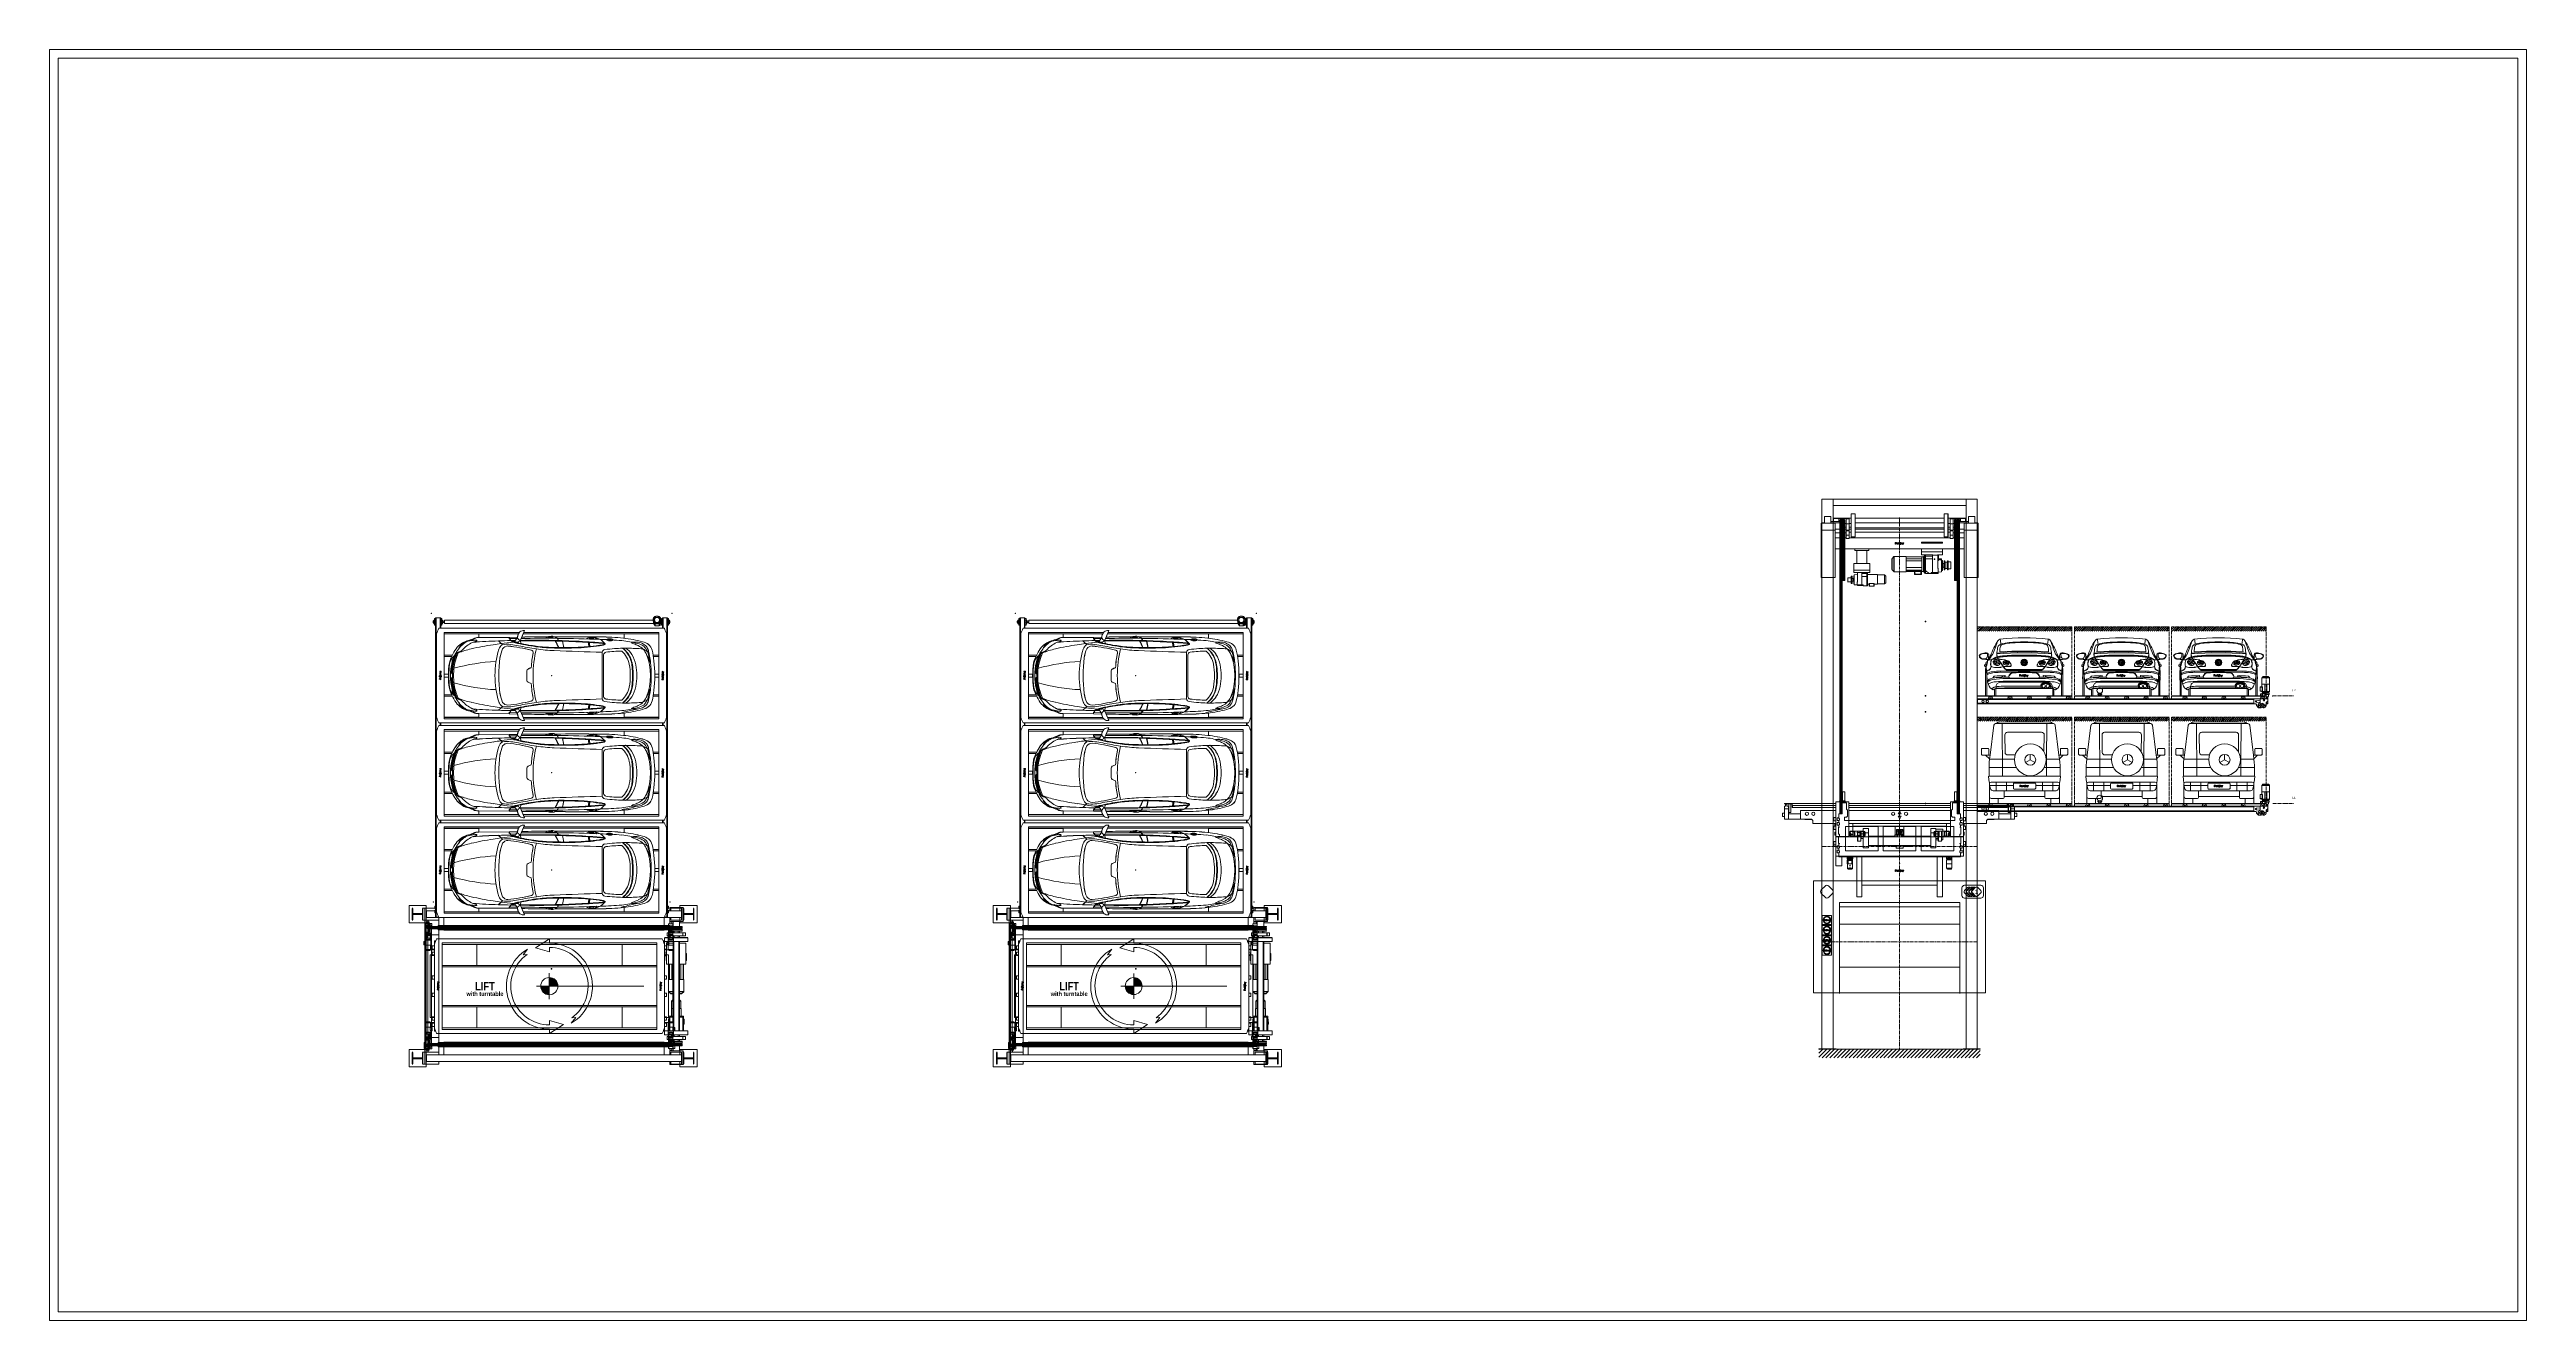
# Model space of a CAD drawing. Header units: inches. Extents: x 2378 to 8138, y 788 to 3743.
import ezdxf
from ezdxf.enums import TextEntityAlignment as Align

# ---------------------------------------------------------------- set-up
doc = ezdxf.new("R2010")
doc.units = ezdxf.units.IN
doc.header["$MEASUREMENT"] = 0
doc.set_wipeout_variables(frame=1)
doc.linetypes.add('CENTER', pattern=[10.16, 6.35, -1.27, 1.27, -1.27])
doc.linetypes.add('PHANTOM', pattern=[12.7, 6.35, -1.27, 1.27, -1.27, 1.27, -1.27])
for name, color, linetype in [('PK24-EQUIPMENT', 150, 'Continuous'), ('PK24-LABEL', 7, 'Continuous'), ('PK24-LOGO', 7, 'Continuous'), ('PK24E', 7, 'Continuous'), ('PK24E-COMP-CAR', 7, 'Continuous'), ('PK24E-STRUCT-CONCRETE', 7, 'Continuous'), ('PK24E-STRUCT-STEEL', 254, 'Continuous')]:
    doc.layers.add(name, color=color, linetype=linetype)
for name, color, linetype, true_color in [('PK24-SYS-ROOM', 8, 'Continuous', 0x808080), ('PK24E-COMP-CAR_ZONE', 250, 'CENTER', 0x383e42), ('PK24E-COMP-PALLET', 132, 'Continuous', 0x00b7c8), ('PK24E-HELPER', 253, 'PHANTOM', 0xa1a1a1), ('PK24E-SYS-LIFT', 31, 'Continuous', 0xffcc5a), ('PK24E-SYS-SHELF', 31, 'Continuous', 0xffcc5a)]:
    doc.layers.add(name, color=color, linetype=linetype, true_color=true_color)
doc.layers.add('PK24E-TTARROW', color=20, linetype='Continuous', lineweight=20, true_color=0xf54b32)
doc.styles.add('Impact', font='impact.ttf', dxfattribs={"height": 5})
doc.styles.get("Standard").update_dxf_attribs({"font": 'arial.ttf'})

# ---------------------------------------------------------------- blocks, each defined once
blk = doc.blocks.new('ELIFTTT-CHASIS--TOP-COMP-PKE24')
at = {"layer": 'PK24E-HELPER', "lineweight": 5}
blk.add_point((0, 167.5), dxfattribs=at)
at = {"layer": 'PK24E-HELPER'}
blk.add_point((0, -167.5), dxfattribs=at)
at = {"layer": 'PK24E-SYS-LIFT', "lineweight": 5}
for p, q in [((-288.6, 117.9), (-288.8, 111.7)), ((-288.6, 116.1), (-288.7, 111.7)), ((-288.6, 116.1), (-288.3, 116.1)), ((-288.5, 115.6), (-288.6, 115.6)), ((-288.4, 118.1), (-287.9, 118.1)), ((-287.8, 118.3), (-287.2, 118.3)), ((-287.5, 111.9), (-287.2, 117.9)), ((-287.3, 145.2), (-287.3, 140.6)), ((-277.3, 145.2), (-287.3, 145.2)), ((-279.3, 140.6), (-287.3, 140.6)), ((-287.3, 140.6), (-287.3, 125.8)), ((-287.3, 125.8), (-287.3, 121.2)), ((-287.3, 125.8), (-279.3, 125.8)), ((-287.3, 121.2), (-277.3, 121.2)), ((-287.3, 118.3), (-287.3, 121.2)), ((-287.2, 118.3), (-287.2, 117.9)), ((-287.2, 118.3), (-277.3, 118.3)), ((-286.9, 117.6), (-287.2, 117.9)), ((-287.2, 117.9), (-277.3, 117.9)), ((-286.9, 117.6), (-287.2, 111.9)), ((-277.6, 117.6), (-286.9, 117.6)), ((-286.5, 119.4), (-286.5, 118.3)), ((-286.5, 119.4), (-278, 119.4)), ((-285.2, 120.1), (-285.2, 119.4)), ((-285.2, 120.1), (-279.3, 120.1)), ((-284.8, 149.2), (-284.8, 145.2)), ((-283.9, 149.2), (-284.8, 149.2)), ((-284.4, 138.6), (-284.4, 137.5)), ((-283.5, 138.6), (-284.4, 138.6)), ((-284.4, 137.5), (-284, 137.5)), ((-284.4, 135), (-284.4, 133.9)), ((-284, 135), (-284.4, 135)), ((-284.4, 133.9), (-283.5, 133.9)), ((-284, 137.5), (-284, 135)), ((-279.7, 149.2), (-283.9, 149.2)), ((-283.5, 139), (-283.5, 138.6)), ((-282, 139), (-283.5, 139)), ((-283.5, 133.9), (-283.5, 133.6)), ((-283.5, 133.6), (-282, 133.6)), ((-283.4, 120.7), (-283.5, 120.6)), ((-283.5, 120.6), (-283.5, 120.1)), ((-281, 120.6), (-283.5, 120.6)), ((-283.4, 120.7), (-281.1, 120.7)), ((-283.2, 121.2), (-283.2, 120.7)), ((-282, 138.6), (-282, 139)), ((-281.1, 138.6), (-282, 138.6)), ((-282, 133.9), (-281.1, 133.9)), ((-282, 133.6), (-282, 133.9)), ((-281.5, 137.5), (-281.1, 137.5)), ((-281.5, 135), (-281.5, 137.5)), ((-281.1, 135), (-281.5, 135)), ((-281.3, 120.7), (-281.3, 121.2)), ((-281.1, 137.5), (-281.1, 138.6)), ((-281.1, 133.9), (-281.1, 135)), ((-281, 120.6), (-281.1, 120.7)), ((-281, 120.1), (-281, 120.6)), ((-279.7, 145.2), (-279.7, 149.2)), ((-279.3, 125.8), (-279.3, 140.6)), ((-279.3, 119.4), (-279.3, 120.1)), ((-278, 118.3), (-278, 119.4)), ((-277.3, 117.9), (-277.6, 117.6)), ((-277.3, 111.9), (-277.6, 117.6)), ((-277.3, 145.2), (-277.3, 121.2)), ((-277.3, 121.2), (-277.3, 118.3)), ((-277.3, 117.9), (-277.3, 118.3)), ((-277.3, 118.3), (-276.7, 118.3)), ((-277.3, 117.9), (-277, 111.9)), ((-276.6, 118.1), (-276.1, 118.1)), ((-276.2, 116.1), (-275.9, 116.1)), ((-275.9, 117.9), (-275.7, 111.7)), ((-275.8, 111.7), (-275.9, 116.1)), ((275.9, 117.9), (275.7, 111.7)), ((275.9, 116.1), (275.8, 111.7)), ((275.9, 116.1), (276.2, 116.1)), ((276, 115.6), (275.9, 115.6)), ((276.1, 118.1), (276.6, 118.1)), ((276.7, 118.3), (277.3, 118.3)), ((277, 111.9), (277.3, 117.9)), ((277.2, 145.2), (277.2, 121.2)), ((287.2, 145.2), (277.2, 145.2)), ((277.2, 121.2), (287.2, 121.2)), ((277.2, 121.2), (277.2, 118.3)), ((277.3, 118.3), (277.3, 117.9)), ((277.3, 118.3), (287.2, 118.3)), ((277.6, 117.6), (277.3, 117.9)), ((277.3, 117.9), (287.2, 117.9)), ((277.6, 117.6), (277.3, 111.9)), ((286.9, 117.6), (277.6, 117.6)), ((278, 119.4), (278, 118.3)), ((278, 119.4), (286.5, 119.4)), ((287.2, 140.6), (279.3, 140.6)), ((279.3, 140.6), (279.3, 125.8)), ((279.3, 125.8), (287.2, 125.8)), ((279.3, 120.1), (279.3, 119.4)), ((279.3, 120.1), (285.2, 120.1)), ((279.7, 149.2), (279.7, 145.2)), ((284.8, 149.2), (279.7, 149.2)), ((281.1, 120.7), (281, 120.6)), ((281, 120.6), (281, 120.1)), ((283.5, 120.6), (281, 120.6)), ((281.1, 132.6), (281.1, 131.5)), ((282, 132.6), (281.1, 132.6)), ((281.1, 131.5), (281.5, 131.5)), ((281.1, 129), (281.1, 127.9)), ((281.5, 129), (281.1, 129)), ((281.1, 127.9), (282, 127.9)), ((281.1, 120.7), (283.4, 120.7)), ((281.2, 121.2), (281.2, 120.7)), ((281.5, 131.5), (281.5, 129)), ((283.5, 132.9), (282, 132.9)), ((282, 132.9), (282, 132.6)), ((282, 127.9), (282, 127.6)), ((282, 127.6), (283.5, 127.6)), ((283.2, 120.7), (283.2, 121.2)), ((283.5, 120.6), (283.4, 120.7)), ((283.5, 132.6), (283.5, 132.9)), ((284.4, 132.6), (283.5, 132.6)), ((283.5, 127.9), (284.4, 127.9)), ((283.5, 127.6), (283.5, 127.9)), ((283.5, 120.1), (283.5, 120.6)), ((284, 131.5), (284.4, 131.5)), ((284, 129), (284, 131.5)), ((284.4, 129), (284, 129)), ((284.4, 131.5), (284.4, 132.6)), ((284.4, 127.9), (284.4, 129)), ((284.8, 145.2), (284.8, 149.2)), ((285.2, 119.4), (285.2, 120.1)), ((286.5, 118.3), (286.5, 119.4)), ((287.2, 117.9), (286.9, 117.6)), ((287.2, 111.9), (286.9, 117.6)), ((287.2, 140.6), (287.2, 145.2)), ((287.2, 125.8), (287.2, 140.6)), ((287.2, 121.2), (287.2, 125.8)), ((287.2, 118.3), (287.2, 121.2)), ((287.2, 117.9), (287.2, 118.3)), ((287.2, 118.3), (287.8, 118.3)), ((287.2, 117.9), (287.5, 111.9)), ((287.9, 118.1), (288.4, 118.1)), ((288.3, 116.1), (288.6, 116.1)), ((288.6, 117.9), (288.8, 111.7)), ((288.7, 111.7), (288.6, 116.1)), ((-291.8, 103.2), (-291.8, 103.7)), ((-291.8, 103.7), (-290.7, 103.7)), ((-291.8, 96.3), (-291.8, 103.2)), ((-290.7, 103.2), (-291.8, 103.2)), ((-291.8, 95.8), (-291.8, 96.3)), ((-291.8, 96.3), (-290.7, 96.3)), ((-290.7, 95.8), (-291.8, 95.8)), ((-290.7, 103.7), (-290.7, 103.2)), ((-290.7, 103.6), (-287.8, 103.4)), ((-290.7, 96.3), (-290.7, 103.2)), ((-290.7, 102.5), (-287.3, 102.4)), ((-290.7, 97), (-287.3, 97.1)), ((-290.7, 96.3), (-290.7, 95.8)), ((-290.7, 95.9), (-287.8, 96)), ((-288.8, 111.7), (-288.8, 108.4)), ((-288.8, 111.7), (-287.5, 111.7)), ((-288.8, 108.4), (-288.5, 108.1)), ((-288.8, 108.4), (-287.7, 108.4)), ((-288.6, 105.2), (-288.7, 108.3)), ((-288.6, 114.2), (-288.6, 114.2)), ((-288.5, 108.3), (-288.5, 107.3)), ((-288.5, 107.3), (-276, 107.3)), ((-288.4, 107.2), (-288.4, 103.4)), ((-288.4, 107.2), (-282.3, 107.2)), ((-288.4, 105.1), (-288.4, 105.1)), ((-288.4, 96), (-288.4, 95.3)), ((-288.4, 95.3), (-276.1, 95.3)), ((-288.3, 95.3), (-288.3, 88.1)), ((-288.3, 88.1), (-288.3, 87.8)), ((-288.3, 87.8), (-288.3, 85.1)), ((-288.3, 85.1), (-276.2, 85.1)), ((-287.7, 108.5), (-285.4, 108.5)), ((-287.7, 108.4), (-287.4, 108)), ((-287.4, 108), (-287.7, 108)), ((-287.5, 111.7), (-287.2, 111.9)), ((-287.5, 111.9), (-287.5, 111.7)), ((-287.5, 109.9), (-287.5, 111.7)), ((-285.1, 108), (-287.4, 108)), ((-287.3, 97.1), (-287.3, 102.4)), ((-287.3, 102.4), (-287.3, 102.4)), ((-287.2, 102.4), (-287.3, 102.4)), ((-287.3, 102.4), (-287.3, 102.4)), ((-287.3, 97.1), (-287.3, 97.1)), ((-287.3, 97), (-287.3, 97.1)), ((-287.2, 97.1), (-287.3, 97.1)), ((-287.1, 111.7), (-287.2, 111.9)), ((-287.2, 97.1), (-287.2, 102.4)), ((-287.3, -83.2), (-287.3, 83.2)), ((-287.1, 111.7), (-286.8, 111.7)), ((-285.4, 108.5), (-286.8, 111.7)), ((-286.8, 111.7), (-277.7, 111.7)), ((-278.4, 82.9), (-286.1, 82.9)), ((-285.4, 108.5), (-285.2, 108.4)), ((-285.2, 108.4), (-279.3, 108.4)), ((-285.2, 108.4), (-285.1, 108)), ((-283.6, 108), (-285.1, 108)), ((-282.3, 107.2), (-276.1, 107.2)), ((-279.4, 108), (-280.9, 108)), ((-279.3, 108.4), (-279.4, 108)), ((-277.1, 108), (-279.4, 108)), ((-279.3, 108.4), (-279.1, 108.5)), ((-277.7, 111.7), (-279.1, 108.5)), ((-279.1, 108.5), (-276.8, 108.5)), ((-277.7, 111.7), (-277.4, 111.7)), ((-277.4, 111.7), (-277.3, 111.9)), ((-277, 111.7), (-277.3, 111.9)), ((-277.3, 72.5), (-277.3, -72.5)), ((-277.3, 72.5), (-259.8, 72.5)), ((-276.8, 108.4), (-277.1, 108)), ((-276.8, 108), (-277.1, 108)), ((-277, 111.9), (-277, 111.7)), ((-277, 109.9), (-277, 111.7)), ((-277, 111.7), (-275.7, 111.7)), ((-276.8, 108.4), (-275.7, 108.4)), ((-276.3, 84.5), (-259.8, 84.5)), ((-276.2, 85.1), (-276.2, 95.3)), ((-276.1, 95.3), (-276.1, 107.2)), ((-276.1, 105.1), (-276.1, 105.1)), ((-276, 108.1), (-275.7, 108.4)), ((-276, 107.3), (-276, 108.3)), ((-275.9, 105.2), (-275.8, 108.3)), ((-275.7, 108.4), (-275.7, 111.7)), ((-259.8, 72.5), (-259.8, 84.5)), ((-259.8, 84.5), (-254.7, 84.5)), ((-254.7, 72.5), (-259.8, 72.5)), ((-254.7, 72.5), (-254.7, 84.5)), ((-254.7, 84.5), (-249.7, 84.5)), ((-249.7, 72.5), (-254.7, 72.5)), ((-249.7, 84.5), (-249.7, 72.5)), ((-211.2, 84.5), (-249.7, 84.5)), ((-249.7, 72.5), (-81.4, 72.5)), ((-161.2, 100.5), (-211.2, 100.5)), ((-211.2, 100.5), (-211.2, 84.5)), ((-161.2, 84.5), (-161.2, 100.5)), ((-68.9, 84.5), (-161.2, 84.5)), ((249.7, 84.5), (68.9, 84.5)), ((81.4, 72.5), (249.7, 72.5)), ((249.7, 72.5), (249.7, 84.5)), ((249.7, 84.5), (254.7, 84.5)), ((254.7, 72.5), (249.7, 72.5)), ((254.7, 84.5), (254.7, 72.5)), ((254.7, 84.5), (259.8, 84.5)), ((259.8, 72.5), (254.7, 72.5)), ((259.8, 84.5), (259.8, 72.5)), ((259.8, 84.5), (276.3, 84.5)), ((259.8, 72.5), (277.2, 72.5)), ((272.7, 103.2), (272.7, 103.7)), ((272.7, 103.7), (273.8, 103.7)), ((272.7, 96.3), (272.7, 103.2)), ((273.8, 103.2), (272.7, 103.2)), ((272.7, 95.8), (272.7, 96.3)), ((272.7, 96.3), (273.8, 96.3)), ((273.8, 95.8), (272.7, 95.8)), ((273.8, 103.7), (273.8, 103.2)), ((273.8, 103.6), (276.7, 103.4)), ((273.8, 96.3), (273.8, 103.2)), ((273.8, 102.5), (277.2, 102.4)), ((273.8, 97), (277.2, 97.1)), ((273.8, 96.3), (273.8, 95.8)), ((273.8, 95.9), (276.7, 96)), ((275.7, 111.7), (275.7, 108.4)), ((275.7, 111.7), (277, 111.7)), ((275.7, 108.4), (276, 108.1)), ((275.7, 108.4), (276.8, 108.4)), ((275.9, 105.2), (275.8, 108.3)), ((275.9, 114.2), (275.9, 114.2)), ((276, 108.3), (276, 107.3)), ((276, 107.3), (288.5, 107.3)), ((276.1, 107.2), (276.1, 103.4)), ((276.1, 107.2), (282.2, 107.2)), ((276.1, 105.1), (276.1, 105.1)), ((276.1, 96), (276.1, 95.3)), ((276.1, 95.3), (288.4, 95.3)), ((276.2, 95.3), (276.2, 88.1)), ((276.2, 88.1), (276.2, 87.8)), ((276.2, 87.8), (276.2, 85.1)), ((276.2, 85.1), (288.3, 85.1)), ((276.8, 108.5), (279.1, 108.5)), ((276.8, 108.4), (277.1, 108)), ((277.1, 108), (276.8, 108)), ((277, 111.7), (277.3, 111.9)), ((277, 111.9), (277, 111.7)), ((277, 109.9), (277, 111.7)), ((279.4, 108), (277.1, 108)), ((277.2, 97.1), (277.2, 102.4)), ((277.2, 102.4), (277.2, 102.4)), ((277.2, 102.4), (277.2, 102.4)), ((277.3, 102.4), (277.2, 102.4)), ((277.2, 97.1), (277.2, 97.1)), ((277.2, 97), (277.2, 97.1)), ((277.3, 97.1), (277.2, 97.1)), ((277.4, 111.7), (277.3, 111.9)), ((277.3, 97.1), (277.3, 102.4)), ((277.2, 72.5), (277.2, -72.5)), ((277.4, 111.7), (277.7, 111.7)), ((279.1, 108.5), (277.7, 111.7)), ((277.7, 111.7), (286.8, 111.7)), ((286.1, 82.9), (278.4, 82.9)), ((279.1, 108.5), (279.3, 108.4)), ((279.3, 108.4), (285.2, 108.4)), ((279.3, 108.4), (279.4, 108)), ((280.9, 108), (279.4, 108)), ((282.2, 107.2), (288.4, 107.2)), ((285.1, 108), (283.6, 108)), ((285.2, 108.4), (285.1, 108)), ((287.4, 108), (285.1, 108)), ((285.2, 108.4), (285.4, 108.5)), ((286.8, 111.7), (285.4, 108.5)), ((285.4, 108.5), (287.7, 108.5)), ((286.8, 111.7), (287.1, 111.7)), ((287.1, 111.7), (287.2, 111.9)), ((287.5, 111.7), (287.2, 111.9)), ((287.2, -83.2), (287.2, 83.2)), ((287.7, 108.4), (287.4, 108)), ((287.7, 108), (287.4, 108)), ((287.5, 111.9), (287.5, 111.7)), ((287.5, 109.9), (287.5, 111.7)), ((287.5, 111.7), (288.8, 111.7)), ((287.7, 108.4), (288.8, 108.4)), ((288.3, 85.1), (288.3, 95.3)), ((288.4, 95.3), (288.4, 107.2)), ((288.4, 105.1), (288.4, 105.1)), ((288.5, 108.1), (288.8, 108.4)), ((288.5, 107.3), (288.5, 108.3)), ((288.6, 105.2), (288.7, 108.3)), ((288.8, 108.4), (288.8, 111.7)), ((108.6, 9), (115, 9)), ((114.8, 8.8), (108.6, 8.8)), ((114.4, 8.7), (108.7, 8.7)), ((112.4, 7.3), (108.8, 7.3)), ((113, 6.8), (112.6, 7.2)), ((113.1, -3.6), (113.1, 6.6)), ((114.6, -5.5), (114.6, 8.5)), ((114.8, -5.8), (114.8, 8.8)), ((115, 8), (114.8, 8)), ((115, 7.5), (114.8, 7.5)), ((115.5, 6), (114.8, 6)), ((115, 9), (115, 8)), ((115, 8), (115, 7.5)), ((115.6, 7.8), (115, 7.8)), ((115.5, 6), (115.5, -3)), ((115.6, 7.8), (115.6, 3.3)), ((117.1, 6.6), (115.6, 6.6)), ((115.6, 1.5), (115.6, 3.3)), ((115.8, 3.1), (115.6, 3.1)), ((115.6, -0.3), (115.6, 1.5)), ((115.8, -0.1), (115.8, 3.1)), ((118.2, 7.8), (117.1, 7.6)), ((117.1, 7.6), (117.1, -4.6)), ((119.1, 8.5), (118.2, 8.5)), ((118.2, 8.5), (118.2, -5.5)), ((119.1, 8.5), (119.1, 8.2)), ((119.1, 7.6), (119.1, 8.2)), ((131.2, 8.2), (119.1, 8.2)), ((119.1, 7.6), (119.1, 7.6)), ((119.1, 6.4), (119.1, 7.6)), ((131.2, 7.6), (119.1, 7.6)), ((119.1, 4.8), (119.1, 6.4)), ((131.2, 6.4), (119.1, 6.4)), ((119.1, 3.7), (119.1, 4.8)), ((131.2, 4.8), (119.1, 4.8)), ((119.1, 3.7), (119.1, -0.7)), ((144.3, 8.4), (131.2, 8.4)), ((131.2, 8.4), (131.2, 8.2)), ((131.2, 7.6), (131.2, 8.2)), ((131.2, 6.4), (131.2, 7.6)), ((131.2, 4.8), (131.2, 6.4)), ((131.2, 3.2), (131.2, 4.8)), ((131.2, 3.2), (131.2, -0.2)), ((144.3, 8.4), (144.3, 6.4)), ((144.3, 6.4), (144.3, -5.4)), ((146.2, 6.6), (144.5, 8.3)), ((144.5, 8.3), (144.5, 6.3)), ((144.5, 6.3), (144.5, -5.3)), ((146.2, 6.6), (146.2, 5.1)), ((146.2, 5.1), (146.2, -3.6)), ((146.3, -3.4), (146.3, 6.4)), ((146.3, -3.4), (146.3, 6.3)), ((146.3, 6.4), (146.3, -3.4)), ((114.8, -5.8), (108.8, -5.8)), ((108.8, -6), (115, -6)), ((108.9, -4.3), (112.4, -4.3)), ((108.9, -5.7), (114.4, -5.7)), ((112.6, -4.2), (113, -3.8)), ((114.8, -3), (115.5, -3)), ((115, -4.5), (114.8, -4.5)), ((115, -5), (114.8, -5)), ((115, -5), (115, -4.5)), ((115, -4.7), (115.6, -4.7)), ((115, -6), (115, -5)), ((115.6, -0.1), (115.8, -0.1)), ((115.6, -0.3), (115.6, -4.7)), ((115.6, -3.6), (117.1, -3.6)), ((117.1, -4.6), (118.2, -4.8)), ((118.2, -5.5), (119.1, -5.5)), ((119.1, -1.8), (119.1, -0.7)), ((119.1, -1.8), (119.1, -1.8)), ((131.2, -1.8), (119.1, -1.8)), ((119.1, -3.4), (119.1, -1.8)), ((119.1, -3.4), (119.1, -3.6)), ((131.2, -3.4), (119.1, -3.4)), ((119.1, -5.2), (119.1, -3.6)), ((119.1, -5.2), (119.1, -5.5)), ((131.2, -5.2), (119.1, -5.2)), ((119.5, -5.3), (119.5, -5.2)), ((119.7, -5.3), (119.5, -5.3)), ((119.5, -8.8), (119.5, -5.3)), ((119.5, -8.8), (119.5, -9.3)), ((119.7, -8.8), (119.5, -8.8)), ((119.5, -9.5), (119.6, -9.5)), ((119.5, -9.5), (119.5, -9.7)), ((119.5, -9.7), (119.5, -9.8)), ((119.5, -9.7), (128.1, -9.7)), ((119.5, -9.8), (119.5, -9.8)), ((119.5, -9.8), (128.1, -9.8)), ((119.5, -9.8), (128.1, -9.8)), ((119.6, -9.5), (128, -9.5)), ((128, -9.5), (119.6, -9.5)), ((119.6, -9.5), (119.6, -9.5)), ((119.7, -5.3), (119.7, -5.2)), ((119.7, -5.3), (119.7, -5.3)), ((119.7, -5.3), (120.1, -5.3)), ((119.7, -8.8), (119.7, -5.3)), ((119.7, -8.8), (119.7, -9.3)), ((119.7, -8.8), (127.9, -8.8)), ((119.7, -9.3), (127.8, -9.3)), ((126.8, -5.3), (120.1, -5.3)), ((120.1, -5.3), (120.1, -5.3)), ((120.1, -5.3), (120.2, -8.2)), ((120.1, -5.3), (120.2, -8.2)), ((120.2, -8.2), (120.2, -8.2)), ((120.2, -8.8), (120.2, -8.2)), ((120.2, -8.8), (120.2, -8.2)), ((120.2, -8.8), (120.2, -8.2)), ((121.7, -5.9), (120.8, -6.6)), ((121.7, -5.9), (120.8, -6.6)), ((120.8, -6.6), (120.8, -6.6)), ((120.8, -6.6), (120.9, -7.8)), ((120.9, -7.8), (122, -8.2)), ((122.7, -6.3), (121.7, -5.9)), ((122.7, -6.3), (121.7, -5.9)), ((121.7, -5.9), (121.7, -5.9)), ((122, -8.2), (122.9, -7.5)), ((122.9, -7.5), (122.7, -6.3)), ((122.7, -6.3), (122.7, -6.3)), ((122.9, -7.5), (122.7, -6.3)), ((122.9, -7.5), (122.9, -7.5)), ((123.9, -6.9), (124.4, -6.1)), ((124.4, -6.1), (123.9, -6.9)), ((123.9, -6.9), (123.9, -6.9)), ((123.9, -7), (123.9, -7.1)), ((123.9, -7.2), (124.4, -8)), ((124.4, -6.1), (124.4, -6.1)), ((124.7, -6), (124.7, -6)), ((124.7, -6), (125.6, -6)), ((125.6, -6), (124.7, -6)), ((124.7, -8.2), (125.6, -8.2)), ((125.6, -6), (125.6, -6)), ((125.8, -6.1), (126.3, -6.9)), ((126.3, -6.9), (125.8, -6.1)), ((125.8, -6.1), (125.8, -6.1)), ((125.8, -8), (126.3, -7.2)), ((126.3, -6.9), (126.3, -6.9)), ((126.3, -7.1), (126.3, -7)), ((126.8, -5.3), (126.8, -5.3)), ((126.8, -8.2), (126.8, -5.3)), ((126.8, -5.3), (126.8, -8.2)), ((126.8, -5.3), (127.8, -5.3)), ((126.8, -8.2), (126.8, -8.2)), ((126.8, -8.2), (126.8, -8.2)), ((126.8, -8.8), (126.8, -8.2)), ((126.8, -8.8), (126.8, -8.2)), ((126.8, -8.2), (126.8, -8.8)), ((127.9, -5.3), (127.8, -5.3)), ((127.8, -8.8), (127.8, -5.3)), ((127.9, -8.8), (127.8, -9.3)), ((127.9, -5.3), (127.9, -5.2)), ((128.1, -5.3), (127.9, -5.3)), ((128.1, -8.8), (127.9, -8.8)), ((128, -8.8), (128.1, -5.3)), ((128, -9.5), (128.1, -9.5)), ((128, -9.5), (128, -9.5)), ((128.1, -5.3), (128.1, -5.2)), ((128.1, -8.8), (128.1, -9.3)), ((128.1, -9.5), (128.1, -9.7)), ((128.1, -9.7), (128.1, -9.8)), ((128.1, -9.8), (128.1, -9.8)), ((131.2, -1.8), (131.2, -0.2)), ((131.2, -3.4), (131.2, -1.8)), ((131.2, -5.2), (131.2, -3.4)), ((131.2, -5.2), (131.2, -5.4)), ((131.2, -5.4), (137.5, -5.4)), ((137.8, -5.4), (144.3, -5.4)), ((144.5, -5.3), (146.2, -3.6)), ((-288.5, -108.1), (-288.8, -108.4)), ((-288.8, -108.4), (-288.8, -111.7)), ((-287.7, -108.4), (-288.8, -108.4)), ((-287.5, -111.7), (-288.8, -111.7)), ((-288.6, -117.9), (-288.8, -111.7)), ((-288.6, -105.2), (-288.7, -108.3)), ((-288.7, -111.7), (-288.6, -116.1)), ((-288.5, -107.4), (-288.5, -108.3)), ((-276, -107.4), (-288.5, -107.4)), ((-288.4, -95.3), (-288.4, -107.2)), ((-276.1, -95.3), (-288.4, -95.3)), ((-288.4, -105.1), (-288.4, -105.1)), ((-282.3, -107.2), (-288.4, -107.2)), ((-288.3, -85.1), (-288.3, -95.3)), ((-276.2, -85.1), (-288.3, -85.1)), ((-287.7, -108.4), (-287.4, -108)), ((-287.7, -108), (-287.4, -108)), ((-285.4, -108.5), (-287.7, -108.5)), ((-287.5, -109.9), (-287.5, -111.7)), ((-287.5, -111.7), (-287.2, -111.9)), ((-287.5, -111.9), (-287.5, -111.7)), ((-287.2, -117.9), (-287.5, -111.9)), ((-287.4, -108), (-285.1, -108)), ((-287.1, -111.7), (-287.2, -111.9)), ((-287.2, -111.9), (-286.9, -117.6)), ((-286.8, -111.7), (-287.1, -111.7)), ((-286.8, -111.7), (-285.4, -108.5)), ((-277.7, -111.7), (-286.8, -111.7)), ((-286.1, -82.9), (-278.4, -82.9)), ((-285.2, -108.4), (-285.4, -108.5)), ((-285.2, -108.4), (-285.1, -108)), ((-279.3, -108.4), (-285.2, -108.4)), ((-285.1, -108), (-283.6, -108)), ((-276.1, -107.2), (-282.3, -107.2)), ((-280.9, -108), (-279.4, -108)), ((-279.3, -108.4), (-279.4, -108)), ((-279.4, -108), (-277.1, -108)), ((-279.1, -108.5), (-279.3, -108.4)), ((-279.1, -108.5), (-277.7, -111.7)), ((-276.8, -108.5), (-279.1, -108.5)), ((-277.4, -111.7), (-277.7, -111.7)), ((-277.6, -117.6), (-277.3, -111.9)), ((-277.4, -111.7), (-277.3, -111.9)), ((-277.3, -72.5), (-259.8, -72.5)), ((-277.3, -97.1), (-277.3, -102.4)), ((-277.3, -97.1), (-277.3, -97.1)), ((-277.3, -102.4), (-277.3, -102.4)), ((-277, -111.7), (-277.3, -111.9)), ((-277, -111.9), (-277.3, -117.9)), ((-273.8, -97), (-277.3, -97.1)), ((-277.3, -97), (-277.3, -97.1)), ((-277.3, -97.1), (-277.3, -102.4)), ((-277.3, -97.1), (-277.3, -97.1)), ((-273.8, -102.5), (-277.3, -102.4)), ((-277.3, -102.4), (-277.3, -102.4)), ((-277.3, -102.4), (-277.3, -102.4)), ((-276.8, -108.4), (-277.1, -108)), ((-277.1, -108), (-276.8, -108)), ((-277, -109.9), (-277, -111.7)), ((-277, -111.9), (-277, -111.7)), ((-275.7, -111.7), (-277, -111.7)), ((-275.7, -108.4), (-276.8, -108.4)), ((-273.8, -95.9), (-276.7, -96)), ((-273.8, -103.6), (-276.7, -103.4)), ((-276.3, -84.5), (-259.8, -84.5)), ((-276.2, -87.8), (-276.2, -85.1)), ((-276.2, -88.1), (-276.2, -87.8)), ((-276.2, -95.3), (-276.2, -88.1)), ((-276.1, -96), (-276.1, -95.3)), ((-276.1, -107.2), (-276.1, -103.4)), ((-276.1, -105.1), (-276.1, -105.1)), ((-276, -108.3), (-276, -107.4)), ((-275.7, -108.4), (-276, -108.1)), ((-275.9, -105.2), (-275.8, -108.3)), ((-275.9, -116.1), (-275.8, -111.7)), ((-275.9, -117.9), (-275.7, -111.7)), ((-275.9, -114.2), (-275.9, -114.2)), ((-275.7, -111.7), (-275.7, -108.4)), ((-273.8, -96.3), (-273.8, -95.8)), ((-273.8, -95.8), (-272.7, -95.8)), ((-272.7, -96.3), (-273.8, -96.3)), ((-273.8, -96.3), (-273.8, -103.2)), ((-273.8, -103.2), (-272.7, -103.2)), ((-273.8, -103.7), (-273.8, -103.2)), ((-272.7, -103.7), (-273.8, -103.7)), ((-272.7, -95.8), (-272.7, -96.3)), ((-272.7, -96.3), (-272.7, -103.2)), ((-272.7, -103.2), (-272.7, -103.7)), ((-259.8, -84.5), (-259.8, -72.5)), ((-259.8, -72.5), (-254.7, -72.5)), ((-254.7, -84.5), (-259.8, -84.5)), ((-254.7, -84.5), (-254.7, -72.5)), ((-254.7, -72.5), (-249.7, -72.5)), ((-249.7, -84.5), (-254.7, -84.5)), ((-249.7, -72.5), (-249.7, -84.5)), ((-81.4, -72.5), (-249.7, -72.5)), ((-249.7, -84.5), (-231.3, -84.5)), ((-231.3, -84.5), (-231.3, -100.5)), ((-231.3, -100.5), (-141.3, -100.5)), ((-141.3, -84.5), (-68.9, -84.5)), ((-141.3, -84.5), (-141.3, -100.5)), ((68.9, -84.5), (171.2, -84.5)), ((249.7, -72.5), (81.4, -72.5)), ((171.2, -84.5), (171.2, -100.5)), ((171.2, -100.5), (201.2, -100.5)), ((201.2, -100.5), (201.2, -84.5)), ((201.2, -84.5), (249.7, -84.5)), ((249.7, -84.5), (249.7, -72.5)), ((249.7, -72.5), (254.7, -72.5)), ((254.7, -84.5), (249.7, -84.5)), ((254.7, -72.5), (254.7, -84.5)), ((254.7, -72.5), (259.8, -72.5)), ((259.8, -84.5), (254.7, -84.5)), ((259.8, -72.5), (259.8, -84.5)), ((259.8, -72.5), (277.2, -72.5)), ((259.8, -84.5), (276.3, -84.5)), ((276, -108.1), (275.7, -108.4)), ((275.7, -108.4), (275.7, -111.7)), ((276.8, -108.4), (275.7, -108.4)), ((277, -111.7), (275.7, -111.7)), ((275.9, -117.9), (275.7, -111.7)), ((275.9, -105.2), (275.8, -108.3)), ((275.8, -111.7), (275.9, -116.1)), ((276, -107.4), (276, -108.3)), ((288.5, -107.4), (276, -107.4)), ((276.1, -95.3), (276.1, -107.2)), ((288.4, -95.3), (276.1, -95.3)), ((276.1, -105.1), (276.1, -105.1)), ((282.2, -107.2), (276.1, -107.2)), ((276.2, -85.1), (276.2, -95.3)), ((288.3, -85.1), (276.2, -85.1)), ((276.8, -108.4), (277.1, -108)), ((276.8, -108), (277.1, -108)), ((279.1, -108.5), (276.8, -108.5)), ((277, -109.9), (277, -111.7)), ((277, -111.7), (277.3, -111.9)), ((277, -111.9), (277, -111.7)), ((277.3, -117.9), (277, -111.9)), ((277.1, -108), (279.4, -108)), ((277.4, -111.7), (277.3, -111.9)), ((277.3, -111.9), (277.6, -117.6)), ((277.7, -111.7), (277.4, -111.7)), ((277.7, -111.7), (279.1, -108.5)), ((286.8, -111.7), (277.7, -111.7)), ((278.4, -82.9), (286.1, -82.9)), ((279.3, -108.4), (279.1, -108.5)), ((279.3, -108.4), (279.4, -108)), ((285.2, -108.4), (279.3, -108.4)), ((279.4, -108), (280.9, -108)), ((288.4, -107.2), (282.2, -107.2)), ((283.6, -108), (285.1, -108)), ((285.2, -108.4), (285.1, -108)), ((285.1, -108), (287.4, -108)), ((285.4, -108.5), (285.2, -108.4)), ((285.4, -108.5), (286.8, -111.7)), ((287.7, -108.5), (285.4, -108.5)), ((287.1, -111.7), (286.8, -111.7)), ((286.9, -117.6), (287.2, -111.9)), ((287.1, -111.7), (287.2, -111.9)), ((287.2, -97.1), (287.2, -102.4)), ((287.2, -97.1), (287.2, -97.1)), ((287.2, -102.4), (287.2, -102.4)), ((287.5, -111.7), (287.2, -111.9)), ((287.5, -111.9), (287.2, -117.9)), ((290.7, -97), (287.2, -97.1)), ((287.2, -97), (287.2, -97.1)), ((287.2, -97.1), (287.2, -102.4)), ((287.2, -97.1), (287.2, -97.1)), ((290.7, -102.5), (287.2, -102.4)), ((287.2, -102.4), (287.2, -102.4)), ((287.2, -102.4), (287.2, -102.4)), ((287.7, -108.4), (287.4, -108)), ((287.4, -108), (287.7, -108)), ((287.5, -109.9), (287.5, -111.7)), ((287.5, -111.9), (287.5, -111.7)), ((288.8, -111.7), (287.5, -111.7)), ((288.8, -108.4), (287.7, -108.4)), ((290.7, -95.9), (287.8, -96)), ((290.7, -103.6), (287.8, -103.4)), ((288.3, -87.8), (288.3, -85.1)), ((288.3, -88.1), (288.3, -87.8)), ((288.3, -95.3), (288.3, -88.1)), ((288.4, -96), (288.4, -95.3)), ((288.4, -107.2), (288.4, -103.4)), ((288.4, -105.1), (288.4, -105.1)), ((288.5, -108.3), (288.5, -107.4)), ((288.8, -108.4), (288.5, -108.1)), ((288.6, -105.2), (288.7, -108.3)), ((288.6, -116.1), (288.7, -111.7)), ((288.6, -117.9), (288.8, -111.7)), ((288.6, -114.2), (288.6, -114.2)), ((288.8, -111.7), (288.8, -108.4)), ((290.7, -96.3), (290.7, -95.8)), ((290.7, -95.8), (291.8, -95.8)), ((291.8, -96.3), (290.7, -96.3)), ((290.7, -96.3), (290.7, -103.2)), ((290.7, -103.2), (291.8, -103.2)), ((290.7, -103.7), (290.7, -103.2)), ((291.8, -103.7), (290.7, -103.7)), ((291.8, -95.8), (291.8, -96.3)), ((291.8, -96.3), (291.8, -103.2)), ((291.8, -103.2), (291.8, -103.7)), ((-291.4, -145.2), (-291.4, -131.2)), ((-287.3, -131.2), (-291.4, -131.2)), ((-287.3, -145.2), (-291.4, -145.2)), ((-288.3, -116.1), (-288.6, -116.1)), ((-287.9, -118.1), (-288.4, -118.1)), ((-287.2, -118.3), (-287.8, -118.3)), ((-287.2, -117.9), (-286.9, -117.6)), ((-277.3, -117.9), (-287.2, -117.9)), ((-287.2, -117.9), (-287.2, -118.3)), ((-277.3, -118.3), (-287.2, -118.3)), ((-287.3, -121.2), (-287.3, -118.3)), ((-287.3, -121.2), (-277.3, -121.2)), ((-287.3, -121.2), (-287.3, -125.8)), ((-279.3, -125.8), (-287.3, -125.8)), ((-287.3, -125.8), (-287.3, -140.6)), ((-287.3, -140.6), (-279.3, -140.6)), ((-287.3, -140.6), (-287.3, -145.2)), ((-287.3, -145.2), (-277.3, -145.2)), ((-286.9, -117.6), (-277.6, -117.6)), ((-286.5, -118.3), (-286.5, -119.4)), ((-278, -119.4), (-286.5, -119.4)), ((-285.2, -119.4), (-285.2, -120.1)), ((-279.3, -120.1), (-285.2, -120.1)), ((-284.8, -145.2), (-284.8, -149.2)), ((-279.7, -149.2), (-284.8, -149.2)), ((-284.4, -133.9), (-284.4, -135)), ((-283.5, -133.9), (-284.4, -133.9)), ((-284.4, -135), (-284, -135)), ((-284.4, -137.5), (-284.4, -138.6)), ((-284, -137.5), (-284.4, -137.5)), ((-284.4, -138.6), (-283.5, -138.6)), ((-284, -135), (-284, -137.5)), ((-283.5, -120.1), (-283.5, -120.6)), ((-283.5, -120.6), (-283.4, -120.7)), ((-283.5, -120.6), (-281, -120.6)), ((-282, -133.6), (-283.5, -133.6)), ((-283.5, -133.6), (-283.5, -133.9)), ((-283.5, -138.6), (-283.5, -139)), ((-283.5, -139), (-282, -139)), ((-281.1, -120.7), (-283.4, -120.7)), ((-283.2, -120.7), (-283.2, -121.2)), ((-282, -133.9), (-282, -133.6)), ((-281.1, -133.9), (-282, -133.9)), ((-282, -138.6), (-281.1, -138.6)), ((-282, -139), (-282, -138.6)), ((-281.5, -135), (-281.1, -135)), ((-281.5, -137.5), (-281.5, -135)), ((-281.1, -137.5), (-281.5, -137.5)), ((-281.3, -121.2), (-281.3, -120.7)), ((-281.1, -120.7), (-281, -120.6)), ((-281.1, -135), (-281.1, -133.9)), ((-281.1, -138.6), (-281.1, -137.5)), ((-281, -120.6), (-281, -120.1)), ((-279.7, -149.2), (-279.7, -145.2)), ((-279.3, -120.1), (-279.3, -119.4)), ((-279.3, -140.6), (-279.3, -125.8)), ((-278, -119.4), (-278, -118.3)), ((-277.6, -117.6), (-277.3, -117.9)), ((-277.3, -118.3), (-277.3, -117.9)), ((-276.7, -118.3), (-277.3, -118.3)), ((-277.3, -118.3), (-277.3, -121.2)), ((-277.3, -121.2), (-277.3, -145.2)), ((-276.1, -118.1), (-276.6, -118.1)), ((-275.9, -116.1), (-276.2, -116.1)), ((-276, -115.6), (-275.9, -115.6)), ((276.2, -116.1), (275.9, -116.1)), ((276.6, -118.1), (276.1, -118.1)), ((277.3, -118.3), (276.7, -118.3)), ((277.3, -117.9), (277.6, -117.6)), ((287.2, -117.9), (277.3, -117.9)), ((277.3, -117.9), (277.3, -118.3)), ((287.2, -118.3), (277.3, -118.3)), ((277.2, -118.3), (277.2, -121.2)), ((277.2, -121.2), (287.2, -121.2)), ((277.2, -121.2), (277.2, -145.2)), ((277.2, -145.2), (287.2, -145.2)), ((277.6, -117.6), (286.9, -117.6)), ((278, -118.3), (278, -119.4)), ((286.5, -119.4), (278, -119.4)), ((279.3, -119.4), (279.3, -120.1)), ((285.2, -120.1), (279.3, -120.1)), ((287.2, -125.8), (279.3, -125.8)), ((279.3, -125.8), (279.3, -140.6)), ((279.3, -140.6), (287.2, -140.6)), ((279.7, -145.2), (279.7, -149.2)), ((284.8, -149.2), (279.7, -149.2)), ((281, -120.1), (281, -120.6)), ((281, -120.6), (281.1, -120.7)), ((281, -120.6), (283.5, -120.6)), ((283.4, -120.7), (281.1, -120.7)), ((281.1, -127.9), (281.1, -129)), ((282, -127.9), (281.1, -127.9)), ((281.1, -129), (281.5, -129)), ((281.1, -131.5), (281.1, -132.6)), ((281.5, -131.5), (281.1, -131.5)), ((281.1, -132.6), (282, -132.6)), ((281.2, -120.7), (281.2, -121.2)), ((281.5, -129), (281.5, -131.5)), ((282, -127.6), (282, -127.9)), ((283.5, -127.6), (282, -127.6)), ((282, -132.6), (282, -132.9)), ((282, -132.9), (283.5, -132.9)), ((283.2, -121.2), (283.2, -120.7)), ((283.4, -120.7), (283.5, -120.6)), ((283.5, -120.6), (283.5, -120.1)), ((283.5, -127.9), (283.5, -127.6)), ((284.4, -127.9), (283.5, -127.9)), ((283.5, -132.6), (284.4, -132.6)), ((283.5, -132.9), (283.5, -132.6)), ((284, -129), (284.4, -129)), ((284, -131.5), (284, -129)), ((284.4, -131.5), (284, -131.5)), ((284.4, -129), (284.4, -127.9)), ((284.4, -132.6), (284.4, -131.5)), ((284.8, -149.2), (284.8, -145.2)), ((285.2, -120.1), (285.2, -119.4)), ((286.5, -119.4), (286.5, -118.3)), ((286.9, -117.6), (287.2, -117.9)), ((287.2, -118.3), (287.2, -117.9)), ((287.8, -118.3), (287.2, -118.3)), ((287.2, -121.2), (287.2, -118.3)), ((287.2, -125.8), (287.2, -121.2)), ((287.2, -140.6), (287.2, -125.8)), ((287.2, -131.2), (291.4, -131.2)), ((287.2, -145.2), (287.2, -140.6)), ((287.2, -145.2), (291.4, -145.2)), ((288.4, -118.1), (287.9, -118.1)), ((288.6, -116.1), (288.3, -116.1)), ((288.5, -115.6), (288.6, -115.6)), ((291.4, -131.2), (291.4, -145.2))]:
    blk.add_line(p, q, dxfattribs=at)
at = {"layer": 'PK24E-SYS-LIFT', "lineweight": 5, "flags": 128}
for points in [[(119.5, -9.5), (119.5, -9.4), (119.5, -9.3)], [(128.1, -9.5), (128.1, -9.4), (128.1, -9.3)]]:
    blk.add_lwpolyline(points, dxfattribs=at)
at = {"layer": 'PK24E-SYS-LIFT', "lineweight": 5}
for centre, radius in [((-284.3, 114.9), 1.1), ((280.2, 114.9), 1.1), ((0, 0), 109), ((0, 0), 60), ((-280.3, -114.9), 1.1), ((284.2, -114.9), 1.1)]:
    blk.add_circle(centre, radius, dxfattribs=at)
for centre, radius, start, end in [((-288.4, 117.8), 0.2, 90, 179), ((-287.8, 117), 0.45, 132.24526, 204.57468), ((-282.8, 136.2), 1.72, 137.62997, 222.37003), ((-282.8, 136.2), 1.72, 317.62997, 42.37003), ((-276.8, 117), 0.45, 335.42532, 47.75474), ((-276.1, 117.8), 0.2, 1, 90), ((276.1, 117.8), 0.2, 90, 179), ((276.8, 117), 0.45, 132.24526, 204.57468), ((282.8, 130.2), 1.5, 147.85095, 212.14905), ((282.8, 130.2), 1.5, 327.85095, 32.14905), ((287.8, 117), 0.45, 335.42532, 47.75474), ((288.4, 117.8), 0.2, 1, 90), ((-288.4, 105.2), 0.2, 181, 270), ((-288.3, 107.3), 0.2, 180, 240), ((-286.1, 85.1), 2.2, 180, 270), ((-282.3, 106), 6.15, 215.60159, 216.40548), ((-282.3, 93.4), 6.15, 143.59452, 144.39841), ((-282.3, 101.9), 6.25, 77.07072, 102.92928), ((-278.4, 85.1), 2.2, 270, 0), ((-276.2, 107.3), 0.2, 300, 0), ((-276.1, 105.2), 0.2, 270, 359), ((276.1, 105.2), 0.2, 181, 270), ((276.2, 107.3), 0.2, 180, 240), ((278.4, 85.1), 2.2, 180, 270), ((282.2, 106), 6.15, 215.60159, 216.40548), ((282.2, 93.4), 6.15, 143.59452, 144.39841), ((282.2, 101.9), 6.25, 77.07072, 102.92928), ((286.1, 85.1), 2.2, 270, 0), ((288.3, 107.3), 0.2, 300, 0), ((288.4, 105.2), 0.2, 270, 359), ((112.4, 7), 0.3, 45, 90), ((112.8, 6.6), 0.3, 0, 45), ((114.4, 8.5), 0.2, 0, 90), ((115.4, 3.3), 0.2, 0, 75.52249), ((144.3, 8.2), 0.2, 45, 90), ((146.1, 6.4), 0.2, 0, 45), ((146.2, 6.3), 0.11, 0, 50.48768), ((112.4, -4), 0.3, 270, 315), ((112.8, -3.6), 0.3, 315, 0), ((114.4, -5.5), 0.2, 270, 0), ((115.4, -0.3), 0.2, 284.47751, 0), ((119.6, -9.5), 0.0322, 1.5298, 3.10544), ((127.9, -9.5), 0.0274, 357.53021, 359.3787), ((137.6, -12.3), 6.94, 88.67263, 91.31122), ((144.3, -5.2), 0.2, 270, 315), ((146.1, -3.4), 0.2, 315, 0), ((146.2, -3.4), 0.11, 309.51232, 0), ((-288.4, -105.2), 0.2, 90, 179), ((-288.3, -107.4), 0.2, 120, 180), ((-286.1, -85.1), 2.2, 90, 180), ((-282.3, -101.9), 6.25, 257.07072, 282.92928), ((-278.4, -85.1), 2.2, 0, 90), ((-282.3, -93.4), 6.15, 323.59452, 324.39841), ((-282.3, -106), 6.15, 35.60159, 36.40548), ((-276.1, -105.2), 0.2, 1, 90), ((-276.2, -107.4), 0.2, 0, 60), ((276.1, -105.2), 0.2, 90, 179), ((276.2, -107.4), 0.2, 120, 180), ((278.4, -85.1), 2.2, 90, 180), ((282.2, -101.9), 6.25, 257.07072, 282.92928), ((286.1, -85.1), 2.2, 0, 90), ((282.2, -93.4), 6.15, 323.59452, 324.39841), ((282.2, -106), 6.15, 35.60159, 36.40548), ((288.4, -105.2), 0.2, 1, 90), ((288.3, -107.4), 0.2, 0, 60), ((-288.4, -117.8), 0.2, 181, 270), ((-287.8, -117), 0.45, 155.42532, 227.75474), ((-282.8, -136.2), 1.72, 137.62997, 222.37003), ((-282.8, -136.2), 1.72, 317.62997, 42.37003), ((-276.8, -117), 0.45, 312.24526, 24.57468), ((-276.1, -117.8), 0.2, 270, 359), ((276.1, -117.8), 0.2, 181, 270), ((276.8, -117), 0.45, 155.42532, 227.75474), ((282.8, -130.2), 1.5, 147.85095, 212.14905), ((282.8, -130.2), 1.5, 327.85095, 32.14905), ((287.8, -117), 0.45, 312.24526, 24.57468), ((288.4, -117.8), 0.2, 270, 359)]:
    blk.add_arc(centre, radius, start, end, dxfattribs=at)
for centre, major_axis, ratio, start_param, end_param in [((-258.8, 111.1), (0, 29.9), 0.99939, 1.327153, 1.396535), ((-305.7, 111.1), (0, 29.9), 0.99939, 4.886651, 4.956033), ((305.7, 111.1), (0, 29.9), 0.99939, 1.327153, 1.396535), ((258.8, 111.1), (0, 29.9), 0.99939, 4.886651, 4.956033), ((-282.3, 105.7), (-4.43, 4.6), 0.92858, 1.214489, 1.388243), ((-282.3, 93.8), (4.43, 4.6), 0.92858, 1.75335, 1.927104), ((-259.9, 27.6), (-17.6, 106.4), 0.210216, 0.652517, 0.672911), ((-259.1, 85.5), (-26.3, 26.3), 0.507159, 0.207962, 0.215452), ((-304.6, 27.6), (17.6, 106.4), 0.210212, 5.610299, 5.630699), ((-305.4, 85.5), (26.3, 26.3), 0.507143, 6.067743, 6.075233), ((282.2, 105.7), (-4.43, 4.6), 0.92858, 1.214489, 1.388243), ((282.2, 93.8), (4.43, 4.6), 0.92858, 1.75335, 1.927104), ((304.6, 27.6), (-17.6, 106.4), 0.210216, 0.652517, 0.672911), ((305.4, 85.5), (-26.3, 26.3), 0.507159, 0.207962, 0.215452), ((259.9, 27.6), (17.6, 106.4), 0.210212, 5.610299, 5.630699), ((259.1, 85.5), (26.3, 26.3), 0.507143, 6.067743, 6.075233), ((114.8, 16.3), (18.7, -18.5), 0.975618, 5.661152, 5.669909), ((125.1, -7.1), (1.2, 0), 0.999924, 3.029132, 3.254054), ((125.1, -7.1), (1.2, 0), 0.999924, 1.981934, 2.206856), ((125.1, -7.1), (1.2, 0), 0.999924, 4.076329, 4.301251), ((125.1, -7.1), (1.2, 0), 0.999924, 0.934737, 1.159658), ((125.1, -7.1), (1.2, 0), 0.999924, 5.123527, 5.348449), ((125.1, -7.1), (1.2, 0), 0.999924, 6.170724, 6.395646), ((132.8, 16.3), (18.7, 18.5), 0.975618, 3.754869, 3.763626), ((-259.1, -85.5), (26.3, 26.3), 0.507143, 2.92615, 2.93364), ((-259.9, -27.6), (17.6, 106.4), 0.210212, 2.468706, 2.489106), ((-282.3, -93.8), (4.43, 4.6), 0.92858, 4.894943, 5.068696), ((-282.3, -105.7), (-4.43, 4.6), 0.92858, 4.356082, 4.529835), ((-304.6, -27.6), (-17.6, 106.4), 0.210216, 3.79411, 3.814504), ((-305.4, -85.5), (-26.3, 26.3), 0.507159, 3.349555, 3.357045), ((305.4, -85.5), (26.3, 26.3), 0.507143, 2.92615, 2.93364), ((304.6, -27.6), (17.6, 106.4), 0.210212, 2.468706, 2.489106), ((282.2, -93.8), (4.43, 4.6), 0.92858, 4.894943, 5.068696), ((282.2, -105.7), (-4.43, 4.6), 0.92858, 4.356082, 4.529835), ((259.9, -27.6), (-17.6, 106.4), 0.210216, 3.79411, 3.814504), ((259.1, -85.5), (-26.3, 26.3), 0.507159, 3.349555, 3.357045), ((-258.8, -111.1), (0, 29.9), 0.99939, 1.745058, 1.81444), ((-305.7, -111.1), (0, 29.9), 0.99939, 4.468745, 4.538127), ((305.7, -111.1), (0, 29.9), 0.99939, 1.745058, 1.81444), ((258.8, -111.1), (0, 29.9), 0.99939, 4.468745, 4.538127)]:
    blk.add_ellipse(centre, major_axis=major_axis, ratio=ratio, start_param=start_param, end_param=end_param, dxfattribs=at)
for points, knots in [([(-288.6, 114.2), (-288.6, 114.2), (-288.6, 114.2), (-288.6, 114.3), (-288.5, 114.4), (-288.5, 114.7), (-288.5, 114.9), (-288.5, 115.1), (-288.5, 115.4), (-288.5, 115.5), (-288.5, 115.6), (-288.5, 115.6), (-288.5, 115.6)], [0, 0, 0, 0, 0.009511, 0.124893, 0.240611, 0.356456, 0.472081, 0.587302, 0.702221, 0.817124, 0.932235, 1, 1, 1, 1]), ([(-288.6, 114.2), (-288.6, 114.2), (-288.6, 114.2), (-288.6, 114.2), (-288.6, 114.4), (-288.6, 114.6), (-288.6, 114.9), (-288.6, 115.2), (-288.6, 115.4), (-288.6, 115.6), (-288.6, 115.6), (-288.6, 115.6), (-288.6, 115.6)], [0, 0, 0, 0, 0.000422, 0.125216, 0.249969, 0.374831, 0.499914, 0.625089, 0.750116, 0.875001, 0.999834, 1, 1, 1, 1]), ([(-288.6, 115.2), (-288.6, 115.2), (-288.6, 115.2), (-288.6, 115), (-288.6, 114.7), (-288.6, 114.5), (-288.6, 114.4), (-288.6, 114.4)], [0, 0, 0, 0, 0.041978, 0.306281, 0.570431, 0.834353, 1, 1, 1, 1]), ([(-288.3, 116.2), (-288.3, 116.2), (-288.3, 116.1), (-288.3, 116.1), (-288.3, 116.1), (-288.3, 116.1)], [0, 0, 0, 0, 0.432931, 0.865827, 1, 1, 1, 1]), ([(-287.8, 118.3), (-287.8, 118.3), (-287.8, 118.3), (-287.8, 118.3), (-287.8, 118.3)], [0, 0, 0, 0, 0.487803, 1, 1, 1, 1]), ([(-282.4, 121.2), (-282.4, 121.2), (-282.3, 121.2), (-282.2, 121.2), (-282.2, 121.2), (-282.1, 121.2), (-282.1, 121.2)], [0, 0, 0, 0, 0.230406, 0.49981, 0.78779, 1, 1, 1, 1]), ([(-276.7, 118.3), (-276.7, 118.3), (-276.7, 118.3), (-276.7, 118.3), (-276.7, 118.3)], [0, 0, 0, 0, 0.485402, 1, 1, 1, 1]), ([(-276.2, 116.1), (-276.2, 116.1), (-276.2, 116.1), (-276.2, 116.2), (-276.2, 116.2), (-276.2, 116.2)], [0, 0, 0, 0, 0.43316, 0.866325, 1, 1, 1, 1]), ([(275.9, 114.2), (275.9, 114.2), (275.9, 114.2), (275.9, 114.3), (276, 114.4), (276, 114.7), (276, 114.9), (276, 115.1), (276, 115.4), (276, 115.5), (276, 115.6), (276, 115.6), (276, 115.6)], [0, 0, 0, 0, 0.009511, 0.124894, 0.240611, 0.356456, 0.472081, 0.587302, 0.702221, 0.817124, 0.932235, 1, 1, 1, 1]), ([(275.9, 114.2), (275.9, 114.2), (275.9, 114.2), (275.9, 114.2), (275.9, 114.4), (275.9, 114.6), (275.9, 114.9), (275.9, 115.2), (275.9, 115.4), (275.9, 115.6), (275.9, 115.6), (275.9, 115.6), (275.9, 115.6)], [0, 0, 0, 0, 0.000422, 0.125216, 0.249969, 0.374831, 0.499914, 0.625089, 0.750116, 0.875001, 0.999834, 1, 1, 1, 1]), ([(275.9, 115.2), (275.9, 115.2), (275.9, 115.2), (275.9, 115), (275.9, 114.7), (275.9, 114.5), (275.9, 114.4), (275.9, 114.4)], [0, 0, 0, 0, 0.041978, 0.30628, 0.570431, 0.834353, 1, 1, 1, 1]), ([(276.2, 116.2), (276.2, 116.2), (276.2, 116.1), (276.2, 116.1), (276.2, 116.1), (276.2, 116.1)], [0, 0, 0, 0, 0.432931, 0.865827, 1, 1, 1, 1]), ([(276.7, 118.3), (276.7, 118.3), (276.7, 118.3), (276.7, 118.3), (276.7, 118.3)], [0, 0, 0, 0, 0.487803, 1, 1, 1, 1]), ([(282.1, 121.2), (282.1, 121.2), (282.2, 121.2), (282.3, 121.2), (282.3, 121.2), (282.4, 121.2), (282.4, 121.2)], [0, 0, 0, 0, 0.230406, 0.49981, 0.78779, 1, 1, 1, 1]), ([(287.8, 118.3), (287.8, 118.3), (287.8, 118.3), (287.8, 118.3), (287.8, 118.3)], [0, 0, 0, 0, 0.485402, 1, 1, 1, 1]), ([(288.3, 116.1), (288.3, 116.1), (288.3, 116.1), (288.3, 116.2), (288.3, 116.2), (288.3, 116.2)], [0, 0, 0, 0, 0.43316, 0.866317, 1, 1, 1, 1]), ([(-288.6, 114.4), (-288.6, 114.3), (-288.6, 114.2), (-288.6, 114.2), (-288.6, 114.2)], [0, 0, 0, 0, 0.571187, 1, 1, 1, 1]), ([(-287.7, 108), (-287.8, 108.1), (-288, 108.2), (-288.2, 108.3), (-288.4, 108.3), (-288.4, 108.4), (-288.5, 108.4), (-288.5, 108.3), (-288.5, 108.3), (-288.5, 108.3)], [0, 0, 0, 0, 0.189659, 0.44506, 0.57653, 0.707999, 0.799497, 0.930008, 1, 1, 1, 1]), ([(-288.3, 87.8), (-288.3, 87.8), (-288.3, 87.8), (-288.3, 87.8), (-288.3, 87.9), (-288.3, 87.9), (-288.3, 88), (-288.3, 88), (-288.3, 88.1), (-288.3, 88.1), (-288.3, 88.1), (-288.3, 88.1), (-288.3, 88.1)], [0, 0, 0, 0, 0.106425, 0.212833, 0.319705, 0.427399, 0.535627, 0.64388, 0.751778, 0.859172, 0.966191, 1, 1, 1, 1]), ([(-276, 108.3), (-276, 108.3), (-276, 108.3), (-276, 108.4), (-276.1, 108.4), (-276.2, 108.3), (-276.3, 108.3), (-276.4, 108.2), (-276.6, 108.1), (-276.7, 108), (-276.8, 108)], [0, 0, 0, 0, 0.053259, 0.184632, 0.316005, 0.44367, 0.571338, 0.702705, 0.834078, 1, 1, 1, 1]), ([(275.9, 114.4), (275.9, 114.3), (275.9, 114.2), (275.9, 114.2), (275.9, 114.2)], [0, 0, 0, 0, 0.571187, 1, 1, 1, 1]), ([(276.8, 108), (276.7, 108.1), (276.5, 108.2), (276.3, 108.3), (276.1, 108.3), (276.1, 108.4), (276, 108.4), (276, 108.3), (276, 108.3), (276, 108.3)], [0, 0, 0, 0, 0.189659, 0.44506, 0.57653, 0.707999, 0.799497, 0.930008, 1, 1, 1, 1]), ([(276.2, 87.8), (276.2, 87.8), (276.2, 87.8), (276.2, 87.8), (276.2, 87.9), (276.2, 87.9), (276.2, 88), (276.2, 88), (276.2, 88.1), (276.2, 88.1), (276.2, 88.1), (276.2, 88.1), (276.2, 88.1)], [0, 0, 0, 0, 0.106425, 0.212833, 0.319704, 0.427399, 0.535627, 0.643879, 0.751778, 0.859172, 0.966191, 1, 1, 1, 1]), ([(288.5, 108.3), (288.5, 108.3), (288.5, 108.3), (288.5, 108.4), (288.4, 108.4), (288.3, 108.3), (288.2, 108.3), (288.1, 108.2), (287.9, 108.1), (287.8, 108), (287.7, 108)], [0, 0, 0, 0, 0.053259, 0.184632, 0.316005, 0.44367, 0.571338, 0.702705, 0.834078, 1, 1, 1, 1]), ([(119.6, -9.5), (119.6, -9.5), (119.6, -9.5), (119.6, -9.5), (119.6, -9.5)], [0, 0, 0, 0, 0.942376, 1, 1, 1, 1]), ([(120.2, -8.2), (120.2, -8.2), (120.2, -8.2), (120.2, -8.2), (120.2, -8.2), (120.2, -8.2), (120.2, -8.2)], [0, 0, 0, 0, 0.043511, 0.220779, 0.610768, 1, 1, 1, 1]), ([(128, -9.5), (128, -9.5), (128, -9.5), (128, -9.5), (128, -9.5)], [0, 0, 0, 0, 0.058671, 1, 1, 1, 1]), ([(-288.5, -108.3), (-288.5, -108.3), (-288.5, -108.3), (-288.5, -108.4), (-288.4, -108.4), (-288.3, -108.3), (-288.2, -108.3), (-288.1, -108.2), (-287.9, -108.1), (-287.8, -108), (-287.7, -108)], [0, 0, 0, 0, 0.053259, 0.184632, 0.316005, 0.44367, 0.571338, 0.702705, 0.834078, 1, 1, 1, 1]), ([(-276.8, -108), (-276.7, -108.1), (-276.5, -108.2), (-276.3, -108.3), (-276.1, -108.3), (-276.1, -108.4), (-276, -108.4), (-276, -108.3), (-276, -108.3), (-276, -108.3)], [0, 0, 0, 0, 0.189659, 0.44506, 0.57653, 0.707999, 0.799497, 0.930008, 1, 1, 1, 1]), ([(-276.2, -87.8), (-276.2, -87.8), (-276.2, -87.8), (-276.2, -87.8), (-276.2, -87.9), (-276.2, -87.9), (-276.2, -88), (-276.2, -88), (-276.2, -88.1), (-276.2, -88.1), (-276.2, -88.1), (-276.2, -88.1), (-276.2, -88.1)], [0, 0, 0, 0, 0.106425, 0.212833, 0.319704, 0.427399, 0.535627, 0.643879, 0.751778, 0.859172, 0.966191, 1, 1, 1, 1]), ([(-275.9, -114.2), (-275.9, -114.2), (-275.9, -114.2), (-275.9, -114.3), (-276, -114.4), (-276, -114.7), (-276, -114.9), (-276, -115.1), (-276, -115.4), (-276, -115.5), (-276, -115.6), (-276, -115.6), (-276, -115.6)], [0, 0, 0, 0, 0.009511, 0.124894, 0.240611, 0.356456, 0.472081, 0.587302, 0.702221, 0.817124, 0.932235, 1, 1, 1, 1]), ([(-275.9, -114.4), (-275.9, -114.3), (-275.9, -114.2), (-275.9, -114.2), (-275.9, -114.2)], [0, 0, 0, 0, 0.571187, 1, 1, 1, 1]), ([(-275.9, -114.2), (-275.9, -114.2), (-275.9, -114.2), (-275.9, -114.2), (-275.9, -114.4), (-275.9, -114.6), (-275.9, -114.9), (-275.9, -115.2), (-275.9, -115.4), (-275.9, -115.6), (-275.9, -115.6), (-275.9, -115.6), (-275.9, -115.6)], [0, 0, 0, 0, 0.000422, 0.125216, 0.249969, 0.374831, 0.499914, 0.625089, 0.750116, 0.875001, 0.999834, 1, 1, 1, 1]), ([(-275.9, -115.2), (-275.9, -115.2), (-275.9, -115.2), (-275.9, -115), (-275.9, -114.7), (-275.9, -114.5), (-275.9, -114.4), (-275.9, -114.4)], [0, 0, 0, 0, 0.041978, 0.30628, 0.570431, 0.834353, 1, 1, 1, 1]), ([(276, -108.3), (276, -108.3), (276, -108.3), (276, -108.4), (276.1, -108.4), (276.2, -108.3), (276.3, -108.3), (276.4, -108.2), (276.6, -108.1), (276.7, -108), (276.8, -108)], [0, 0, 0, 0, 0.053259, 0.184632, 0.316005, 0.44367, 0.571338, 0.702705, 0.834078, 1, 1, 1, 1]), ([(287.7, -108), (287.8, -108.1), (288, -108.2), (288.2, -108.3), (288.4, -108.3), (288.4, -108.4), (288.5, -108.4), (288.5, -108.3), (288.5, -108.3), (288.5, -108.3)], [0, 0, 0, 0, 0.189659, 0.44506, 0.57653, 0.707999, 0.799497, 0.930008, 1, 1, 1, 1]), ([(288.3, -87.8), (288.3, -87.8), (288.3, -87.8), (288.3, -87.8), (288.3, -87.9), (288.3, -87.9), (288.3, -88), (288.3, -88), (288.3, -88.1), (288.3, -88.1), (288.3, -88.1), (288.3, -88.1), (288.3, -88.1)], [0, 0, 0, 0, 0.106425, 0.212833, 0.319705, 0.427399, 0.535627, 0.64388, 0.751778, 0.859172, 0.966191, 1, 1, 1, 1]), ([(288.6, -114.2), (288.6, -114.2), (288.6, -114.2), (288.6, -114.3), (288.5, -114.4), (288.5, -114.7), (288.5, -114.9), (288.5, -115.1), (288.5, -115.4), (288.5, -115.5), (288.5, -115.6), (288.5, -115.6), (288.5, -115.6)], [0, 0, 0, 0, 0.009511, 0.124893, 0.240611, 0.356456, 0.472081, 0.587302, 0.702221, 0.817124, 0.932235, 1, 1, 1, 1]), ([(288.6, -114.4), (288.6, -114.3), (288.6, -114.2), (288.6, -114.2), (288.6, -114.2)], [0, 0, 0, 0, 0.500013, 1, 1, 1, 1]), ([(288.6, -114.2), (288.6, -114.2), (288.6, -114.2), (288.6, -114.2), (288.6, -114.4), (288.6, -114.6), (288.6, -114.9), (288.6, -115.2), (288.6, -115.4), (288.6, -115.6), (288.6, -115.6), (288.6, -115.6), (288.6, -115.6)], [0, 0, 0, 0, 0.000422, 0.125216, 0.249969, 0.374831, 0.499914, 0.625089, 0.750116, 0.875001, 0.999834, 1, 1, 1, 1]), ([(288.6, -115.2), (288.6, -115.2), (288.6, -115.2), (288.6, -115), (288.6, -114.7), (288.6, -114.5), (288.6, -114.4), (288.6, -114.4)], [0, 0, 0, 0, 0.041978, 0.306281, 0.570431, 0.834353, 1, 1, 1, 1]), ([(-288.3, -116.1), (-288.3, -116.1), (-288.3, -116.1), (-288.3, -116.2), (-288.3, -116.2), (-288.3, -116.2)], [0, 0, 0, 0, 0.43316, 0.866317, 1, 1, 1, 1]), ([(-287.8, -118.3), (-287.8, -118.3), (-287.8, -118.3), (-287.8, -118.3), (-287.8, -118.3)], [0, 0, 0, 0, 0.485402, 1, 1, 1, 1]), ([(-282.1, -121.2), (-282.1, -121.2), (-282.2, -121.2), (-282.3, -121.2), (-282.3, -121.2), (-282.4, -121.2), (-282.4, -121.2)], [0, 0, 0, 0, 0.230406, 0.49981, 0.78779, 1, 1, 1, 1]), ([(-276.7, -118.3), (-276.7, -118.3), (-276.7, -118.3), (-276.7, -118.3), (-276.7, -118.3)], [0, 0, 0, 0, 0.487803, 1, 1, 1, 1]), ([(-276.2, -116.2), (-276.2, -116.2), (-276.2, -116.1), (-276.2, -116.1), (-276.2, -116.1), (-276.2, -116.1)], [0, 0, 0, 0, 0.432931, 0.865827, 1, 1, 1, 1]), ([(276.2, -116.1), (276.2, -116.1), (276.2, -116.1), (276.2, -116.2), (276.2, -116.2), (276.2, -116.2)], [0, 0, 0, 0, 0.43316, 0.866325, 1, 1, 1, 1]), ([(276.7, -118.3), (276.7, -118.3), (276.7, -118.3), (276.7, -118.3), (276.7, -118.3)], [0, 0, 0, 0, 0.485402, 1, 1, 1, 1]), ([(282.4, -121.2), (282.4, -121.2), (282.3, -121.2), (282.2, -121.2), (282.2, -121.2), (282.1, -121.2), (282.1, -121.2)], [0, 0, 0, 0, 0.230406, 0.49981, 0.78779, 1, 1, 1, 1]), ([(287.8, -118.3), (287.8, -118.3), (287.8, -118.3), (287.8, -118.3), (287.8, -118.3)], [0, 0, 0, 0, 0.487803, 1, 1, 1, 1]), ([(288.3, -116.2), (288.3, -116.2), (288.3, -116.1), (288.3, -116.1), (288.3, -116.1), (288.3, -116.1)], [0, 0, 0, 0, 0.432931, 0.865827, 1, 1, 1, 1])]:
    blk.add_open_spline(points, degree=3, knots=knots, dxfattribs=at)
blk = doc.blocks.new('ELIFTTT-TT--TOP-COMP-PKE24')
at = {"layer": 'PK24E-SYS-LIFT', "lineweight": 5}
for p, q in [((-267.5, 93.8), (-272.5, 93.8)), ((-272.5, 93.8), (-272.5, 86.3)), ((-272.5, 86.3), (-267.5, 86.3)), ((-267.5, 78.8), (-272.5, 78.8)), ((-272.5, 78.8), (-272.5, 71.2)), ((-272.5, 71.2), (-267.5, 71.2)), ((-267.5, 103.2), (-267.5, 105)), ((-267.5, 105), (-258.3, 105)), ((-265.2, 103.2), (-267.5, 103.2)), ((-267.5, 103.2), (-267.5, -103.2)), ((-265.2, 94), (-265.2, 103.2)), ((-262.2, 94), (-265.2, 94)), ((-265.2, 94), (-265.2, -94)), ((-258.3, 103.2), (-262.2, 103.2)), ((-262.2, 103.2), (-262.2, 94)), ((-262.2, 94), (-262.2, -94)), ((-258.3, 105), (-258.3, 103.2)), ((-258.3, 103.2), (-258.3, -103.2)), ((-257.8, 88), (-258.3, 88)), ((-258.3, 82), (-257.8, 82)), ((-258.3, 67.8), (-230.5, 67.8)), ((-230.5, 59.8), (-258.3, 59.8)), ((-257.8, 75.2), (-257.8, 94.8)), ((-253, 95), (-257.6, 95)), ((-257.6, 95), (-257.6, 75)), ((-257.6, 75), (-253, 75)), ((-253, 75), (-253, 95)), ((-252.8, 94.8), (-252.8, 75.2)), ((-230.5, 84.5), (-230.5, -84.5)), ((230.5, 84.5), (-230.5, 84.5)), ((-87.6, 74.5), (-220.5, 74.5)), ((-220.5, 74.5), (-220.5, -74.5)), ((-219.3, 89.5), (-219.3, 84.5)), ((-211.8, 89.5), (-219.3, 89.5)), ((-211.8, 84.5), (-211.8, 89.5)), ((-204.3, 89.5), (-204.3, 84.5)), ((-196.7, 89.5), (-204.3, 89.5)), ((-196.7, 84.5), (-196.7, 89.5)), ((-87.6, -74.5), (-87.6, 74.5)), ((77.6, 74.5), (-77.6, 74.5)), ((-77.6, 74.5), (-77.6, -74.5)), ((-18.8, 89.5), (-18.8, 84.5)), ((-11.2, 89.5), (-18.8, 89.5)), ((-11.2, 84.5), (-11.2, 89.5)), ((-3.6, 89.5), (-3.6, 84.5)), ((-3.6, 89.5), (-3.6, 84.5)), ((-0.2, 89.5), (-3.6, 89.5)), ((-3.6, 89.5), (-3.6, 89.5)), ((-0.2, 84.5), (-0.2, 89.5)), ((-0.2, 89.5), (0.2, 89.5)), ((0.2, 89.5), (0.2, 84.5)), ((3.6, 89.5), (0.2, 89.5)), ((3.6, 84.5), (3.6, 89.5)), ((3.6, 84.5), (3.6, 89.5)), ((3.6, 89.5), (3.6, 89.5)), ((11.2, 89.5), (11.2, 84.5)), ((18.8, 89.5), (11.2, 89.5)), ((18.8, 84.5), (18.8, 89.5)), ((77.6, -74.5), (77.6, 74.5)), ((220.5, 74.5), (87.6, 74.5)), ((87.6, 74.5), (87.6, -74.5)), ((196.7, 89.5), (196.7, 84.5)), ((204.3, 89.5), (196.7, 89.5)), ((204.3, 84.5), (204.3, 89.5)), ((211.8, 89.5), (211.8, 84.5)), ((215.5, 89.5), (211.8, 89.5)), ((219.3, 89.5), (215.5, 89.5)), ((219.3, 84.5), (219.3, 89.5)), ((220.5, -74.5), (220.5, 74.5)), ((230.5, 84.5), (230.5, -84.5)), ((258.3, 67.8), (230.5, 67.8)), ((230.5, 59.8), (258.3, 59.8)), ((252.8, 75.2), (252.8, 94.8)), ((257.6, 95), (253, 95)), ((253, 95), (253, 75)), ((253, 75), (257.6, 75)), ((257.6, 75), (257.6, 95)), ((257.8, 94.8), (257.8, 75.2)), ((258.3, 88), (257.8, 88)), ((257.8, 82), (258.3, 82)), ((258.3, 103.2), (258.3, 105)), ((258.3, 105), (267.5, 105)), ((262.2, 103.2), (258.3, 103.2)), ((258.3, -103.2), (258.3, 103.2)), ((262.2, 94), (262.2, 103.2)), ((265.2, 94), (262.2, 94)), ((262.2, -94), (262.2, 94)), ((267.5, 103.2), (265.2, 103.2)), ((265.2, 103.2), (265.2, 94)), ((265.2, -94), (265.2, 94)), ((267.5, 105), (267.5, 103.2)), ((267.5, -103.2), (267.5, 103.2)), ((272.5, 93.8), (267.5, 93.8)), ((267.5, 86.3), (272.5, 86.3)), ((272.5, 78.8), (267.5, 78.8)), ((267.5, 71.2), (272.5, 71.2)), ((272.5, 93.8), (272.5, 86.3)), ((272.5, 71.2), (272.5, 78.8)), ((-272.5, 16.2), (-272.5, 23.7)), ((-272.5, 23.7), (-267.5, 23.7)), ((-272.5, 16.2), (-267.5, 16.2)), ((-257.8, 45.5), (-258.3, 45.5)), ((-258.3, 39.5), (-257.8, 39.5)), ((-257.8, 3), (-258.3, 3)), ((-257.8, 32.7), (-257.8, 52.3)), ((-257.8, -9.8), (-257.8, 9.8)), ((-253, 52.5), (-257.6, 52.5)), ((-257.6, 52.5), (-257.6, 32.5)), ((-257.6, 32.5), (-253, 32.5)), ((-253, 10), (-257.6, 10)), ((-257.6, 10), (-257.6, -10)), ((-253, 32.5), (-253, 52.5)), ((-253, -10), (-253, 10)), ((-252.8, 52.3), (-252.8, 32.7)), ((-252.8, 9.8), (-252.8, -9.8)), ((-87.6, 2.3), (-220, 2.3)), ((-220, 2.3), (-220, -2.3)), ((-60, 2.3), (-77.6, 2.3)), ((77.6, 2.3), (60, 2.3)), ((96.4, 2.3), (87.6, 2.3)), ((96.6, 2.7), (96.5, 2.7)), ((96.5, 2.7), (96.5, -2.7)), ((96.9, 5.5), (96.6, 5.5)), ((96.6, 5.5), (96.6, 0)), ((96.6, 0), (96.6, -5.5)), ((98.4, 8), (96.9, 7.8)), ((96.9, 7.8), (96.9, 7.7)), ((96.9, 7.7), (96.9, 7.3)), ((96.9, 7.3), (96.9, 6)), ((96.9, 6), (96.9, 4.9)), ((96.9, 4.9), (96.9, 2.8)), ((96.9, 2.8), (96.9, 1.3)), ((96.9, 1.3), (96.9, 0)), ((96.9, 0), (96.9, -1.3)), ((98.4, 5.5), (98.4, 8)), ((98.4, 8), (111, 8)), ((98.4, -11.5), (98.4, 5.5)), ((98.5, 8.8), (98.5, 8)), ((98.8, 8.8), (98.5, 8.8)), ((98.8, 8), (98.8, 8.8)), ((98.8, 8.8), (110.6, 8.8)), ((111.3, 6.8), (99.7, 6.8)), ((99.7, 4.3), (111.3, 4.3)), ((104.7, -10.2), (104.7, 4.3)), ((105.7, -10.2), (105.7, 4.3)), ((110.6, 8.8), (110.6, 8)), ((110.9, 8.8), (110.6, 8.8)), ((110.9, 8), (110.9, 8.8)), ((111, 6.8), (111, 8)), ((111, -10.2), (111, 4.3)), ((111.3, 4.3), (111.3, 6.8)), ((112.8, 6.1), (111.3, 6.1)), ((112.8, 0), (112.8, 6.1)), ((112.9, 2.7), (112.8, 2.7)), ((112.8, -6.1), (112.8, 0)), ((112.9, -2.7), (112.9, 2.7)), ((220, 2.3), (113, 2.3)), ((220, 2.3), (220, -2.3)), ((252.8, 32.7), (252.8, 52.3)), ((252.8, -9.8), (252.8, 9.8)), ((257.6, 52.5), (253, 52.5)), ((253, 52.5), (253, 32.5)), ((253, 32.5), (257.6, 32.5)), ((257.6, 10), (253, 10)), ((253, 10), (253, -10)), ((257.6, 32.5), (257.6, 52.5)), ((257.6, -10), (257.6, 10)), ((257.8, 52.3), (257.8, 32.7)), ((258.3, 45.5), (257.8, 45.5)), ((257.8, 39.5), (258.3, 39.5)), ((257.8, 9.8), (257.8, -9.8)), ((258.3, 3), (257.8, 3)), ((272.5, 23.7), (267.5, 23.7)), ((272.5, 16.2), (267.5, 16.2)), ((272.5, 23.7), (272.5, 16.2)), ((-272.5, -16.2), (-267.5, -16.2)), ((-272.5, -23.7), (-272.5, -16.2)), ((-272.5, -23.7), (-267.5, -23.7)), ((-258.3, -3), (-257.8, -3)), ((-257.8, -39.5), (-258.3, -39.5)), ((-258.3, -45.5), (-257.8, -45.5)), ((-257.8, -52.3), (-257.8, -32.7)), ((-257.6, -10), (-253, -10)), ((-253, -32.5), (-257.6, -32.5)), ((-257.6, -32.5), (-257.6, -52.5)), ((-257.6, -52.5), (-253, -52.5)), ((-253, -52.5), (-253, -32.5)), ((-252.8, -32.7), (-252.8, -52.3)), ((-220, -2.3), (-87.6, -2.3)), ((-77.6, -2.3), (-60, -2.3)), ((60, -2.3), (77.6, -2.3)), ((87.6, -2.3), (96.4, -2.3)), ((96.5, -2.7), (96.6, -2.7)), ((96.6, -5.5), (96.9, -5.5)), ((96.9, -1.3), (96.9, -2.8)), ((96.9, -2.8), (96.9, -4.3)), ((96.9, -4.3), (98.4, -4.4)), ((96.9, -5), (96.9, -4.3)), ((96.9, -8), (96.9, -5)), ((97.5, -5.1), (96.9, -5)), ((96.9, -8), (97.5, -8)), ((97.5, -5.9), (97.5, -5.1)), ((97.5, -7.6), (97.5, -5.9)), ((98.4, -7.6), (97.5, -7.6)), ((97.5, -13.4), (98.4, -13.5)), ((98.4, -13.7), (98.4, -11.5)), ((98.4, -13.7), (98.4, -14.9)), ((104.7, -15.4), (98.4, -13.7)), ((98.4, -15.5), (98.4, -14.9)), ((98.4, -15.5), (98.6, -15.6)), ((98.6, -15.5), (104.7, -17.2)), ((98.6, -19), (98.6, -15.5)), ((98.6, -20.6), (98.6, -19)), ((98.6, -20.8), (98.6, -20.6)), ((111.3, -10.2), (99.7, -10.2)), ((99.7, -12.7), (111.3, -12.7)), ((99.7, -22), (104.7, -22.4)), ((104.7, -14.4), (104.7, -12.7)), ((104.7, -14.4), (105.7, -14.4)), ((104.7, -22.7), (104.7, -14.4)), ((104.7, -22.9), (104.7, -22.7)), ((104.7, -22.7), (105.7, -22.7)), ((104.7, -22.9), (105.7, -22.9)), ((105.7, -14.4), (105.7, -12.7)), ((105.7, -22.7), (105.7, -14.4)), ((105.7, -14.4), (111, -14.4)), ((105.7, -22.6), (111, -22.6)), ((105.7, -22.9), (105.7, -22.7)), ((105.7, -22.8), (111, -22.8)), ((111, -6.1), (112.8, -6.1)), ((112.5, -6.7), (111, -6.7)), ((111, -14.4), (111, -12.7)), ((111, -22.6), (111, -14.4)), ((111, -22.8), (111, -22.6)), ((111, -22.7), (112.5, -22.7)), ((111.3, -10.2), (111.3, -12.7)), ((112.5, -22.7), (112.5, -6.7)), ((114.6, -7.5), (112.5, -7.5)), ((112.5, -21.9), (114.6, -21.9)), ((112.8, -2.7), (112.9, -2.7)), ((113, -2.3), (220, -2.3)), ((116.4, -6.4), (114.6, -6.4)), ((114.6, -6.4), (114.6, -7.5)), ((114.6, -23), (114.6, -6.4)), ((114.6, -14.7), (114.6, -7.5)), ((114.6, -21.9), (114.6, -14.7)), ((114.6, -21.9), (114.6, -23)), ((114.6, -23), (116.4, -23)), ((117.7, -5.1), (116.4, -5.1)), ((116.4, -24.3), (116.4, -5.1)), ((116.4, -24.3), (117.7, -24.3)), ((117.7, -5.1), (137.7, -5.1)), ((117.7, -5.1), (117.7, -5.9)), ((117.7, -6.6), (117.7, -5.9)), ((117.7, -6.6), (137.7, -6.6)), ((117.7, -9.5), (117.7, -6.6)), ((117.7, -10.9), (117.7, -9.5)), ((137.7, -10.9), (117.7, -10.9)), ((117.7, -10.9), (117.7, -14.7)), ((117.7, -14.7), (117.7, -18.5)), ((117.7, -18.5), (137.7, -18.5)), ((117.7, -19.9), (117.7, -18.5)), ((117.7, -21.4), (117.7, -19.9)), ((117.7, -22.3), (117.7, -21.4)), ((137.7, -21.4), (117.7, -21.4)), ((117.7, -22.3), (117.7, -24.3)), ((137.7, -24.3), (117.7, -24.3)), ((118.3, -29.4), (118.3, -24.3)), ((118.6, -29.4), (118.3, -29.4)), ((118.6, -29.4), (118.6, -24.3)), ((129.6, -29.4), (118.6, -29.4)), ((129.6, -29.4), (129.6, -24.3)), ((129.9, -29.4), (129.6, -29.4)), ((129.9, -29.4), (129.9, -24.3)), ((153, -5.1), (137.7, -5.1)), ((137.7, -5.1), (137.7, -5.1)), ((137.7, -5.8), (137.7, -5.1)), ((137.7, -5.8), (137.7, -6.6)), ((137.7, -9.4), (137.7, -6.6)), ((137.7, -9.4), (137.7, -10.9)), ((137.7, -13.7), (137.7, -10.9)), ((137.7, -13.7), (137.7, -15.7)), ((137.7, -18.5), (137.7, -15.7)), ((137.7, -18.5), (137.7, -20)), ((137.7, -21.4), (137.7, -20)), ((137.7, -21.4), (137.7, -22.4)), ((137.7, -24.3), (137.7, -22.4)), ((137.7, -24.3), (148.4, -24.3)), ((137.7, -24.3), (137.7, -24.3)), ((148.9, -24.3), (148.4, -24.3)), ((148.9, -24.3), (153, -24.3)), ((155.7, -7.7), (153, -5.1)), ((153, -24.3), (153, -5.1)), ((153, -24.3), (155.7, -21.7)), ((155.7, -21.7), (155.7, -7.7)), ((252.8, -52.3), (252.8, -32.7)), ((253, -10), (257.6, -10)), ((257.6, -32.5), (253, -32.5)), ((253, -32.5), (253, -52.5)), ((253, -52.5), (257.6, -52.5)), ((257.6, -52.5), (257.6, -32.5)), ((257.8, -3), (258.3, -3)), ((257.8, -32.7), (257.8, -52.3)), ((258.3, -39.5), (257.8, -39.5)), ((257.8, -45.5), (258.3, -45.5)), ((272.5, -16.2), (267.5, -16.2)), ((272.5, -23.7), (267.5, -23.7)), ((272.5, -16.2), (272.5, -23.7)), ((-267.5, -71.2), (-272.5, -71.2)), ((-272.5, -71.2), (-272.5, -78.8)), ((-272.5, -78.8), (-267.5, -78.8)), ((-267.5, -86.3), (-272.5, -86.3)), ((-272.5, -93.8), (-272.5, -86.3)), ((-272.5, -93.8), (-267.5, -93.8)), ((-267.5, -103.2), (-265.2, -103.2)), ((-267.5, -105), (-267.5, -103.2)), ((-258.3, -105), (-267.5, -105)), ((-265.2, -94), (-262.2, -94)), ((-265.2, -103.2), (-265.2, -94)), ((-262.2, -94), (-262.2, -103.2)), ((-262.2, -103.2), (-258.3, -103.2)), ((-258.3, -59.8), (-230.5, -59.8)), ((-230.5, -67.8), (-258.3, -67.8)), ((-257.8, -82), (-258.3, -82)), ((-258.3, -88), (-257.8, -88)), ((-258.3, -103.2), (-258.3, -105)), ((-257.8, -94.8), (-257.8, -75.2)), ((-253, -75), (-257.6, -75)), ((-257.6, -75), (-257.6, -95)), ((-257.6, -95), (-253, -95)), ((-253, -95), (-253, -75)), ((-252.8, -75.2), (-252.8, -94.8)), ((230.5, -84.5), (-230.5, -84.5)), ((-220.5, -74.5), (-87.6, -74.5)), ((-219.3, -84.5), (-219.3, -89.5)), ((-211.8, -89.5), (-219.3, -89.5)), ((-211.8, -89.5), (-211.8, -84.5)), ((-204.3, -84.5), (-204.3, -89.5)), ((-196.7, -89.5), (-204.3, -89.5)), ((-196.7, -89.5), (-196.7, -84.5)), ((-77.6, -74.5), (77.6, -74.5)), ((-18.8, -84.5), (-18.8, -89.5)), ((-11.2, -89.5), (-18.8, -89.5)), ((-11.2, -89.5), (-11.2, -84.5)), ((-3.6, -84.5), (-3.6, -89.5)), ((-3.6, -84.5), (-3.6, -89.5)), ((-0.2, -89.5), (-3.6, -89.5)), ((-3.6, -89.5), (-3.6, -89.5)), ((-0.2, -89.5), (-0.2, -84.5)), ((0.2, -89.5), (-0.2, -89.5)), ((0.2, -84.5), (0.2, -89.5)), ((3.6, -89.5), (0.2, -89.5)), ((3.6, -89.5), (3.6, -84.5)), ((3.6, -89.5), (3.6, -84.5)), ((3.6, -89.5), (3.6, -89.5)), ((11.2, -84.5), (11.2, -89.5)), ((18.8, -89.5), (11.2, -89.5)), ((18.8, -89.5), (18.8, -84.5)), ((87.6, -74.5), (220.5, -74.5)), ((196.7, -84.5), (196.7, -89.5)), ((204.3, -89.5), (196.7, -89.5)), ((204.3, -89.5), (204.3, -84.5)), ((211.8, -84.5), (211.8, -89.5)), ((215.5, -89.5), (211.8, -89.5)), ((219.3, -89.5), (215.5, -89.5)), ((219.3, -89.5), (219.3, -84.5)), ((258.3, -59.8), (230.5, -59.8)), ((230.5, -67.8), (258.3, -67.8)), ((252.8, -94.8), (252.8, -75.2)), ((257.6, -75), (253, -75)), ((253, -75), (253, -95)), ((253, -95), (257.6, -95)), ((257.6, -95), (257.6, -75)), ((257.8, -75.2), (257.8, -94.8)), ((258.3, -82), (257.8, -82)), ((257.8, -88), (258.3, -88)), ((258.3, -105), (258.3, -103.2)), ((258.3, -103.2), (262.2, -103.2)), ((267.5, -105), (258.3, -105)), ((262.2, -94), (265.2, -94)), ((262.2, -103.2), (262.2, -94)), ((265.2, -94), (265.2, -103.2)), ((265.2, -103.2), (267.5, -103.2)), ((272.5, -71.2), (267.5, -71.2)), ((267.5, -78.8), (272.5, -78.8)), ((272.5, -86.3), (267.5, -86.3)), ((267.5, -93.8), (272.5, -93.8)), ((267.5, -103.2), (267.5, -105)), ((272.5, -78.8), (272.5, -71.2)), ((272.5, -93.8), (272.5, -86.3))]:
    blk.add_line(p, q, dxfattribs=at)
blk.add_circle((100.5, -19.8), 2, dxfattribs=at)
for centre, radius, start, end in [((-257.6, 94.8), 0.2, 90, 180), ((-257.6, 75.2), 0.2, 180, 270), ((-253, 94.8), 0.2, 0, 90), ((-253, 75.2), 0.2, 270, 0), ((0, 0), 109, 143.48198, 178.8172), ((0, 0), 109, 50.82583, 129.17417), ((0, 0), 60, 2.1491, 177.8509), ((0, 0), 109, 4.62416, 36.51802), ((253, 94.8), 0.2, 90, 180), ((253, 75.2), 0.2, 180, 270), ((257.6, 94.8), 0.2, 0, 90), ((257.6, 75.2), 0.2, 270, 0), ((-257.6, 52.3), 0.2, 90, 180), ((-257.6, 32.7), 0.2, 180, 270), ((-257.6, 9.8), 0.2, 90, 180), ((-253, 52.3), 0.2, 0, 90), ((-253, 32.7), 0.2, 270, 0), ((-253, 9.8), 0.2, 0, 90), ((96.5, 2.6), 0.1, 90, 180), ((99.7, 5.5), 1.25, 90, 180), ((99.7, 5.5), 1.25, 180, 270), ((99.8, 5.5), 0.6, 0, 180), ((99.8, 5.5), 0.6, 180, 0), ((110, 5.5), 0.6, 0, 180), ((110, 5.5), 0.6, 180, 0), ((112.9, 2.6), 0.1, 0, 90), ((253, 52.3), 0.2, 90, 180), ((253, 32.7), 0.2, 180, 270), ((253, 9.8), 0.2, 90, 180), ((257.6, 52.3), 0.2, 0, 90), ((257.6, 32.7), 0.2, 270, 0), ((257.6, 9.8), 0.2, 0, 90), ((-257.6, -9.8), 0.2, 180, 270), ((-257.6, -32.7), 0.2, 90, 180), ((-257.6, -52.3), 0.2, 180, 270), ((-253, -9.8), 0.2, 270, 0), ((-253, -32.7), 0.2, 0, 90), ((-253, -52.3), 0.2, 270, 0), ((0, 0), 109, 181.1828, 216.51802), ((0, 0), 60, 182.1491, 270), ((0, 0), 60, 270, 357.8509), ((0, 0), 109, 323.48198, 347.95291), ((96.5, -2.6), 0.1, 180, 270), ((99.7, -11.5), 1.25, 90, 180), ((99.7, -11.5), 1.25, 180, 270), ((100.5, -19.8), 2, 157.66835, 202.33165), ((100.5, -19.8), 2, 202.33165, 157.66835), ((99.8, -20.8), 1.2, 180, 265), ((99.8, -11.5), 0.6, 0, 180), ((99.8, -11.5), 0.6, 180, 0), ((110, -11.5), 0.6, 0, 180), ((110, -11.5), 0.6, 180, 0), ((112.9, -2.6), 0.1, 270, 0), ((253, -9.8), 0.2, 180, 270), ((253, -32.7), 0.2, 90, 180), ((253, -52.3), 0.2, 180, 270), ((257.6, -9.8), 0.2, 270, 0), ((257.6, -32.7), 0.2, 0, 90), ((257.6, -52.3), 0.2, 270, 0), ((-257.6, -75.2), 0.2, 90, 180), ((-257.6, -94.8), 0.2, 180, 270), ((-253, -75.2), 0.2, 0, 90), ((-253, -94.8), 0.2, 270, 0), ((0, 0), 109, 230.82583, 309.17417), ((253, -75.2), 0.2, 90, 180), ((253, -94.8), 0.2, 180, 270), ((257.6, -75.2), 0.2, 0, 90), ((257.6, -94.8), 0.2, 270, 0)]:
    blk.add_arc(centre, radius, start, end, dxfattribs=at)
for points, knots in [([(96.4, 0), (96.4, 0.2), (96.4, 0.5), (96.4, 1), (96.4, 1.5), (96.4, 1.9), (96.4, 2.2), (96.4, 2.5), (96.4, 2.6), (96.4, 2.6), (96.4, 2.6)], [0, 0, 0, 0, 0.125, 0.25, 0.375, 0.5, 0.625, 0.75, 0.875, 1, 1, 1, 1]), ([(113, -2.6), (113, -2.6), (113, -2.6), (113, -2.5), (113, -2.2), (113, -1.9), (113, -1.5), (113, -1), (113, -0.5), (113, 0), (113, 0.5), (113, 1), (113, 1.5), (113, 1.9), (113, 2.2), (113, 2.5), (113, 2.6), (113, 2.6), (113, 2.6)], [0, 0, 0, 0, 0.0625, 0.125, 0.1875, 0.25, 0.3125, 0.375, 0.4375, 0.5, 0.5625, 0.625, 0.6875, 0.75, 0.8125, 0.875, 0.9375, 1, 1, 1, 1]), ([(96.4, -2.6), (96.4, -2.6), (96.4, -2.6), (96.4, -2.5), (96.4, -2.2), (96.4, -1.9), (96.4, -1.5), (96.4, -1), (96.4, -0.5), (96.4, -0.2), (96.4, 0)], [0, 0, 0, 0, 0.125, 0.25, 0.375, 0.5, 0.625, 0.75, 0.875, 1, 1, 1, 1]), ([(97.5, -7.6), (97.5, -7.8), (97.5, -8.1), (97.5, -8.7), (97.5, -9.2), (97.5, -9.6), (97.5, -9.8)], [0, 0, 0, 0, 0.25, 0.5, 0.75, 1, 1, 1, 1]), ([(97.5, -9.8), (97.5, -10), (97.5, -10.3), (97.5, -10.8), (97.5, -11.3), (97.5, -11.8), (97.5, -12.2), (97.5, -12.6), (97.5, -12.9), (97.5, -13.1), (97.5, -13.3), (97.5, -13.4), (97.5, -13.5), (97.5, -13.4), (97.5, -13.4)], [0, 0, 0, 0, 0.09042, 0.180841, 0.271261, 0.361682, 0.452102, 0.542523, 0.632943, 0.723363, 0.813784, 0.904205, 0.994625, 1, 1, 1, 1]), ([(148.4, -24.3), (148.4, -24.3), (148.4, -24.3), (148.4, -24.3), (148.5, -24.3), (148.6, -24.3), (148.7, -24.3), (148.7, -24.3), (148.8, -24.3), (148.8, -24.3), (148.9, -24.3), (148.9, -24.3), (148.9, -24.3)], [0, 0, 0, 0, 0.106795, 0.213596, 0.320503, 0.427754, 0.535474, 0.643625, 0.75192, 0.859858, 0.967037, 1, 1, 1, 1])]:
    blk.add_open_spline(points, degree=3, knots=knots, dxfattribs=at)
blk = doc.blocks.new('LOGO----DECOR-PK24')
at = {"layer": 'PK24-LOGO', "lineweight": 5}
for p, q in [((-10, 2.1), (-8.7, 2.1)), ((-10, -1.6), (-10, 2.1)), ((-9.3, 1.5), (-9.3, 0.1)), ((-8.8, 1.5), (-9.3, 1.5)), ((-9.3, 0.1), (-8.8, 0.1)), ((-8.6, 1.5), (-8.8, 1.5)), ((-8.8, 0.1), (-8.6, 0.1)), ((-8.7, 2.1), (-8.4, 2.1)), ((-8.5, 1.4), (-8.6, 1.5)), ((-8.6, 0.1), (-8.5, 0.2)), ((-8.4, 1.4), (-8.5, 1.4)), ((-8.5, 0.2), (-8.4, 0.2)), ((-8.4, 2.1), (-8.3, 2.1)), ((-8.3, 1.3), (-8.4, 1.4)), ((-8.4, 0.2), (-8.3, 0.3)), ((-8.3, 2.1), (-8.2, 2)), ((-8.2, 1.2), (-8.3, 1.3)), ((-8.3, 0.3), (-8.2, 0.4)), ((-8.2, 2), (-7.9, 1.9)), ((-8.1, 1.1), (-8.2, 1.2)), ((-8.2, 0.4), (-8.1, 0.5)), ((-8.1, 0.9), (-8.1, 1.1)), ((-8.1, 0.8), (-8.1, 0.9)), ((-8.1, 0.7), (-8.1, 0.8)), ((-8.1, 0.5), (-8.1, 0.7)), ((-7.9, 1.9), (-7.7, 1.7)), ((-7.7, 1.7), (-7.6, 1.5)), ((-7.6, 0), (-7.7, -0.2)), ((-7.6, 1.5), (-7.5, 1.3)), ((-7.5, 0.3), (-7.6, 0)), ((-7.5, 1.3), (-7.4, 1.1)), ((-7.4, 0.5), (-7.5, 0.3)), ((-7.4, 1.1), (-7.4, 0.8)), ((-7.4, 0.8), (-7.4, 0.5)), ((-7.2, 0.1), (-7.1, 0.3)), ((-7.2, 0), (-7.2, 0.1)), ((-7.1, 0.3), (-7, 0.5)), ((-7, 0.5), (-6.8, 0.7)), ((-6.8, 0.7), (-6.6, 0.8)), ((-6.6, 0.8), (-6.4, 0.9)), ((-6.4, 0.1), (-6.5, -0.1)), ((-6.4, 0.9), (-6.2, 1)), ((-6.3, 0.2), (-6.4, 0.1)), ((-6.2, 0.2), (-6.3, 0.2)), ((-6.2, 1), (-6, 1)), ((-6.1, 0.3), (-6.2, 0.2)), ((-6, 0.3), (-6.1, 0.3)), ((-6, 1), (-5.7, 1)), ((-5.8, 0.4), (-6, 0.3)), ((-5.7, 0.3), (-5.8, 0.4)), ((-5.7, 1), (-5.5, 0.9)), ((-5.6, 0.3), (-5.7, 0.3)), ((-5.5, 0.2), (-5.6, 0.3)), ((-5.5, 0.9), (-5.4, 0.8)), ((-5.4, 0.2), (-5.5, 0.2)), ((-5.4, 0.8), (-5.2, 0.7)), ((-5.3, 0.1), (-5.4, 0.2)), ((-5.2, -0.1), (-5.3, 0.1)), ((-5.2, 0.7), (-5.2, 1)), ((-5.2, 1), (-4.5, 1)), ((-4.5, 1), (-4.5, -1.6)), ((-3.4, 1), (-4.1, 1)), ((-4.1, 1), (-4.1, -1.6)), ((-3.4, 0.5), (-3.4, 1)), ((-3.3, 0.7), (-3.4, 0.6)), ((-3.4, 0.6), (-3.4, 0.5)), ((-3.4, 0), (-3.3, 0.1)), ((-3.2, 0.8), (-3.3, 0.7)), ((-3.3, 0.1), (-3.2, 0.2)), ((-3.3, 0.1), (-3.3, 0.1)), ((-3.1, 0.8), (-3.2, 0.8)), ((-3.2, 0.2), (-3.1, 0.2)), ((-3, 0.9), (-3.1, 0.8)), ((-3.1, 0.2), (-3, 0.3)), ((-2.9, 0.9), (-3, 0.9)), ((-3, 0.3), (-2.9, 0.3)), ((-2.8, 0.9), (-2.9, 0.9)), ((-2.9, 0.3), (-2.4, 0.3)), ((-2.7, 1), (-2.8, 0.9)), ((-2.4, 1), (-2.7, 1)), ((-2.4, 0.3), (-2.4, 1)), ((-1.4, 2.1), (-2.1, 2.1)), ((-2.1, 2.1), (-2.1, -1.6)), ((-1.4, -1.6), (-1.4, 2.1)), ((-0.4, 1), (-1.4, -0.3)), ((-0.6, -0.3), (0.4, 1)), ((0.4, 1), (-0.4, 1)), ((0.6, 0.4), (0.4, 0.2)), ((0.4, 0.2), (0.4, -0.1)), ((0.7, 0.6), (0.6, 0.4)), ((0.9, 0.8), (0.7, 0.6)), ((0.8, 1.4), (1.6, 2.2)), ((0.8, 1.3), (0.8, 1.4)), ((0.8, 1.2), (0.8, 1.3)), ((0.8, 1.3), (0.8, 1.3)), ((0.9, 1.2), (0.8, 1.2)), ((1.1, 1.3), (0.9, 1.2)), ((0.9, 1.2), (0.9, 1.2)), ((1.1, 0.9), (0.9, 0.8)), ((1.3, 1.4), (1.1, 1.3)), ((1.4, 1), (1.1, 0.9)), ((1.1, 0), (1.2, 0.1)), ((1.1, -0.1), (1.1, 0)), ((1.2, 0.1), (1.3, 0.2)), ((1.5, 1.4), (1.3, 1.4)), ((1.3, 0.2), (1.4, 0.3)), ((1.7, 1), (1.4, 1)), ((1.4, 0.3), (1.5, 0.3)), ((1.7, 1.4), (1.5, 1.4)), ((1.5, 0.3), (1.7, 0.3)), ((1.6, 2.2), (1.7, 2.2)), ((1.7, 2.2), (1.7, 2.2)), ((1.7, 2.2), (2.5, 1.4)), ((1.9, 1.4), (1.7, 1.4)), ((1.9, 1), (1.7, 1)), ((1.7, 0.3), (1.8, 0.3)), ((1.8, 0.3), (1.9, 0.3)), ((2.1, 1.4), (1.9, 1.4)), ((2.2, 0.9), (1.9, 1)), ((1.9, 0.3), (2, 0.2)), ((2, 0.2), (2.1, 0.1)), ((2.3, 1.3), (2.1, 1.4)), ((2.1, 0.1), (2.2, 0)), ((2.4, 0.8), (2.2, 0.9)), ((2.2, 0), (2.3, -0.1)), ((2.4, 1.2), (2.3, 1.3)), ((2.5, 1.2), (2.4, 1.2)), ((2.6, 0.6), (2.4, 0.8)), ((2.5, 1.4), (2.6, 1.3)), ((2.6, 1.3), (2.5, 1.2)), ((2.5, 1.2), (2.5, 1.2)), ((2.6, 1.3), (2.6, 1.3)), ((2.8, 0.4), (2.6, 0.6)), ((2.9, 0.2), (2.8, 0.4)), ((3, -0.1), (2.9, 0.2)), ((3.3, 2.1), (4, 2.1)), ((3.3, -1.6), (3.3, 2.1)), ((4, 2.1), (4, -1.6)), ((4.4, 0.1), (4.5, 0.3)), ((4.4, 0), (4.4, 0.1)), ((4.5, 0.3), (4.6, 0.5)), ((4.6, 0.5), (4.7, 0.7)), ((4.7, 0.7), (4.9, 0.8)), ((4.9, 0.8), (5.1, 0.9)), ((5.1, 0.9), (5.4, 1)), ((5.2, 0.2), (5.1, 0.1)), ((5.1, 0.1), (5.1, -0.1)), ((5.3, 0.2), (5.2, 0.2)), ((5.4, 0.3), (5.3, 0.2)), ((5.4, 1), (5.6, 1)), ((5.6, 0.3), (5.4, 0.3)), ((5.6, 1), (5.8, 1)), ((5.7, 0.4), (5.6, 0.3)), ((5.9, 0.3), (5.7, 0.4)), ((5.8, 1), (6, 0.9)), ((6, 0.3), (5.9, 0.3)), ((6, 0.9), (6.2, 0.8)), ((6.1, 0.2), (6, 0.3)), ((6.2, 0.2), (6.1, 0.2)), ((6.2, 0.8), (6.4, 0.7)), ((6.3, 0.1), (6.2, 0.2)), ((6.3, -0.1), (6.3, 0.1)), ((6.4, 0.7), (6.4, 1)), ((6.4, 1), (7.1, 1)), ((7.1, 1), (7.1, -1.6)), ((8.3, -1.5), (7.3, 1)), ((7.3, 1), (8, 1)), ((8, 1), (8.7, -0.6)), ((10, 1), (8.5, -2.8)), ((8.7, -0.6), (9.3, 1)), ((9.3, 1), (10, 1)), ((-9.3, -1.6), (-10, -1.6)), ((-8.7, -0.5), (-9.3, -0.5)), ((-9.3, -0.5), (-9.3, -1.6)), ((-8.4, -0.5), (-8.7, -0.5)), ((-8.3, -0.5), (-8.4, -0.5)), ((-8.2, -0.4), (-8.3, -0.5)), ((-7.9, -0.3), (-8.2, -0.4)), ((-7.7, -0.2), (-7.9, -0.3)), ((-7.2, -0.2), (-7.2, 0)), ((-7.2, -0.3), (-7.2, -0.2)), ((-7.2, -0.5), (-7.2, -0.3)), ((-7.2, -0.7), (-7.2, -0.5)), ((-7.2, -0.8), (-7.2, -0.7)), ((-7.1, -0.9), (-7.2, -0.8)), ((-7, -1.2), (-7.1, -0.9)), ((-6.8, -1.3), (-7, -1.2)), ((-6.6, -1.5), (-6.8, -1.3)), ((-6.4, -1.6), (-6.6, -1.5)), ((-6.5, -0.1), (-6.5, -0.2)), ((-6.5, -0.2), (-6.5, -0.3)), ((-6.5, -0.3), (-6.5, -0.5)), ((-6.5, -0.5), (-6.5, -0.6)), ((-6.5, -0.6), (-6.4, -0.7)), ((-6.4, -0.7), (-6.3, -0.8)), ((-6.2, -1.6), (-6.4, -1.6)), ((-6.3, -0.8), (-6.2, -0.9)), ((-6.2, -0.9), (-6.1, -1)), ((-6, -1.7), (-6.2, -1.6)), ((-6.1, -1), (-6, -1)), ((-6, -1), (-5.8, -1)), ((-5.7, -1.6), (-6, -1.7)), ((-5.8, -1), (-5.7, -1)), ((-5.7, -1), (-5.6, -1)), ((-5.5, -1.6), (-5.7, -1.6)), ((-5.6, -1), (-5.5, -0.9)), ((-5.5, -0.9), (-5.4, -0.8)), ((-5.4, -1.5), (-5.5, -1.6)), ((-5.4, -0.8), (-5.3, -0.7)), ((-5.2, -1.3), (-5.4, -1.5)), ((-5.3, -0.7), (-5.2, -0.6)), ((-5.2, -0.2), (-5.2, -0.1)), ((-5.2, -0.3), (-5.2, -0.2)), ((-5.2, -0.5), (-5.2, -0.3)), ((-5.2, -0.6), (-5.2, -0.5)), ((-5.2, -1.6), (-5.2, -1.3)), ((-5.2, -1.3), (-5.2, -1.3)), ((-4.5, -1.6), (-5.2, -1.6)), ((-4.1, -1.6), (-3.4, -1.6)), ((-3.4, -0.1), (-3.4, 0)), ((-3.4, -0.2), (-3.4, -0.1)), ((-3.4, -1.6), (-3.4, -0.2)), ((-2.1, -1.6), (-1.4, -1.6)), ((-1.4, -0.3), (-0.4, -1.6)), ((0.4, -1.6), (-0.6, -0.3)), ((-0.4, -1.6), (0.4, -1.6)), ((0.4, -0.1), (0.3, -0.3)), ((0.3, -0.3), (0.4, -0.6)), ((0.4, -0.6), (0.4, -0.9)), ((0.4, -0.9), (0.6, -1.1)), ((0.6, -1.1), (0.7, -1.3)), ((0.7, -1.3), (0.9, -1.4)), ((0.8, -2), (0.8, -1.9)), ((0.8, -1.9), (0.8, -1.9)), ((0.8, -1.9), (0.9, -1.9)), ((1.6, -2.9), (0.8, -2)), ((0.8, -2), (0.8, -2)), ((0.9, -1.4), (1.1, -1.6)), ((0.9, -1.9), (0.9, -1.9)), ((0.9, -1.9), (1.1, -2)), ((1, -0.2), (1.1, -0.1)), ((1, -0.3), (1, -0.2)), ((1, -0.5), (1, -0.3)), ((1.1, -0.6), (1, -0.5)), ((1.1, -0.7), (1.1, -0.6)), ((1.2, -0.8), (1.1, -0.7)), ((1.1, -1.6), (1.4, -1.6)), ((1.1, -2), (1.3, -2)), ((1.3, -0.9), (1.2, -0.8)), ((1.4, -0.9), (1.3, -0.9)), ((1.3, -2), (1.5, -2.1)), ((1.5, -1), (1.4, -0.9)), ((1.4, -1.6), (1.7, -1.7)), ((1.7, -1), (1.5, -1)), ((1.5, -2.1), (1.7, -2.1)), ((1.7, -2.9), (1.6, -2.9)), ((1.8, -1), (1.7, -1)), ((1.7, -1.7), (1.9, -1.6)), ((2.5, -2), (1.7, -2.9)), ((1.7, -2.1), (1.9, -2.1)), ((1.7, -2.9), (1.7, -2.9)), ((1.9, -0.9), (1.8, -1)), ((2, -0.9), (1.9, -0.9)), ((1.9, -1.6), (2.2, -1.6)), ((1.9, -2.1), (2.1, -2)), ((2.1, -0.8), (2, -0.9)), ((2.2, -0.7), (2.1, -0.8)), ((2.1, -2), (2.3, -2)), ((2.3, -0.6), (2.2, -0.7)), ((2.2, -1.6), (2.4, -1.4)), ((2.3, -0.1), (2.3, -0.2)), ((2.3, -0.2), (2.3, -0.3)), ((2.3, -0.3), (2.3, -0.5)), ((2.3, -0.5), (2.3, -0.6)), ((2.3, -2), (2.4, -1.9)), ((2.4, -1.4), (2.6, -1.3)), ((2.4, -1.9), (2.5, -1.9)), ((2.5, -1.9), (2.5, -1.9)), ((2.5, -1.9), (2.6, -1.9)), ((2.6, -2), (2.5, -2)), ((2.6, -1.3), (2.8, -1.1)), ((2.6, -1.9), (2.6, -2)), ((2.8, -1.1), (2.9, -0.9)), ((2.9, -0.9), (3, -0.6)), ((3, -0.3), (3, -0.1)), ((3, -0.6), (3, -0.3)), ((4, -1.6), (3.3, -1.6)), ((4.3, -0.2), (4.4, 0)), ((4.3, -0.3), (4.3, -0.2)), ((4.3, -0.5), (4.3, -0.3)), ((4.4, -0.7), (4.3, -0.5)), ((4.4, -0.8), (4.4, -0.7)), ((4.5, -0.9), (4.4, -0.8)), ((4.6, -1.2), (4.5, -0.9)), ((4.8, -1.3), (4.6, -1.2)), ((4.9, -1.5), (4.8, -1.3)), ((5.2, -1.6), (4.9, -1.5)), ((5.1, -0.1), (5, -0.2)), ((5, -0.2), (5, -0.3)), ((5, -0.3), (5, -0.5)), ((5, -0.5), (5.1, -0.6)), ((5.1, -0.6), (5.1, -0.7)), ((5.1, -0.7), (5.2, -0.8)), ((5.2, -0.8), (5.3, -0.9)), ((5.4, -1.6), (5.2, -1.6)), ((5.3, -0.9), (5.4, -1)), ((5.4, -1), (5.6, -1)), ((5.6, -1.7), (5.4, -1.6)), ((5.6, -1), (5.7, -1)), ((5.8, -1.6), (5.6, -1.7)), ((5.7, -1), (5.9, -1)), ((6, -1.6), (5.8, -1.6)), ((5.9, -1), (6, -1)), ((6, -1), (6.1, -0.9)), ((6.2, -1.5), (6, -1.6)), ((6.1, -0.9), (6.2, -0.8)), ((6.2, -0.8), (6.3, -0.7)), ((6.4, -1.3), (6.2, -1.5)), ((6.4, -0.2), (6.3, -0.1)), ((6.3, -0.6), (6.4, -0.5)), ((6.3, -0.7), (6.3, -0.6)), ((6.4, -0.3), (6.4, -0.2)), ((6.4, -0.5), (6.4, -0.3)), ((6.4, -1.6), (6.4, -1.3)), ((6.4, -1.3), (6.4, -1.3)), ((7.1, -1.6), (6.4, -1.6)), ((7.8, -2.8), (8.3, -1.5)), ((8.5, -2.8), (7.8, -2.8))]:
    blk.add_line(p, q, dxfattribs=at)
blk = doc.blocks.new('*U38')
at = {"lineweight": 5}
blk.add_wipeout([(-262.3, 110), (262.3, 110), (267.5, 97), (267.5, -97), (262.3, -110), (-262.3, -110), (-267.5, -97), (-267.5, 97)], dxfattribs=at)
at = {"layer": 'PK24E-COMP-PALLET', "lineweight": 5}
for p, q in [((-267.5, -97), (-267.5, 97)), ((262.3, 110), (-262.3, 110)), ((-249.4, -100.4), (-249.4, 100.4)), ((249.4, 100.4), (-249.4, 100.4)), ((249.4, 97.1), (-249.4, 97.1)), ((-168.9, 96.9), (-249.4, 96.9)), ((-168.9, 47.9), (-168.9, 96.9)), ((168.9, 47.9), (168.9, 96.9)), ((249.4, 96.9), (168.9, 96.9)), ((249.4, -100.4), (249.4, 100.4)), ((267.5, -97), (267.5, 97)), ((-168.9, 47.9), (-249.4, 47.9)), ((249.4, 47.7), (-249.4, 47.7)), ((249.4, 44.6), (-249.4, 44.6)), ((249.4, 47.9), (168.9, 47.9)), ((249.4, -44.6), (-249.4, -44.6)), ((249.4, -47.7), (-249.4, -47.7)), ((-168.9, -47.9), (-249.4, -47.9)), ((-168.9, -96.9), (-168.9, -47.9)), ((168.9, -96.9), (168.9, -47.9)), ((249.4, -47.9), (168.9, -47.9)), ((262.3, -110), (-262.3, -110)), ((-168.9, -96.9), (-249.4, -96.9)), ((249.4, -97.1), (-249.4, -97.1)), ((249.4, -100.4), (-249.4, -100.4)), ((249.4, -96.9), (168.9, -96.9))]:
    blk.add_line(p, q, dxfattribs=at)
for centre, start, end in [((-7.5, 0), 156.64691, 159.54336), ((7.5, 0), 20.45664, 23.35309), ((-7.5, 0), 200.45664, 203.35309), ((7.5, 0), 336.64691, 339.54336)]:
    blk.add_arc(centre, 277.5, start, end, dxfattribs=at)
at = {"layer": 'PK24E-HELPER', "lineweight": 5}
blk.add_point((0, 0), dxfattribs=at)
at = {"linetype": 'Continuous', "lineweight": 5}
for p, rotation in [((-258.5, 0), 270), ((258.5, 0), 90)]:
    blk.add_blockref('LOGO----DECOR-PK24', p, dxfattribs=dict(at, rotation=rotation))
blk = doc.blocks.new('STEEL-HEA260--TOP-STRUCT-PK24')
at = {"layer": 'PK24E-STRUCT-STEEL', "color": 8, "true_color": 0x808080}
blk.add_lwpolyline([(11.25, 13), (11.25, 2.175, -0.41421356), (9.45, 0.375), (-9.45, 0.375, -0.41421356), (-11.25, 2.175), (-11.25, 13), (-12.5, 13), (-12.5, -13), (-11.25, -13), (-11.25, -2.175, -0.41421356), (-9.45, -0.375), (9.45, -0.375, -0.41421356), (11.25, -2.175), (11.25, -13), (12.5, -13), (12.5, 13)], format="xyb", close=True, dxfattribs=at)
blk = doc.blocks.new('STEEL-HEA260-WPLATE-TOP-STRUCT-PK24')
at = {"layer": 'PK24E-STRUCT-STEEL', "color": 8, "lineweight": 5, "true_color": 0x808080}
blk.add_lwpolyline([(-20, 20), (20, 20), (20, -20), (-20, -20)], close=True, dxfattribs=at)
at = {"lineweight": 5}
blk.add_blockref('STEEL-HEA260--TOP-STRUCT-PK24', (0, 0), dxfattribs=at)
blk = doc.blocks.new('ELIFT-COLUMNS--TOP-COMP-PKE24')
at = {"lineweight": 5}
for p in [(-306.5, 167.5), (323.5, 167.5), (-306.5, -167.5), (323.5, -167.5)]:
    blk.add_blockref('STEEL-HEA260-WPLATE-TOP-STRUCT-PK24', p, dxfattribs=at)
blk = doc.blocks.new('TTARROW---TOP-DECOR-PK24')
at = {"layer": 'PK24E-TTARROW', "lineweight": 5}
for points in [[(0, -90), (0, -80), (32.5, -89.3), (0, -110), (0, -100, -0.763437), (-50.8, 86.1), (-61.1, 72.8), (-52.1, 73.4, 0.73095)], [(0, 90), (0, 80), (-32.5, 89.3), (0, 110), (0, 100, -0.763437), (50.8, -86.1), (61.1, -72.8), (52.1, -73.4, 0.73095)]]:
    blk.add_lwpolyline(points, format="xyb", close=True, dxfattribs=at)
blk = doc.blocks.new('ELIFT-CW--TOP-COMP-PKE24')
at = {"layer": 'PK24E-SYS-LIFT', "lineweight": 5}
for p, q in [((-12.8, 145.4), (-12.8, 140.1)), ((-6.8, 145.4), (-12.8, 145.4)), ((-12, 140.1), (-12.8, 140.1)), ((0, 141.6), (-12, 141.6)), ((-12, 141.6), (-12, 138.2)), ((-12, 123.2), (-12, 138.2)), ((-7.6, 138.2), (-12, 138.2)), ((0, 123.2), (-12, 123.2)), ((-12, 120.8), (-12, 123.2)), ((0, 120.8), (-12, 120.8)), ((-12, 120.8), (-12, -120.8)), ((-7.6, 137.9), (-7.6, 138.9)), ((-7.6, 138.9), (-4.4, 138.9)), ((-7.6, 138.6), (-6.7, 138.6)), ((-7.6, 137.5), (-7.6, 138.6)), ((-7.3, 137.5), (-7.6, 137.5)), ((-7.6, 137.5), (-7.6, 135)), ((-7.6, 133.9), (-7.6, 135)), ((-7.6, 135), (-7.3, 135)), ((-7.6, 133.5), (-7.6, 134.6)), ((-6.7, 133.9), (-7.6, 133.9)), ((-4.4, 133.5), (-7.6, 133.5)), ((-7.6, 131.9), (-7.6, 132.9)), ((-7.6, 132.9), (-4.4, 132.9)), ((-7.6, 132.6), (-6.7, 132.6)), ((-7.6, 131.5), (-7.6, 132.6)), ((-7.3, 131.5), (-7.6, 131.5)), ((-7.6, 131.5), (-7.6, 129)), ((-7.6, 127.9), (-7.6, 129)), ((-7.6, 129), (-7.3, 129)), ((-7.6, 127.5), (-7.6, 128.6)), ((-6.7, 127.9), (-7.6, 127.9)), ((-4.4, 127.5), (-7.6, 127.5)), ((-7.3, 135), (-7.3, 137.5)), ((-7.3, 129), (-7.3, 131.5)), ((-6.8, 141.6), (-6.8, 145.4)), ((-5.1, 142.1), (-6.8, 142.1)), ((-6.7, 138.9), (-5.3, 138.9)), ((-6.7, 138.6), (-6.7, 138.9)), ((-6.7, 133.5), (-6.7, 133.9)), ((-5.3, 133.5), (-6.7, 133.5)), ((-6.7, 132.9), (-5.3, 132.9)), ((-6.7, 132.6), (-6.7, 132.9)), ((-6.7, 127.5), (-6.7, 127.9)), ((-5.3, 127.5), (-6.7, 127.5)), ((-5.3, 138.9), (-5.3, 138.6)), ((-5.3, 138.6), (-4.4, 138.6)), ((-5.3, 133.9), (-5.3, 133.5)), ((-4.4, 133.9), (-5.3, 133.9)), ((-5.3, 132.9), (-5.3, 132.6)), ((-5.3, 132.6), (-4.4, 132.6)), ((-5.3, 127.9), (-5.3, 127.5)), ((-4.4, 127.9), (-5.3, 127.9)), ((-5.1, 145.4), (-5.1, 141.6)), ((0.8, 145.4), (-5.1, 145.4)), ((-4.7, 137.5), (-4.7, 135)), ((-4.4, 137.5), (-4.7, 137.5)), ((-4.7, 135), (-4.4, 135)), ((-4.7, 131.5), (-4.7, 129)), ((-4.4, 131.5), (-4.7, 131.5)), ((-4.7, 129), (-4.4, 129)), ((-4.4, 138.6), (-4.4, 137.5)), ((-4.4, 137.5), (-4.4, 135)), ((-4.4, 135), (-4.4, 133.9)), ((-4.4, 132.6), (-4.4, 131.5)), ((-4.4, 131.5), (-4.4, 129)), ((-4.4, 129), (-4.4, 127.9)), ((-4.4, 138.9), (-4.4, 137.9)), ((0, 138.2), (-4.4, 138.2)), ((-4.4, 134.6), (-4.4, 133.5)), ((-4.4, 132.9), (-4.4, 131.9)), ((-4.4, 128.6), (-4.4, 127.5)), ((0, 138.2), (0, 141.6)), ((0.8, 140.1), (0, 140.1)), ((0, 123.2), (0, 138.2)), ((0, 123.2), (0, 120.8)), ((0, 120.8), (0, -120.8)), ((0.8, 140.1), (0.8, 145.4)), ((-12.8, -140.1), (-12.8, -145.4)), ((-12, -140.1), (-12.8, -140.1)), ((-6.8, -145.4), (-12.8, -145.4)), ((-12, -120.8), (0, -120.8)), ((-12, -123.2), (-12, -120.8)), ((-12, -123.2), (-12, -138.2)), ((0, -123.2), (-12, -123.2)), ((-7.6, -138.2), (-12, -138.2)), ((-12, -138.2), (-12, -141.6)), ((0, -141.6), (-12, -141.6)), ((-7.6, -127.5), (-7.6, -128.6)), ((-4.4, -127.5), (-7.6, -127.5)), ((-7.6, -127.9), (-7.6, -129)), ((-6.7, -127.9), (-7.6, -127.9)), ((-7.6, -129), (-7.3, -129)), ((-7.6, -131.5), (-7.6, -129)), ((-7.6, -131.5), (-7.6, -132.6)), ((-7.3, -131.5), (-7.6, -131.5)), ((-7.6, -131.9), (-7.6, -132.9)), ((-7.6, -132.6), (-6.7, -132.6)), ((-7.6, -132.9), (-4.4, -132.9)), ((-7.6, -133.6), (-7.6, -134.6)), ((-4.4, -133.6), (-7.6, -133.6)), ((-7.6, -133.9), (-7.6, -135)), ((-6.7, -133.9), (-7.6, -133.9)), ((-7.6, -135), (-7.3, -135)), ((-7.6, -137.5), (-7.6, -135)), ((-7.6, -137.5), (-7.6, -138.6)), ((-7.3, -137.5), (-7.6, -137.5)), ((-7.6, -137.9), (-7.6, -139)), ((-7.6, -138.6), (-6.7, -138.6)), ((-7.6, -139), (-4.4, -139)), ((-7.3, -129), (-7.3, -131.5)), ((-7.3, -135), (-7.3, -137.5)), ((-6.8, -145.4), (-6.8, -141.6)), ((-5.1, -142.1), (-6.8, -142.1)), ((-6.7, -127.5), (-6.7, -127.9)), ((-5.3, -127.5), (-6.7, -127.5)), ((-6.7, -132.6), (-6.7, -132.9)), ((-6.7, -132.9), (-5.3, -132.9)), ((-6.7, -133.6), (-6.7, -133.9)), ((-5.3, -133.6), (-6.7, -133.6)), ((-6.7, -138.6), (-6.7, -139)), ((-6.7, -139), (-5.3, -139)), ((-5.3, -127.9), (-5.3, -127.5)), ((-4.4, -127.9), (-5.3, -127.9)), ((-5.3, -132.6), (-4.4, -132.6)), ((-5.3, -132.9), (-5.3, -132.6)), ((-5.3, -133.9), (-5.3, -133.6)), ((-4.4, -133.9), (-5.3, -133.9)), ((-5.3, -138.6), (-4.4, -138.6)), ((-5.3, -139), (-5.3, -138.6)), ((-5.1, -141.6), (-5.1, -145.4)), ((0.8, -145.4), (-5.1, -145.4)), ((-4.7, -129), (-4.4, -129)), ((-4.7, -131.5), (-4.7, -129)), ((-4.4, -131.5), (-4.7, -131.5)), ((-4.7, -135), (-4.4, -135)), ((-4.7, -137.5), (-4.7, -135)), ((-4.4, -137.5), (-4.7, -137.5)), ((-4.4, -129), (-4.4, -127.9)), ((-4.4, -131.5), (-4.4, -129)), ((-4.4, -132.6), (-4.4, -131.5)), ((-4.4, -135), (-4.4, -133.9)), ((-4.4, -137.5), (-4.4, -135)), ((-4.4, -138.6), (-4.4, -137.5)), ((-4.4, -128.6), (-4.4, -127.5)), ((-4.4, -132.9), (-4.4, -131.9)), ((-4.4, -134.6), (-4.4, -133.6)), ((-4.4, -139), (-4.4, -137.9)), ((0, -138.2), (-4.4, -138.2)), ((0, -120.8), (0, -123.2)), ((0, -123.2), (0, -138.2)), ((0, -141.6), (0, -138.2)), ((0.8, -140.1), (0, -140.1)), ((0.8, -145.4), (0.8, -140.1))]:
    blk.add_line(p, q, dxfattribs=at)
blk = doc.blocks.new('ELIFT-DU--TOP-COMP-PKE24')
at = {"layer": 'PK24E-HELPER', "lineweight": 5}
blk.add_point((0, 0), dxfattribs=at)
at = {"layer": 'PK24E-SYS-LIFT', "linetype": 'Continuous', "lineweight": 5}
for p, q in [((-282.1, 119.1), (-257.2, 119.1)), ((-257.2, 119.1), (-257.2, -119.1)), ((-245.4, 130.3), (266.6, 130.3)), ((273.7, 117.3), (273.7, 124.2)), ((279.7, 124.2), (273.7, 124.2)), ((279.7, 117.3), (273.7, 117.3)), ((279.7, 117.3), (279.7, 124.2)), ((309.8, 124.2), (279.7, 124.2)), ((309.8, 117.3), (279.7, 117.3)), ((281.1, 129), (281.1, 127.9)), ((281.1, 129), (308.8, 129)), ((281.1, 127.9), (308.8, 127.9)), ((282, 127.9), (282, 127.6)), ((282, 127.6), (307.8, 127.6)), ((287, 117.3), (287, 113)), ((287.4, 124.2), (287.4, 127.6)), ((287.4, 112.8), (287.4, 117.3)), ((290.4, 127.6), (290.4, 124.2)), ((290.4, 117.3), (290.4, 112.8)), ((299.4, 124.2), (299.4, 127.6)), ((299.4, 112.8), (299.4, 117.3)), ((302.4, 124.2), (302.4, 127.6)), ((302.4, 112.8), (302.4, 117.3)), ((302.8, 113), (302.8, 117.3)), ((307.8, 127.6), (307.8, 127.9)), ((308.8, 127.9), (308.8, 129)), ((309.8, 117.3), (309.8, 124.2)), ((310.1, 124.2), (309.8, 124.2)), ((310.1, 117.3), (309.8, 117.3)), ((310.1, 117.3), (310.1, 124.2)), ((310.1, 124.2), (316.2, 124.2)), ((310.1, 117.3), (316.2, 117.3)), ((316.2, 117.3), (316.2, 124.2)), ((267.9, 112.5), (267.9, 103.8)), ((321.9, 112.5), (267.9, 112.5)), ((267.9, 103.8), (321.9, 103.8)), ((268.1, 112.8), (321.7, 112.8)), ((321.7, 103.6), (268.1, 103.6)), ((271.2, 60.5), (270.9, 76.2)), ((272.4, 76.2), (270.9, 76.2)), ((271.2, 60.5), (271.8, 60)), ((272, 60), (271.8, 60)), ((272.4, 99.8), (272.4, 50.8)), ((287.4, 99.8), (272.4, 99.8)), ((272.4, 81), (272.4, 76.2)), ((284.9, 112.8), (287.4, 112.8)), ((287, 113), (287.4, 113)), ((287.4, -103.6), (287.4, 103.6)), ((288.9, 103.6), (288.9, -103.6)), ((300.9, -103.6), (300.9, 103.6)), ((302.4, 113), (302.8, 113)), ((302.4, 112.8), (304.9, 112.8)), ((302.4, -103.6), (302.4, 103.6)), ((317.4, 99.8), (302.4, 99.8)), ((317.4, 50.8), (317.4, 99.8)), ((317.5, 82.3), (317.4, 82.3)), ((317.5, 76.2), (317.4, 81)), ((318.9, 76.2), (317.4, 76.2)), ((318, 60), (317.9, 60)), ((318, 60), (318.7, 60.5)), ((318.7, 60.5), (318.9, 76.2)), ((321.9, 103.8), (321.9, 112.5)), ((272.4, 50.8), (287.4, 50.8)), ((277.2, 15.6), (277.2, -12.4)), ((277.2, 15.6), (277.9, 15.6)), ((277.9, 50.8), (277.9, 15.6)), ((279, 15.6), (277.9, 15.6)), ((279, 15.6), (279.3, 15.6)), ((279.3, 50.8), (279.3, 15.6)), ((282.4, 15.6), (279.3, 15.6)), ((282.4, 15.6), (284.4, 15.6)), ((284.4, 50.8), (284.4, 15.6)), ((287.4, 15.6), (284.4, 15.6)), ((302.4, 50.8), (317.4, 50.8)), ((305.5, 15.6), (302.4, 15.6)), ((305.5, 50.8), (305.5, 15.6)), ((305.5, 15.6), (307.5, 15.6)), ((310.6, 15.6), (307.5, 15.6)), ((310.6, 50.8), (310.6, 15.6)), ((310.6, 15.6), (310.8, 15.6)), ((312, 15.6), (310.8, 15.6)), ((312, 50.8), (312, 15.6)), ((312, 15.6), (312.6, 15.6)), ((312.6, -12.4), (312.6, 15.6)), ((287.4, -12.4), (277.2, -12.4)), ((277.5, -13.1), (281.6, -17.2)), ((287.4, -13.1), (277.5, -13.1)), ((287.4, -17.2), (281.6, -17.2)), ((287.4, -17.5), (282.1, -17.5)), ((282.4, -17.7), (287.4, -17.7)), ((283.6, -51.8), (283.6, -69.6)), ((283.6, -51.8), (287.4, -51.8)), ((287.3, -31.9), (284.2, -35)), ((284.2, -35), (284.2, -51.8)), ((287.4, -35), (284.2, -35)), ((287.4, -31.9), (287.3, -31.9)), ((312.6, -12.4), (302.4, -12.4)), ((312.3, -13.1), (302.4, -13.1)), ((308.2, -17.2), (302.4, -17.2)), ((307.7, -17.5), (302.4, -17.5)), ((302.4, -17.7), (307.4, -17.7)), ((302.6, -31.9), (302.4, -31.9)), ((305.7, -35), (302.4, -35)), ((302.4, -51.8), (306.3, -51.8)), ((305.7, -35), (302.6, -31.9)), ((305.7, -51.8), (305.7, -35)), ((306.3, -69.6), (306.3, -51.8)), ((308.2, -17.2), (312.3, -13.1)), ((267.9, -103.6), (267.9, -112.8)), ((267.9, -103.6), (321.9, -103.6)), ((267.9, -112.8), (321.9, -112.8)), ((276.8, -76.5), (276.6, -88.1)), ((276.6, -88.1), (277.9, -88.1)), ((276.8, -76.5), (277.9, -76.5)), ((277.9, -103.6), (277.9, -69.6)), ((277.9, -69.6), (287.4, -69.6)), ((277.9, -88.1), (277.9, -90.4)), ((279.9, -71.9), (287.4, -71.9)), ((279.9, -103.6), (279.9, -71.9)), ((287.4, -117.3), (287.4, -112.8)), ((290.4, -112.8), (290.4, -117.3)), ((299.4, -117.3), (299.4, -112.8)), ((302.4, -69.6), (311.9, -69.6)), ((302.4, -71.9), (309.9, -71.9)), ((302.4, -117.3), (302.4, -112.8)), ((309.9, -71.9), (309.9, -103.6)), ((311.9, -69.6), (311.9, -103.6)), ((311.9, -76.5), (313, -76.5)), ((311.9, -90.4), (312, -88.1)), ((311.9, -88.1), (313.2, -88.1)), ((313.2, -88.1), (313, -76.5)), ((321.9, -112.8), (321.9, -103.6)), ((-282.1, -119.1), (-257.2, -119.1)), ((-245.4, -130.3), (266.6, -130.3)), ((273.7, -117.3), (273.7, -124.2)), ((279.7, -117.3), (273.7, -117.3)), ((279.7, -124.2), (273.7, -124.2)), ((279.7, -117.3), (279.7, -124.2)), ((309.8, -117.3), (279.7, -117.3)), ((309.8, -124.2), (279.7, -124.2)), ((281.1, -127.9), (281.1, -129)), ((281.1, -127.9), (308.8, -127.9)), ((281.1, -129), (308.8, -129)), ((282, -127.6), (282, -127.9)), ((282, -127.6), (307.8, -127.6)), ((287.4, -127.6), (287.4, -124.2)), ((290.4, -124.2), (290.4, -127.6)), ((299.4, -127.6), (299.4, -124.2)), ((302.4, -127.6), (302.4, -124.2)), ((307.8, -127.9), (307.8, -127.6)), ((308.8, -129), (308.8, -127.9)), ((309.8, -117.3), (309.8, -124.2)), ((310.1, -117.3), (309.8, -117.3)), ((310.1, -124.2), (309.8, -124.2)), ((310.1, -117.3), (310.1, -124.2)), ((310.1, -117.3), (316.2, -117.3)), ((310.1, -124.2), (316.2, -124.2)), ((316.2, -117.3), (316.2, -124.2))]:
    blk.add_line(p, q, dxfattribs=at)
for centre, radius, start, end in [((268.1, 112.5), 0.2, 90, 180), ((268.1, 103.8), 0.2, 180, 270), ((284.9, 112.6), 0.2, 90, 131.40962), ((286.8, 113), 0.2, 270, 0), ((303, 113), 0.2, 180, 270), ((304.9, 112.6), 0.2, 48.59038, 90), ((321.7, 112.5), 0.2, 0, 90), ((321.7, 103.8), 0.2, 270, 0), ((278.2, -12.4), 1, 180, 225), ((282.3, -16.5), 1, 225, 257.92203), ((282.4, -17.4), 0.35, 207.82121, 270), ((307.4, -17.4), 0.35, 270, 332.17879), ((307.5, -16.5), 1, 282.07797, 315), ((311.6, -12.4), 1, 315, 0)]:
    blk.add_arc(centre, radius, start, end, dxfattribs=at)
for centre, major_axis, start_param, end_param in [((272, 58.4), (0.04, -1.5), 2.523383, 3.128592), ((317.8, 58.4), (-0.04, -1.5), 3.154593, 3.759802)]:
    blk.add_ellipse(centre, major_axis=major_axis, ratio=0.499746, start_param=start_param, end_param=end_param, dxfattribs=at)
at = {"lineweight": 5}
for points in [[(-285.7, 175), (-285.7, 160), (307, 160), (307, 175)], [(-285.7, -175), (-285.7, -160), (307, -160), (307, -175)]]:
    blk.add_wipeout(points, dxfattribs=at)
at = {"layer": 'PK24E-SYS-LIFT', "linetype": 'Continuous', "lineweight": 5}
for p, q in [((-294, 153.5), (-294, 181.5)), ((-294, 181.5), (-289.7, 181.5)), ((-289.7, 181.5), (-257.2, 181.5)), ((-289.7, 153.5), (-289.7, 181.5)), ((-285.7, 160), (-285.7, 175)), ((-285.7, 175), (307, 175)), ((-257.2, 181.5), (-257.2, 175)), ((309.8, 182.5), (279.7, 182.5)), ((279.7, 182.5), (279.7, 175)), ((307, 181.5), (282.5, 181.5)), ((282.5, 181.5), (282.5, 175)), ((307, 175), (307, 181.5)), ((307, 175), (307, 160)), ((309.8, 182.5), (309.8, 150)), ((309.8, 182.5), (311, 182.5)), ((311, 150), (311, 182.5)), ((-294, 153.5), (-289.7, 153.5)), ((-282.7, 153.5), (-289.7, 153.5)), ((-289.7, 153.5), (-289.7, -153.5)), ((307, 160), (-285.7, 160)), ((-282.7, 153.5), (-282.7, -153.5)), ((-282.7, 153.5), (-282.1, 153.5)), ((-282.1, 153.5), (-282.1, 119.1)), ((-257.2, 153.5), (-282.1, 153.5)), ((-282.1, 141.3), (-278.7, 141.3)), ((-282.1, 139), (-270.6, 139)), ((-282.1, 138.6), (-270.6, 138.6)), ((-282.1, 137.5), (-270.6, 137.5)), ((-282.1, 135), (-270.6, 135)), ((-282.1, 133.9), (-270.6, 133.9)), ((-282.1, 133.6), (-270.6, 133.6)), ((-278.7, 131.2), (-282.1, 131.2)), ((-278.7, 141.3), (-278.7, 139)), ((-278.7, 133.6), (-278.7, 131.2)), ((-270.6, 138.6), (-270.6, 139)), ((-270.6, 139), (294.9, 139)), ((-270.6, 138.6), (294.9, 138.6)), ((-270.6, 137.5), (-270.6, 138.6)), ((-270.6, 137.5), (294.9, 137.5)), ((-270.6, 135), (-270.6, 137.5)), ((-270.6, 135), (294.9, 135)), ((-270.6, 133.9), (-270.6, 135)), ((-270.6, 133.9), (294.9, 133.9)), ((-270.6, 133.6), (-270.6, 133.9)), ((-270.6, 133.6), (294.9, 133.6)), ((-258.4, 141.3), (279.6, 141.3)), ((-258.4, 141), (-258.4, 141.3)), ((-258.4, 141), (279.6, 141)), ((-258.4, 139), (-258.4, 141)), ((-258.4, 131.6), (-258.4, 133.6)), ((-258.4, 131.2), (-258.4, 131.6)), ((279.6, 131.6), (-258.4, 131.6)), ((279.6, 131.2), (-258.4, 131.2)), ((-257.2, 160), (-257.2, 153.5)), ((-257.2, 153.5), (-257.2, 141.3)), ((-257.2, 131.2), (-257.2, 119.1)), ((-245.4, 160), (-245.4, 141.3)), ((-245.4, 131.2), (-245.4, 130.3)), ((266.6, 141.3), (266.6, 160)), ((266.6, 130.3), (266.6, 131.2)), ((279.6, 141.3), (279.6, 141)), ((279.6, 141), (279.6, 139)), ((279.6, 133.6), (279.6, 131.6)), ((279.6, 131.6), (279.6, 131.2)), ((279.7, 160), (279.7, 150)), ((279.7, 150), (309.8, 150)), ((281.1, 132.6), (281.1, 131.5)), ((281.1, 132.6), (308.8, 132.6)), ((281.1, 131.5), (308.8, 131.5)), ((281.5, 131.5), (281.5, 129)), ((282, 132.9), (282, 132.6)), ((282, 132.9), (307.8, 132.9)), ((282.5, 160), (282.5, 153.5)), ((282.5, 153.5), (307, 153.5)), ((284.9, 133.6), (284.9, 132.9)), ((287.4, 139), (287.4, 150)), ((294.9, 139), (294.9, 138.6)), ((294.9, 139), (307.8, 139)), ((294.9, 138.6), (294.9, 137.5)), ((294.9, 138.6), (308.8, 138.6)), ((294.9, 137.5), (308.8, 137.5)), ((294.9, 137.5), (294.9, 135)), ((294.9, 135), (294.9, 133.9)), ((294.9, 135), (308.8, 135)), ((294.9, 133.9), (308.8, 133.9)), ((294.9, 133.9), (294.9, 133.6)), ((294.9, 133.6), (307.8, 133.6)), ((302.4, 139), (302.4, 150)), ((304.9, 132.9), (304.9, 133.6)), ((307, 153.5), (307, 160)), ((307.8, 138.6), (307.8, 139)), ((307.8, 133.6), (307.8, 133.9)), ((307.8, 132.6), (307.8, 132.9)), ((308.4, 135), (308.4, 137.5)), ((308.4, 129), (308.4, 131.5)), ((308.8, 137.5), (308.8, 138.6)), ((308.8, 133.9), (308.8, 135)), ((308.8, 131.5), (308.8, 132.6)), ((309.8, 150), (311, 150)), ((-294, -153.5), (-289.7, -153.5)), ((-294, -153.5), (-294, -181.5)), ((-282.7, -153.5), (-289.7, -153.5)), ((-289.7, -153.5), (-289.7, -181.5)), ((307, -160), (-285.7, -160)), ((-285.7, -160), (-285.7, -175)), ((-282.7, -153.5), (-282.1, -153.5)), ((-282.1, -153.5), (-282.1, -119.1)), ((-278.7, -131.3), (-282.1, -131.3)), ((-282.1, -133.6), (-270.6, -133.6)), ((-282.1, -133.9), (-270.6, -133.9)), ((-282.1, -135), (-270.6, -135)), ((-282.1, -137.5), (-270.6, -137.5)), ((-282.1, -138.6), (-270.6, -138.6)), ((-282.1, -139), (-270.6, -139)), ((-282.1, -141.3), (-278.7, -141.3)), ((-257.2, -153.5), (-282.1, -153.5)), ((-278.7, -133.6), (-278.7, -131.3)), ((-278.7, -141.3), (-278.7, -139)), ((-270.6, -133.9), (-270.6, -133.6)), ((-270.6, -133.6), (294.9, -133.6)), ((-270.6, -133.9), (294.9, -133.9)), ((-270.6, -135), (-270.6, -133.9)), ((-270.6, -135), (294.9, -135)), ((-270.6, -137.5), (-270.6, -135)), ((-270.6, -138.6), (-270.6, -137.5)), ((-270.6, -137.5), (294.9, -137.5)), ((-270.6, -138.6), (294.9, -138.6)), ((-270.6, -139), (-270.6, -138.6)), ((-270.6, -139), (294.9, -139)), ((279.6, -131.3), (-258.4, -131.3)), ((-258.4, -131.3), (-258.4, -131.6)), ((279.6, -131.6), (-258.4, -131.6)), ((-258.4, -131.6), (-258.4, -133.6)), ((-258.4, -139), (-258.4, -141)), ((-258.4, -141), (-258.4, -141.3)), ((-258.4, -141), (279.6, -141)), ((-258.4, -141.3), (279.6, -141.3)), ((-257.2, -131.3), (-257.2, -119.1)), ((-257.2, -153.5), (-257.2, -141.3)), ((-257.2, -160), (-257.2, -153.5)), ((-245.4, -131.3), (-245.4, -130.3)), ((-245.4, -160), (-245.4, -141.3)), ((266.6, -130.3), (266.6, -131.3)), ((266.6, -141.3), (266.6, -160)), ((279.6, -131.6), (279.6, -131.3)), ((279.6, -133.6), (279.6, -131.6)), ((279.6, -141), (279.6, -139)), ((279.6, -141.3), (279.6, -141)), ((279.7, -150), (279.7, -160)), ((309.8, -150), (279.7, -150)), ((281.1, -131.5), (281.1, -132.6)), ((281.1, -131.5), (308.8, -131.5)), ((281.1, -132.6), (308.8, -132.6)), ((281.5, -129), (281.5, -131.5)), ((282, -132.6), (282, -132.9)), ((282, -132.9), (307.8, -132.9)), ((282.5, -153.5), (307, -153.5)), ((282.5, -160), (282.5, -153.5)), ((284.9, -132.9), (284.9, -133.6)), ((287.4, -150), (287.4, -139)), ((294.9, -133.6), (294.9, -133.9)), ((294.9, -133.6), (307.8, -133.6)), ((294.9, -133.9), (294.9, -135)), ((294.9, -133.9), (308.8, -133.9)), ((294.9, -135), (308.8, -135)), ((294.9, -135), (294.9, -137.5)), ((294.9, -137.5), (294.9, -138.6)), ((294.9, -137.5), (308.8, -137.5)), ((294.9, -138.6), (308.8, -138.6)), ((294.9, -138.6), (294.9, -139)), ((294.9, -139), (307.8, -139)), ((302.4, -150), (302.4, -139)), ((304.9, -133.6), (304.9, -132.9)), ((307, -153.5), (307, -160)), ((307, -175), (307, -160)), ((307.8, -132.9), (307.8, -132.6)), ((307.8, -133.9), (307.8, -133.6)), ((307.8, -139), (307.8, -138.6)), ((308.4, -131.5), (308.4, -129)), ((308.4, -137.5), (308.4, -135)), ((308.8, -132.6), (308.8, -131.5)), ((308.8, -135), (308.8, -133.9)), ((308.8, -138.6), (308.8, -137.5)), ((309.8, -150), (309.8, -182.5)), ((309.8, -150), (311, -150)), ((311, -182.5), (311, -150)), ((-294, -181.5), (-289.7, -181.5)), ((-289.7, -181.5), (-257.2, -181.5)), ((-285.7, -175), (307, -175)), ((-257.2, -181.5), (-257.2, -175)), ((279.7, -175), (279.7, -182.5)), ((279.7, -182.5), (309.8, -182.5)), ((282.5, -181.5), (282.5, -175)), ((307, -181.5), (282.5, -181.5)), ((307, -175), (307, -181.5)), ((309.8, -182.5), (311, -182.5))]:
    blk.add_line(p, q, dxfattribs=at)
for centre in [(280.6, 176.2), (280.6, 158.7), (280.6, -158.8), (280.6, -176.3)]:
    blk.add_ellipse(centre, major_axis=(0, -1.1), ratio=0.887842, start_param=4.22895, end_param=5.195828, dxfattribs=at)
at = {"lineweight": 5}
blk.add_blockref('ELIFT-CW--TOP-COMP-PKE24', (-274.5, 0), dxfattribs=at)
blk = doc.blocks.new('*U39')
for name in ['ELIFT-COLUMNS--TOP-COMP-PKE24', 'ELIFTTT-CHASIS--TOP-COMP-PKE24', 'ELIFTTT-TT--TOP-COMP-PKE24']:
    blk.add_blockref(name, (0, 0))
at = {"layer": 'PK24E-SYS-SHELF'}
blk.add_blockref('*U38', (0, 0), dxfattribs=at)
blk.add_blockref('TTARROW---TOP-DECOR-PK24', (0, 0))
blk.add_blockref('ELIFT-DU--TOP-COMP-PKE24', (0, 0))
at = {"layer": 'PK24-LABEL', "attachment_point": 5, "style": 'Impact'}
for s, width, gutter_width, heights, insert, char_height in [('LIFT', 46.133, 12.5, [0], (-150, 0), 20), ('with turntable', 75.903, 0, [30.6], (-150, -17.8), 10)]:
    blk.add_mtext_dynamic_manual_height_columns(s, width=width, gutter_width=gutter_width, heights=heights, dxfattribs=dict(at, insert=insert, char_height=char_height))
blk = doc.blocks.new('ROOM-INFODISP--FRONT-COMP-PK24')
blk.add_point((0, 0))
at = {"layer": 'PK24-EQUIPMENT', "lineweight": 5}
for p, q in [((-18, 180), (-40, 180)), ((-40, 180), (-40, 87.7)), ((-18, 87.7), (-18, 180)), ((-40, 158.5), (-40, 156.4)), ((-40, 134.9), (-40, 132.8)), ((-18, 156.4), (-18, 158.5)), ((-18, 132.8), (-18, 134.9)), ((-40, 111.3), (-40, 109.2)), ((-40, 87.7), (-18, 87.7)), ((-18, 109.2), (-18, 111.3))]:
    blk.add_line(p, q, dxfattribs=at)
at = {"layer": 'PK24-EQUIPMENT', "color": 2, "lineweight": 5}
for p, q in [((-18, 158.5), (-40, 158.5)), ((-40, 156.4), (-18, 156.4)), ((-18, 134.9), (-40, 134.9)), ((-40, 132.8), (-18, 132.8)), ((-18, 111.3), (-40, 111.3)), ((-40, 109.2), (-18, 109.2))]:
    blk.add_line(p, q, dxfattribs=at)
at = {"layer": 'PK24-EQUIPMENT', "color": 1, "lineweight": 5}
for p, q in [((-35.6, 168.3), (-35, 168.3)), ((-35.5, 144.8), (-34.6, 145.7)), ((-35.5, 144.5), (-35.5, 144.8)), ((-33.5, 144.5), (-35.5, 144.5)), ((-35.4, 168.9), (-35, 170.6)), ((-34.9, 168.8), (-35.4, 168.9)), ((-34.9, 146.5), (-35.4, 146.5)), ((-35.2, 121), (-34.3, 121.9)), ((-35.2, 120.7), (-35.2, 121)), ((-33.2, 120.7), (-35.2, 120.7)), ((-34.6, 122.7), (-35.1, 122.7)), ((-35, 170.6), (-33.7, 170.6)), ((-34.6, 170.1), (-34.7, 169.5)), ((-33.7, 170.1), (-34.6, 170.1)), ((-34.2, 145.4), (-34.5, 145)), ((-34.5, 145), (-33.5, 145)), ((-33.9, 121.6), (-34.2, 121.2)), ((-34.2, 121.2), (-33.2, 121.2)), ((-33.7, 170.6), (-33.7, 170.1)), ((-33.5, 145), (-33.5, 144.5)), ((-33.2, 167.2), (-32.9, 168.1)), ((-33, 167.1), (-33.2, 167.2)), ((-33.2, 121.2), (-33.2, 120.7)), ((-33.1, 144.1), (-32.7, 145.1)), ((-32.8, 144), (-33.1, 144.1)), ((-32.5, 167.9), (-33, 167.1)), ((-32.9, 168.1), (-32.5, 167.9)), ((-32.3, 144.9), (-32.8, 144)), ((-32.8, 120.3), (-32.4, 121.3)), ((-32.6, 120.2), (-32.8, 120.3)), ((-32.7, 145.1), (-32.3, 144.9)), ((-32.1, 121.1), (-32.6, 120.2)), ((-32.4, 121.3), (-32.1, 121.1)), ((-32.2, 167.9), (-31.3, 168.8)), ((-32.2, 167.6), (-32.2, 167.9)), ((-30.2, 167.6), (-32.2, 167.6)), ((-31.6, 169.6), (-32.1, 169.6)), ((-32, 144.8), (-31.1, 145.7)), ((-32, 144.5), (-32, 144.8)), ((-30, 144.5), (-32, 144.5)), ((-31.4, 146.5), (-31.9, 146.5)), ((-30.9, 168.4), (-31.2, 168.1)), ((-31.2, 168.1), (-30.2, 168.1)), ((-30.7, 145.4), (-31, 145)), ((-31, 145), (-30, 145)), ((-30.2, 168.1), (-30.2, 167.6)), ((-30, 145), (-30, 144.5)), ((-29.9, 168.3), (-29.3, 168.3)), ((-29.6, 168.9), (-29.3, 170.6)), ((-29.2, 168.8), (-29.6, 168.9)), ((-29.3, 170.6), (-27.9, 170.6)), ((-28.8, 170.1), (-29, 169.5)), ((-27.9, 170.1), (-28.8, 170.1)), ((-27.9, 170.6), (-27.9, 170.1)), ((-26.2, 169.8), (-25.7, 169.8)), ((-26.2, 167.6), (-26.2, 169.8)), ((-25.7, 167.6), (-26.2, 167.6)), ((-26.1, 146.7), (-25.5, 146.7)), ((-26.1, 144.5), (-26.1, 146.7)), ((-25.5, 144.5), (-26.1, 144.5)), ((-25.8, 122.9), (-25.3, 122.9)), ((-25.8, 120.7), (-25.8, 122.9)), ((-25.3, 120.7), (-25.8, 120.7)), ((-25.7, 169.8), (-25.7, 169.5)), ((-25.7, 168.6), (-25.7, 167.6)), ((-25.5, 146.7), (-25.5, 146.4)), ((-25.5, 145.5), (-25.5, 144.5)), ((-25.3, 122.9), (-25.3, 122.6)), ((-25.3, 121.7), (-25.3, 120.7)), ((-24.8, 167.6), (-24.8, 168.6)), ((-24.3, 167.6), (-24.8, 167.6)), ((-24.6, 144.5), (-24.6, 145.5)), ((-24.1, 144.5), (-24.6, 144.5)), ((-24.4, 120.7), (-24.4, 121.8)), ((-23.8, 120.7), (-24.4, 120.7)), ((-24.3, 168.6), (-24.3, 167.6)), ((-24.1, 145.5), (-24.1, 144.5)), ((-23.8, 121.7), (-23.8, 120.7)), ((-23.4, 167.6), (-23.4, 168.7)), ((-22.8, 167.6), (-23.4, 167.6)), ((-23.2, 144.5), (-23.2, 145.6)), ((-22.7, 144.5), (-23.2, 144.5)), ((-22.9, 120.7), (-22.9, 121.8)), ((-22.4, 120.7), (-22.9, 120.7)), ((-22.8, 168.9), (-22.8, 167.6)), ((-22.7, 145.8), (-22.7, 144.5)), ((-22.4, 122), (-22.4, 120.7)), ((-35.1, 97.3), (-34.4, 98.1)), ((-35.1, 97.1), (-35.1, 97.3)), ((-33.4, 97.1), (-35.1, 97.1)), ((-34.6, 98.7), (-35, 98.7)), ((-34, 97.8), (-34.3, 97.5)), ((-34.3, 97.5), (-33.4, 97.5)), ((-33.4, 97.5), (-33.4, 97.1)), ((-33.2, 97.7), (-32.7, 97.7)), ((-33, 98.2), (-32.7, 99.6)), ((-32.6, 98.1), (-33, 98.2)), ((-32.7, 99.6), (-31.5, 99.6)), ((-32.3, 99.1), (-32.4, 98.7)), ((-31.5, 99.1), (-32.3, 99.1)), ((-31.5, 99.6), (-31.5, 99.1)), ((-26.3, 99.6), (-25.8, 99.6)), ((-26.3, 97.1), (-26.3, 99.6)), ((-25.8, 97.1), (-26.3, 97.1)), ((-25.8, 99.6), (-25.8, 98.1)), ((-25.8, 98.1), (-25.1, 98.9)), ((-25, 97.1), (-25.8, 97.9)), ((-25.8, 97.9), (-25.8, 97.1)), ((-24.6, 98.9), (-25.4, 98)), ((-25.4, 98), (-24.5, 97.1)), ((-25.1, 98.9), (-24.6, 98.9)), ((-24.5, 97.1), (-25, 97.1)), ((-24.3, 96.9), (-23.8, 96.9)), ((-22.9, 98.9), (-22.4, 98.9)), ((-22.9, 98.7), (-22.9, 98.9)), ((-22.4, 98.9), (-22.4, 97.3))]:
    blk.add_line(p, q, dxfattribs=at)
for centre, radius in [((-29, 169.3), 9), ((-29, 169.3), 7.5), ((-29, 145.7), 9), ((-29, 122.1), 9), ((-29, 145.7), 7.5), ((-29, 122.1), 7.5), ((-29, 98.5), 9), ((-29, 98.5), 7.5)]:
    blk.add_circle(centre, radius, dxfattribs=at)
for points, knots in [([(-34.6, 167.5), (-34.7, 167.5), (-34.9, 167.5), (-35.2, 167.6), (-35.4, 167.8), (-35.6, 168), (-35.6, 168.2), (-35.6, 168.3)], [0, 0, 0, 0, 0.186849, 0.373549, 0.560248, 0.779948, 1, 1, 1, 1]), ([(-35.4, 146.5), (-35.4, 146.5), (-35.4, 146.6), (-35.4, 146.7), (-35.4, 146.8), (-35.3, 146.9), (-35.3, 147), (-35.2, 147.1), (-35.2, 147.2), (-35.1, 147.3), (-35, 147.4), (-35, 147.4), (-34.9, 147.5), (-34.8, 147.5), (-34.7, 147.5), (-34.6, 147.6), (-34.5, 147.6), (-34.5, 147.6), (-34.4, 147.6)], [0, 0, 0, 0, 0.07494, 0.146428, 0.214753, 0.280422, 0.343604, 0.405543, 0.466199, 0.526538, 0.585902, 0.64409, 0.701613, 0.758754, 0.816629, 0.875655, 0.936624, 1, 1, 1, 1]), ([(-35.1, 122.7), (-35.1, 122.8), (-35.1, 122.8), (-35.1, 122.9), (-35.1, 123.1), (-35.1, 123.2), (-35, 123.3), (-35, 123.3), (-34.9, 123.4), (-34.8, 123.5), (-34.8, 123.6), (-34.7, 123.6), (-34.6, 123.7), (-34.5, 123.7), (-34.5, 123.7), (-34.4, 123.8), (-34.3, 123.8), (-34.2, 123.8), (-34.2, 123.8)], [0, 0, 0, 0, 0.07494, 0.146428, 0.214753, 0.280422, 0.343604, 0.405543, 0.466199, 0.526538, 0.585902, 0.64409, 0.701613, 0.758754, 0.816629, 0.875655, 0.936624, 1, 1, 1, 1]), ([(-35, 168.3), (-35, 168.3), (-35, 168.3), (-35, 168.2), (-34.9, 168.2), (-34.9, 168.1), (-34.8, 168.1), (-34.7, 168.1), (-34.7, 168), (-34.6, 168), (-34.6, 168)], [0, 0, 0, 0, 0.138114, 0.268408, 0.394191, 0.517092, 0.637493, 0.757004, 0.877294, 1, 1, 1, 1]), ([(-34.6, 169), (-34.6, 169), (-34.6, 169), (-34.7, 169), (-34.7, 169), (-34.8, 169), (-34.8, 168.9), (-34.9, 168.9), (-34.9, 168.9), (-34.9, 168.8), (-34.9, 168.8)], [0, 0, 0, 0, 0.11036, 0.221186, 0.334364, 0.452977, 0.577234, 0.708804, 0.849355, 1, 1, 1, 1]), ([(-34.5, 147), (-34.5, 147), (-34.5, 147), (-34.5, 147), (-34.6, 147), (-34.6, 147), (-34.6, 147), (-34.7, 147), (-34.7, 146.9), (-34.7, 146.9), (-34.8, 146.9), (-34.8, 146.8), (-34.8, 146.8), (-34.8, 146.7), (-34.8, 146.7), (-34.9, 146.6), (-34.9, 146.6), (-34.9, 146.5), (-34.9, 146.5)], [0, 0, 0, 0, 0.056467, 0.111164, 0.164937, 0.218322, 0.272393, 0.327976, 0.385291, 0.444903, 0.506844, 0.569488, 0.634153, 0.700976, 0.770897, 0.843626, 0.91966, 1, 1, 1, 1]), ([(-34.7, 169.5), (-34.7, 169.5), (-34.6, 169.5), (-34.6, 169.5), (-34.6, 169.5)], [0, 0, 0, 0, 0.559978, 1, 1, 1, 1]), ([(-34.6, 169.5), (-34.5, 169.5), (-34.3, 169.5), (-34, 169.4), (-33.8, 169.2), (-33.7, 168.9), (-33.6, 168.7), (-33.6, 168.6)], [0, 0, 0, 0, 0.186739, 0.37329, 0.560049, 0.779801, 1, 1, 1, 1]), ([(-34.2, 168.5), (-34.2, 168.6), (-34.2, 168.6), (-34.2, 168.6), (-34.2, 168.7), (-34.2, 168.7), (-34.2, 168.8), (-34.2, 168.8), (-34.3, 168.8), (-34.3, 168.9), (-34.3, 168.9), (-34.4, 168.9), (-34.4, 169), (-34.4, 169), (-34.5, 169), (-34.5, 169), (-34.6, 169), (-34.6, 169), (-34.6, 169)], [0, 0, 0, 0, 0.072891, 0.141883, 0.209282, 0.274623, 0.338439, 0.401305, 0.465006, 0.52832, 0.59074, 0.650981, 0.70969, 0.767212, 0.824188, 0.881767, 0.939955, 1, 1, 1, 1]), ([(-33.6, 168.6), (-33.6, 168.5), (-33.7, 168.3), (-33.8, 168), (-34, 167.8), (-34.2, 167.6), (-34.4, 167.5), (-34.6, 167.5), (-34.6, 167.5)], [0, 0, 0, 0, 0.186677, 0.373167, 0.559769, 0.70649, 0.853223, 1, 1, 1, 1]), ([(-34.6, 168), (-34.6, 168), (-34.6, 168), (-34.5, 168.1), (-34.5, 168.1), (-34.4, 168.1), (-34.4, 168.1), (-34.4, 168.1), (-34.3, 168.2), (-34.3, 168.2), (-34.3, 168.2), (-34.3, 168.3), (-34.2, 168.3), (-34.2, 168.3), (-34.2, 168.4), (-34.2, 168.4), (-34.2, 168.5), (-34.2, 168.5), (-34.2, 168.5)], [0, 0, 0, 0, 0.061179, 0.120371, 0.178442, 0.235934, 0.294268, 0.352654, 0.413122, 0.475586, 0.5389, 0.601869, 0.664333, 0.727647, 0.792409, 0.85912, 0.928135, 1, 1, 1, 1]), ([(-34.6, 145.7), (-34.6, 145.7), (-34.5, 145.8), (-34.4, 145.9), (-34.4, 146), (-34.3, 146), (-34.3, 146.1), (-34.2, 146.1), (-34.2, 146.2), (-34.2, 146.3), (-34.1, 146.4), (-34.1, 146.5), (-34.1, 146.5), (-34.1, 146.6), (-34.1, 146.6)], [0, 0, 0, 0, 0.103844, 0.201115, 0.291116, 0.374348, 0.450707, 0.52004, 0.583258, 0.639578, 0.741537, 0.83506, 0.920873, 1, 1, 1, 1]), ([(-34.2, 123.2), (-34.2, 123.2), (-34.2, 123.2), (-34.3, 123.2), (-34.3, 123.2), (-34.3, 123.2), (-34.4, 123.2), (-34.4, 123.2), (-34.4, 123.1), (-34.5, 123.1), (-34.5, 123.1), (-34.5, 123), (-34.6, 123), (-34.6, 122.9), (-34.6, 122.9), (-34.6, 122.8), (-34.6, 122.8), (-34.6, 122.7), (-34.6, 122.7)], [0, 0, 0, 0, 0.056467, 0.111164, 0.164937, 0.218322, 0.272393, 0.327976, 0.385291, 0.444903, 0.506844, 0.569488, 0.634153, 0.700976, 0.770897, 0.843626, 0.91966, 1, 1, 1, 1]), ([(-34.1, 146.6), (-34.1, 146.7), (-34.1, 146.7), (-34.1, 146.8), (-34.1, 146.9), (-34.2, 146.9), (-34.2, 147), (-34.3, 147), (-34.4, 147), (-34.4, 147), (-34.5, 147)], [0, 0, 0, 0, 0.1327549, 0.2572338, 0.3786007, 0.5014063, 0.623942, 0.7436418, 0.8681208, 1, 1, 1, 1]), ([(-34.4, 147.6), (-34.4, 147.6), (-34.3, 147.6), (-34.2, 147.5), (-34.1, 147.5), (-34, 147.5), (-33.9, 147.4), (-33.8, 147.3), (-33.7, 147.2), (-33.6, 147.1), (-33.6, 147), (-33.5, 146.9), (-33.5, 146.8), (-33.5, 146.7), (-33.5, 146.7)], [0, 0, 0, 0, 0.089615, 0.174949, 0.257548, 0.338901, 0.420053, 0.501401, 0.584252, 0.67037, 0.756473, 0.839207, 0.92012, 1, 1, 1, 1]), ([(-34.3, 121.9), (-34.3, 122), (-34.3, 122), (-34.2, 122.1), (-34.1, 122.2), (-34.1, 122.2), (-34, 122.3), (-34, 122.4), (-33.9, 122.4), (-33.9, 122.5), (-33.9, 122.6), (-33.8, 122.7), (-33.8, 122.8), (-33.8, 122.8), (-33.8, 122.9)], [0, 0, 0, 0, 0.103844, 0.201115, 0.291116, 0.374348, 0.450707, 0.52004, 0.583258, 0.639578, 0.741537, 0.83506, 0.920873, 1, 1, 1, 1]), ([(-33.5, 146.7), (-33.5, 146.7), (-33.5, 146.6), (-33.5, 146.5), (-33.5, 146.5), (-33.6, 146.4), (-33.6, 146.3), (-33.6, 146.2), (-33.6, 146.2), (-33.7, 146.1), (-33.7, 146), (-33.7, 145.9), (-33.8, 145.8), (-33.9, 145.8), (-33.9, 145.7), (-34, 145.6), (-34.1, 145.5), (-34.1, 145.4), (-34.2, 145.4)], [0, 0, 0, 0, 0.045518, 0.091616, 0.139247, 0.188242, 0.238673, 0.290664, 0.34484, 0.400432, 0.459144, 0.522551, 0.590101, 0.66226, 0.739681, 0.821575, 0.90833, 1, 1, 1, 1]), ([(-34.2, 123.8), (-34.1, 123.8), (-34, 123.8), (-33.9, 123.8), (-33.8, 123.7), (-33.7, 123.7), (-33.6, 123.6), (-33.5, 123.5), (-33.4, 123.4), (-33.4, 123.3), (-33.3, 123.2), (-33.3, 123.1), (-33.3, 123), (-33.3, 122.9), (-33.3, 122.9)], [0, 0, 0, 0, 0.0896145, 0.1749486, 0.2575481, 0.3389008, 0.4200532, 0.5014014, 0.584252, 0.6703705, 0.7564733, 0.8392066, 0.9201205, 1, 1, 1, 1]), ([(-33.8, 122.9), (-33.8, 122.9), (-33.8, 122.9), (-33.8, 123), (-33.9, 123.1), (-33.9, 123.1), (-34, 123.2), (-34, 123.2), (-34.1, 123.2), (-34.2, 123.2), (-34.2, 123.2)], [0, 0, 0, 0, 0.132755, 0.257234, 0.378601, 0.501406, 0.623942, 0.743642, 0.868121, 1, 1, 1, 1]), ([(-33.3, 122.9), (-33.3, 122.9), (-33.3, 122.8), (-33.3, 122.7), (-33.3, 122.7), (-33.3, 122.6), (-33.3, 122.5), (-33.3, 122.5), (-33.4, 122.4), (-33.4, 122.3), (-33.4, 122.2), (-33.5, 122.1), (-33.5, 122.1), (-33.6, 122), (-33.7, 121.9), (-33.7, 121.8), (-33.8, 121.7), (-33.9, 121.6), (-33.9, 121.6)], [0, 0, 0, 0, 0.0455178, 0.091616, 0.1392466, 0.1882416, 0.2386731, 0.2906639, 0.3448399, 0.4004316, 0.4591437, 0.522551, 0.5901009, 0.6622597, 0.7396813, 0.8215755, 0.90833, 1, 1, 1, 1]), ([(-32.1, 169.6), (-32.1, 169.7), (-32.1, 169.9), (-32, 170.2), (-31.8, 170.4), (-31.6, 170.6), (-31.4, 170.7), (-31.2, 170.7), (-31.1, 170.7)], [0, 0, 0, 0, 0.186894, 0.373537, 0.559956, 0.70658, 0.85322, 1, 1, 1, 1]), ([(-31.9, 146.5), (-31.9, 146.5), (-31.9, 146.6), (-31.9, 146.7), (-31.9, 146.8), (-31.9, 146.9), (-31.8, 147), (-31.8, 147.1), (-31.7, 147.2), (-31.7, 147.3), (-31.6, 147.4), (-31.5, 147.4), (-31.4, 147.5), (-31.3, 147.5), (-31.3, 147.5), (-31.2, 147.6), (-31.1, 147.6), (-31, 147.6), (-31, 147.6)], [0, 0, 0, 0, 0.07494, 0.146428, 0.214753, 0.280422, 0.343604, 0.405543, 0.466199, 0.526538, 0.585902, 0.64409, 0.701613, 0.758754, 0.816629, 0.875655, 0.936624, 1, 1, 1, 1]), ([(-31.7, 122.2), (-31.7, 122.2), (-31.7, 122.4), (-31.7, 122.6), (-31.7, 122.7), (-31.7, 122.9), (-31.6, 123), (-31.6, 123.2), (-31.5, 123.3), (-31.5, 123.3), (-31.5, 123.4)], [0, 0, 0, 0, 0.161071, 0.310789, 0.449904, 0.578376, 0.696617, 0.805987, 0.906562, 1, 1, 1, 1]), ([(-30.7, 120.6), (-30.7, 120.6), (-30.8, 120.6), (-30.8, 120.6), (-30.9, 120.7), (-31, 120.7), (-31.1, 120.7), (-31.1, 120.7), (-31.2, 120.8), (-31.2, 120.8), (-31.3, 120.8), (-31.3, 120.9), (-31.4, 120.9), (-31.4, 121), (-31.5, 121.1), (-31.5, 121.1), (-31.6, 121.2), (-31.6, 121.3), (-31.6, 121.4), (-31.6, 121.4), (-31.7, 121.5), (-31.7, 121.7), (-31.7, 121.8), (-31.7, 121.9), (-31.7, 122), (-31.7, 122.1), (-31.7, 122.2)], [0, 0, 0, 0, 0.038217, 0.074867, 0.110158, 0.144454, 0.17808, 0.211171, 0.243687, 0.275872, 0.308376, 0.341263, 0.37515, 0.409655, 0.445157, 0.482073, 0.520576, 0.560554, 0.603108, 0.648689, 0.697948, 0.750768, 0.807309, 0.867656, 0.931861, 1, 1, 1, 1]), ([(-31.1, 170.1), (-31.2, 170.1), (-31.2, 170.1), (-31.2, 170.1), (-31.3, 170.1), (-31.3, 170.1), (-31.3, 170.1), (-31.4, 170), (-31.4, 170), (-31.4, 170), (-31.5, 169.9), (-31.5, 169.9), (-31.5, 169.9), (-31.5, 169.8), (-31.5, 169.8), (-31.6, 169.7), (-31.6, 169.6), (-31.6, 169.6), (-31.6, 169.6)], [0, 0, 0, 0, 0.056467, 0.111164, 0.164937, 0.218322, 0.272393, 0.327976, 0.385291, 0.444903, 0.506844, 0.569488, 0.634153, 0.700976, 0.770897, 0.843626, 0.91966, 1, 1, 1, 1]), ([(-31.5, 123.4), (-31.4, 123.4), (-31.4, 123.5), (-31.3, 123.6), (-31.2, 123.6), (-31.1, 123.7), (-31, 123.7), (-30.9, 123.8), (-30.8, 123.8), (-30.7, 123.8), (-30.7, 123.8)], [0, 0, 0, 0, 0.132314, 0.2587, 0.380912, 0.500535, 0.620923, 0.742376, 0.868281, 1, 1, 1, 1]), ([(-31, 147), (-31, 147), (-31, 147), (-31.1, 147), (-31.1, 147), (-31.2, 147), (-31.2, 147), (-31.2, 147), (-31.3, 146.9), (-31.3, 146.9), (-31.3, 146.9), (-31.3, 146.8), (-31.4, 146.8), (-31.4, 146.7), (-31.4, 146.7), (-31.4, 146.6), (-31.4, 146.6), (-31.4, 146.5), (-31.4, 146.5)], [0, 0, 0, 0, 0.056467, 0.111164, 0.164937, 0.218322, 0.272393, 0.327976, 0.385291, 0.444903, 0.506844, 0.569488, 0.634153, 0.700976, 0.770897, 0.843626, 0.91966, 1, 1, 1, 1]), ([(-31.3, 168.8), (-31.2, 168.9), (-31.1, 169), (-30.9, 169.3), (-30.8, 169.5), (-30.8, 169.6), (-30.8, 169.7)], [0, 0, 0, 0, 0.2804, 0.560639, 0.780618, 1, 1, 1, 1]), ([(-30.7, 123.2), (-30.7, 123.2), (-30.8, 123.2), (-30.8, 123.2), (-30.9, 123.2), (-30.9, 123.2), (-31, 123.1), (-31, 123.1), (-31, 123.1), (-31, 123), (-31.1, 123), (-31.1, 122.9), (-31.1, 122.9), (-31.1, 122.8), (-31.1, 122.8), (-31.1, 122.7), (-31.2, 122.6), (-31.2, 122.6), (-31.2, 122.5), (-31.2, 122.4), (-31.2, 122.3), (-31.2, 122.2), (-31.2, 122.2)], [0, 0, 0, 0, 0.0538337, 0.1055426, 0.1580542, 0.2119873, 0.2402069, 0.2697935, 0.3013431, 0.3346081, 0.3702844, 0.4080888, 0.4486813, 0.4920693, 0.5386642, 0.5903711, 0.6463878, 0.7071954, 0.7729468, 0.8436426, 0.9193084, 1, 1, 1, 1]), ([(-31.2, 122.2), (-31.2, 122.1), (-31.2, 122), (-31.2, 121.9), (-31.2, 121.8), (-31.1, 121.7), (-31.1, 121.6), (-31.1, 121.5), (-31.1, 121.5), (-31, 121.4), (-31, 121.3), (-31, 121.3), (-30.9, 121.3), (-30.9, 121.2), (-30.8, 121.2), (-30.8, 121.2), (-30.7, 121.2), (-30.7, 121.2), (-30.7, 121.2)], [0, 0, 0, 0, 0.110734, 0.212341, 0.305502, 0.389835, 0.46669, 0.535262, 0.596763, 0.651066, 0.701036, 0.74786, 0.791833, 0.834284, 0.875334, 0.916035, 0.957652, 1, 1, 1, 1]), ([(-31.1, 170.7), (-31, 170.7), (-30.9, 170.6), (-30.6, 170.5), (-30.4, 170.3), (-30.3, 170.1), (-30.2, 169.9), (-30.2, 169.8)], [0, 0, 0, 0, 0.1868825, 0.373533, 0.5601691, 0.7802357, 1, 1, 1, 1]), ([(-30.8, 169.7), (-30.8, 169.8), (-30.8, 169.8), (-30.8, 169.9), (-30.8, 170), (-30.9, 170), (-30.9, 170.1), (-31, 170.1), (-31.1, 170.1), (-31.1, 170.1), (-31.1, 170.1)], [0, 0, 0, 0, 0.132755, 0.257234, 0.378601, 0.501406, 0.623942, 0.743642, 0.868121, 1, 1, 1, 1]), ([(-31.1, 145.7), (-31.1, 145.7), (-31.1, 145.8), (-31, 145.9), (-30.9, 146), (-30.9, 146), (-30.8, 146.1), (-30.8, 146.1), (-30.7, 146.2), (-30.7, 146.3), (-30.7, 146.4), (-30.6, 146.5), (-30.6, 146.5), (-30.6, 146.6), (-30.6, 146.6)], [0, 0, 0, 0, 0.103844, 0.201115, 0.291116, 0.374348, 0.450707, 0.52004, 0.583258, 0.639578, 0.741537, 0.83506, 0.920873, 1, 1, 1, 1]), ([(-31, 147.6), (-30.9, 147.6), (-30.8, 147.6), (-30.7, 147.5), (-30.6, 147.5), (-30.5, 147.5), (-30.4, 147.4), (-30.3, 147.3), (-30.2, 147.2), (-30.2, 147.1), (-30.1, 147), (-30.1, 146.9), (-30.1, 146.8), (-30.1, 146.7), (-30.1, 146.7)], [0, 0, 0, 0, 0.0896145, 0.1749486, 0.2575481, 0.3389008, 0.4200532, 0.5014014, 0.584252, 0.6703705, 0.7564733, 0.8392066, 0.9201205, 1, 1, 1, 1]), ([(-30.6, 146.6), (-30.6, 146.7), (-30.6, 146.7), (-30.6, 146.8), (-30.7, 146.9), (-30.7, 146.9), (-30.8, 147), (-30.8, 147), (-30.9, 147), (-31, 147), (-31, 147)], [0, 0, 0, 0, 0.132755, 0.257234, 0.378601, 0.501406, 0.623942, 0.743642, 0.868121, 1, 1, 1, 1]), ([(-30.2, 169.8), (-30.2, 169.6), (-30.3, 169.3), (-30.5, 169), (-30.7, 168.7), (-30.8, 168.5), (-30.9, 168.4)], [0, 0, 0, 0, 0.2793382, 0.5592717, 0.7796061, 1, 1, 1, 1]), ([(-30.1, 146.7), (-30.1, 146.7), (-30.1, 146.6), (-30.1, 146.5), (-30.1, 146.5), (-30.1, 146.4), (-30.1, 146.3), (-30.1, 146.2), (-30.2, 146.2), (-30.2, 146.1), (-30.2, 146), (-30.3, 145.9), (-30.3, 145.8), (-30.4, 145.8), (-30.5, 145.7), (-30.5, 145.6), (-30.6, 145.5), (-30.7, 145.4), (-30.7, 145.4)], [0, 0, 0, 0, 0.045518, 0.091616, 0.139247, 0.188242, 0.238673, 0.290664, 0.34484, 0.400432, 0.459144, 0.522551, 0.590101, 0.66226, 0.739681, 0.821575, 0.90833, 1, 1, 1, 1]), ([(-30.7, 123.8), (-30.7, 123.8), (-30.6, 123.8), (-30.6, 123.8), (-30.5, 123.8), (-30.4, 123.7), (-30.3, 123.7), (-30.3, 123.7), (-30.2, 123.7), (-30.2, 123.6), (-30.1, 123.6), (-30, 123.5), (-30, 123.5), (-30, 123.4), (-29.9, 123.4), (-29.9, 123.3), (-29.8, 123.2), (-29.8, 123.1), (-29.8, 123), (-29.7, 122.9), (-29.7, 122.8), (-29.7, 122.7), (-29.7, 122.6), (-29.7, 122.5), (-29.7, 122.4), (-29.7, 122.3), (-29.7, 122.2)], [0, 0, 0, 0, 0.036635, 0.072034, 0.106626, 0.140306, 0.173619, 0.206426, 0.239067, 0.271883, 0.30484, 0.338529, 0.372616, 0.407548, 0.443719, 0.481312, 0.520113, 0.560913, 0.604025, 0.650075, 0.699572, 0.752363, 0.808789, 0.868954, 0.932675, 1, 1, 1, 1]), ([(-30.2, 122.2), (-30.2, 122.3), (-30.2, 122.3), (-30.2, 122.5), (-30.2, 122.6), (-30.2, 122.7), (-30.3, 122.8), (-30.3, 122.9), (-30.3, 123), (-30.3, 123), (-30.4, 123.1), (-30.4, 123.1), (-30.5, 123.2), (-30.5, 123.2), (-30.5, 123.2), (-30.6, 123.2), (-30.6, 123.2), (-30.7, 123.2), (-30.7, 123.2)], [0, 0, 0, 0, 0.112115, 0.215802, 0.310203, 0.395993, 0.47341, 0.542778, 0.604548, 0.659357, 0.708764, 0.755356, 0.798687, 0.840017, 0.880203, 0.919733, 0.959049, 1, 1, 1, 1]), ([(-29.7, 122.2), (-29.7, 122.2), (-29.7, 122.1), (-29.7, 121.9), (-29.7, 121.8), (-29.7, 121.7), (-29.7, 121.6), (-29.7, 121.5), (-29.8, 121.4), (-29.8, 121.3), (-29.8, 121.2), (-29.9, 121.1), (-29.9, 121.1), (-30, 121), (-30, 120.9), (-30, 120.9), (-30.1, 120.8), (-30.1, 120.8), (-30.2, 120.8), (-30.3, 120.7), (-30.3, 120.7), (-30.4, 120.7), (-30.5, 120.7), (-30.5, 120.6), (-30.6, 120.6), (-30.7, 120.6), (-30.7, 120.6)], [0, 0, 0, 0, 0.068491, 0.133077, 0.193829, 0.251083, 0.304401, 0.354408, 0.401295, 0.444701, 0.485692, 0.524676, 0.562307, 0.597947, 0.632474, 0.665752, 0.697985, 0.729586, 0.760825, 0.792355, 0.824313, 0.857156, 0.890927, 0.92596, 0.962061, 1, 1, 1, 1]), ([(-30.7, 121.2), (-30.7, 121.2), (-30.6, 121.2), (-30.6, 121.2), (-30.5, 121.2), (-30.5, 121.2), (-30.5, 121.3), (-30.4, 121.3), (-30.4, 121.3), (-30.4, 121.4), (-30.4, 121.4)], [0, 0, 0, 0, 0.124035, 0.242846, 0.360342, 0.479042, 0.599334, 0.725488, 0.858549, 1, 1, 1, 1]), ([(-30.4, 121.4), (-30.4, 121.4), (-30.3, 121.4), (-30.3, 121.5), (-30.3, 121.6), (-30.3, 121.7), (-30.2, 121.8), (-30.2, 121.9), (-30.2, 122.1), (-30.2, 122.2), (-30.2, 122.2)], [0, 0, 0, 0, 0.088871, 0.186355, 0.294078, 0.412237, 0.541778, 0.682703, 0.835096, 1, 1, 1, 1]), ([(-28.9, 167.5), (-29, 167.5), (-29.1, 167.5), (-29.4, 167.6), (-29.6, 167.8), (-29.8, 168), (-29.8, 168.2), (-29.9, 168.3)], [0, 0, 0, 0, 0.186849, 0.373549, 0.560248, 0.779947, 1, 1, 1, 1]), ([(-29.7, 146), (-29.7, 146), (-29.7, 146.2), (-29.7, 146.3), (-29.6, 146.5), (-29.6, 146.7), (-29.6, 146.8), (-29.5, 146.9), (-29.5, 147.1), (-29.4, 147.1), (-29.4, 147.2)], [0, 0, 0, 0, 0.161071, 0.310789, 0.449904, 0.578376, 0.696617, 0.805987, 0.906562, 1, 1, 1, 1]), ([(-28.6, 144.4), (-28.7, 144.4), (-28.7, 144.4), (-28.8, 144.4), (-28.9, 144.4), (-28.9, 144.5), (-29, 144.5), (-29.1, 144.5), (-29.1, 144.5), (-29.2, 144.6), (-29.3, 144.6), (-29.3, 144.7), (-29.4, 144.7), (-29.4, 144.8), (-29.4, 144.8), (-29.5, 144.9), (-29.5, 145), (-29.6, 145.1), (-29.6, 145.1), (-29.6, 145.2), (-29.6, 145.3), (-29.6, 145.4), (-29.7, 145.6), (-29.7, 145.7), (-29.7, 145.8), (-29.7, 145.9), (-29.7, 146)], [0, 0, 0, 0, 0.0382173, 0.0748672, 0.1101581, 0.1444539, 0.1780797, 0.2111708, 0.2436871, 0.2758717, 0.3083755, 0.3412633, 0.3751503, 0.4096553, 0.4451574, 0.4820735, 0.5205758, 0.5605537, 0.6031076, 0.6486887, 0.6979477, 0.7507678, 0.8073094, 0.8676556, 0.9318612, 1, 1, 1, 1]), ([(-29.4, 147.2), (-29.4, 147.2), (-29.4, 147.3), (-29.3, 147.3), (-29.2, 147.4), (-29.1, 147.5), (-29, 147.5), (-28.9, 147.6), (-28.8, 147.6), (-28.7, 147.6), (-28.7, 147.6)], [0, 0, 0, 0, 0.132314, 0.2587, 0.380912, 0.500535, 0.620923, 0.742376, 0.868281, 1, 1, 1, 1]), ([(-29.4, 122.2), (-29.4, 122.2), (-29.4, 122.4), (-29.4, 122.6), (-29.4, 122.7), (-29.3, 122.9), (-29.3, 123), (-29.3, 123.2), (-29.2, 123.3), (-29.2, 123.3), (-29.2, 123.4)], [0, 0, 0, 0, 0.1610711, 0.3107888, 0.4499038, 0.5783763, 0.6966172, 0.8059873, 0.9065617, 1, 1, 1, 1]), ([(-28.4, 120.6), (-28.4, 120.6), (-28.5, 120.6), (-28.5, 120.6), (-28.6, 120.7), (-28.7, 120.7), (-28.8, 120.7), (-28.8, 120.7), (-28.9, 120.8), (-28.9, 120.8), (-29, 120.8), (-29, 120.9), (-29.1, 120.9), (-29.1, 121), (-29.2, 121.1), (-29.2, 121.1), (-29.3, 121.2), (-29.3, 121.3), (-29.3, 121.4), (-29.3, 121.4), (-29.4, 121.5), (-29.4, 121.7), (-29.4, 121.8), (-29.4, 121.9), (-29.4, 122), (-29.4, 122.1), (-29.4, 122.2)], [0, 0, 0, 0, 0.038217, 0.074867, 0.110158, 0.144454, 0.17808, 0.211171, 0.243687, 0.275872, 0.308376, 0.341263, 0.37515, 0.409655, 0.445157, 0.482073, 0.520576, 0.560554, 0.603108, 0.648689, 0.697948, 0.750768, 0.807309, 0.867656, 0.931861, 1, 1, 1, 1]), ([(-29.3, 168.3), (-29.2, 168.3), (-29.2, 168.3), (-29.2, 168.2), (-29.1, 168.2), (-29.1, 168.1), (-29, 168.1), (-29, 168.1), (-28.9, 168), (-28.9, 168), (-28.8, 168)], [0, 0, 0, 0, 0.138114, 0.268408, 0.394191, 0.517092, 0.637493, 0.757004, 0.877294, 1, 1, 1, 1]), ([(-28.8, 169), (-28.8, 169), (-28.9, 169), (-28.9, 169), (-29, 169), (-29, 169), (-29, 168.9), (-29.1, 168.9), (-29.1, 168.9), (-29.2, 168.8), (-29.2, 168.8)], [0, 0, 0, 0, 0.11036, 0.221186, 0.334364, 0.452977, 0.577234, 0.708804, 0.849355, 1, 1, 1, 1]), ([(-29.2, 123.4), (-29.1, 123.4), (-29.1, 123.5), (-29, 123.6), (-28.9, 123.6), (-28.8, 123.7), (-28.7, 123.7), (-28.6, 123.8), (-28.5, 123.8), (-28.4, 123.8), (-28.4, 123.8)], [0, 0, 0, 0, 0.132314, 0.2587, 0.380912, 0.500535, 0.620923, 0.742376, 0.868281, 1, 1, 1, 1]), ([(-28.7, 147), (-28.7, 147), (-28.7, 147), (-28.8, 147), (-28.9, 147), (-28.9, 147), (-28.9, 146.9), (-29, 146.9), (-29, 146.9), (-29, 146.8), (-29, 146.8), (-29, 146.7), (-29.1, 146.7), (-29.1, 146.6), (-29.1, 146.6), (-29.1, 146.5), (-29.1, 146.4), (-29.1, 146.3), (-29.1, 146.3), (-29.1, 146.2), (-29.1, 146.1), (-29.1, 146), (-29.1, 146)], [0, 0, 0, 0, 0.0538337, 0.1055426, 0.1580542, 0.2119873, 0.2402069, 0.2697935, 0.3013431, 0.3346081, 0.3702844, 0.4080888, 0.4486813, 0.4920693, 0.5386642, 0.5903711, 0.6463878, 0.7071954, 0.7729468, 0.8436426, 0.9193084, 1, 1, 1, 1]), ([(-29.1, 146), (-29.1, 145.9), (-29.1, 145.8), (-29.1, 145.7), (-29.1, 145.6), (-29.1, 145.5), (-29.1, 145.4), (-29.1, 145.3), (-29, 145.2), (-29, 145.2), (-29, 145.1), (-28.9, 145.1), (-28.9, 145), (-28.8, 145), (-28.8, 145), (-28.8, 145), (-28.7, 145), (-28.7, 145), (-28.7, 145)], [0, 0, 0, 0, 0.110734, 0.212341, 0.305502, 0.389835, 0.46669, 0.535262, 0.596763, 0.651066, 0.701036, 0.74786, 0.791833, 0.834284, 0.875334, 0.916035, 0.957652, 1, 1, 1, 1]), ([(-29, 169.5), (-28.9, 169.5), (-28.9, 169.5), (-28.8, 169.5), (-28.8, 169.5)], [0, 0, 0, 0, 0.559979, 1, 1, 1, 1]), ([(-27.9, 168.6), (-27.9, 168.5), (-27.9, 168.3), (-28, 168), (-28.2, 167.8), (-28.4, 167.6), (-28.6, 167.5), (-28.8, 167.5), (-28.9, 167.5)], [0, 0, 0, 0, 0.186677, 0.373167, 0.559769, 0.70649, 0.853223, 1, 1, 1, 1]), ([(-28.4, 123.2), (-28.4, 123.2), (-28.5, 123.2), (-28.5, 123.2), (-28.6, 123.2), (-28.6, 123.2), (-28.7, 123.1), (-28.7, 123.1), (-28.7, 123.1), (-28.7, 123), (-28.8, 123), (-28.8, 122.9), (-28.8, 122.9), (-28.8, 122.8), (-28.8, 122.8), (-28.8, 122.7), (-28.8, 122.6), (-28.9, 122.6), (-28.9, 122.5), (-28.9, 122.4), (-28.9, 122.3), (-28.9, 122.2), (-28.9, 122.2)], [0, 0, 0, 0, 0.0538337, 0.1055426, 0.1580542, 0.2119873, 0.2402069, 0.2697935, 0.3013431, 0.3346081, 0.3702844, 0.4080888, 0.4486813, 0.4920693, 0.5386642, 0.5903711, 0.6463878, 0.7071954, 0.7729468, 0.8436426, 0.9193084, 1, 1, 1, 1]), ([(-28.9, 122.2), (-28.9, 122.1), (-28.9, 122), (-28.9, 121.9), (-28.9, 121.8), (-28.8, 121.7), (-28.8, 121.6), (-28.8, 121.5), (-28.8, 121.5), (-28.7, 121.4), (-28.7, 121.3), (-28.7, 121.3), (-28.6, 121.3), (-28.6, 121.2), (-28.5, 121.2), (-28.5, 121.2), (-28.4, 121.2), (-28.4, 121.2), (-28.4, 121.2)], [0, 0, 0, 0, 0.110734, 0.212341, 0.305502, 0.389835, 0.46669, 0.535262, 0.596763, 0.651066, 0.701036, 0.74786, 0.791833, 0.834284, 0.875334, 0.916035, 0.957652, 1, 1, 1, 1]), ([(-28.8, 169.5), (-28.7, 169.5), (-28.5, 169.5), (-28.2, 169.4), (-28, 169.2), (-27.9, 168.9), (-27.9, 168.7), (-27.9, 168.6)], [0, 0, 0, 0, 0.186739, 0.37329, 0.560049, 0.779801, 1, 1, 1, 1]), ([(-28.4, 168.5), (-28.4, 168.6), (-28.4, 168.6), (-28.4, 168.6), (-28.4, 168.7), (-28.4, 168.7), (-28.5, 168.8), (-28.5, 168.8), (-28.5, 168.8), (-28.5, 168.9), (-28.6, 168.9), (-28.6, 168.9), (-28.6, 169), (-28.7, 169), (-28.7, 169), (-28.7, 169), (-28.8, 169), (-28.8, 169), (-28.8, 169)], [0, 0, 0, 0, 0.072891, 0.141883, 0.209282, 0.274623, 0.338439, 0.401305, 0.465006, 0.52832, 0.59074, 0.650981, 0.70969, 0.767212, 0.824188, 0.881767, 0.939955, 1, 1, 1, 1]), ([(-28.8, 168), (-28.8, 168), (-28.8, 168), (-28.8, 168.1), (-28.7, 168.1), (-28.7, 168.1), (-28.6, 168.1), (-28.6, 168.1), (-28.6, 168.2), (-28.5, 168.2), (-28.5, 168.2), (-28.5, 168.3), (-28.5, 168.3), (-28.4, 168.3), (-28.4, 168.4), (-28.4, 168.4), (-28.4, 168.5), (-28.4, 168.5), (-28.4, 168.5)], [0, 0, 0, 0, 0.061179, 0.120371, 0.178442, 0.235934, 0.294268, 0.352654, 0.413122, 0.475586, 0.5389, 0.601869, 0.664333, 0.727647, 0.792409, 0.85912, 0.928135, 1, 1, 1, 1]), ([(-28.7, 147.6), (-28.6, 147.6), (-28.6, 147.6), (-28.5, 147.6), (-28.4, 147.6), (-28.4, 147.5), (-28.3, 147.5), (-28.2, 147.5), (-28.2, 147.5), (-28.1, 147.4), (-28.1, 147.4), (-28, 147.3), (-28, 147.3), (-27.9, 147.2), (-27.9, 147.1), (-27.8, 147.1), (-27.8, 147), (-27.8, 146.9), (-27.7, 146.8), (-27.7, 146.7), (-27.7, 146.6), (-27.7, 146.5), (-27.7, 146.4), (-27.6, 146.3), (-27.6, 146.1), (-27.6, 146), (-27.6, 146)], [0, 0, 0, 0, 0.036635, 0.072034, 0.106626, 0.140306, 0.173619, 0.206426, 0.239067, 0.271883, 0.30484, 0.338529, 0.372616, 0.407548, 0.443719, 0.481312, 0.520113, 0.560913, 0.604025, 0.650075, 0.699572, 0.752363, 0.808789, 0.868954, 0.932675, 1, 1, 1, 1]), ([(-28.2, 146), (-28.2, 146), (-28.2, 146.1), (-28.2, 146.3), (-28.2, 146.4), (-28.2, 146.5), (-28.2, 146.6), (-28.2, 146.7), (-28.3, 146.7), (-28.3, 146.8), (-28.3, 146.9), (-28.4, 146.9), (-28.4, 146.9), (-28.5, 147), (-28.5, 147), (-28.6, 147), (-28.6, 147), (-28.6, 147), (-28.7, 147)], [0, 0, 0, 0, 0.1121148, 0.2158018, 0.3102027, 0.3959929, 0.4734102, 0.5427784, 0.604548, 0.6593573, 0.7087644, 0.7553555, 0.798687, 0.8400168, 0.8802034, 0.9197333, 0.9590486, 1, 1, 1, 1]), ([(-28.7, 145), (-28.6, 145), (-28.6, 145), (-28.6, 145), (-28.5, 145), (-28.5, 145), (-28.4, 145), (-28.4, 145.1), (-28.4, 145.1), (-28.3, 145.1), (-28.3, 145.2)], [0, 0, 0, 0, 0.124035, 0.242846, 0.360342, 0.479042, 0.599334, 0.725488, 0.858549, 1, 1, 1, 1]), ([(-27.6, 146), (-27.6, 145.9), (-27.6, 145.9), (-27.6, 145.7), (-27.7, 145.6), (-27.7, 145.5), (-27.7, 145.4), (-27.7, 145.3), (-27.7, 145.2), (-27.8, 145.1), (-27.8, 145), (-27.8, 144.9), (-27.9, 144.8), (-27.9, 144.8), (-28, 144.7), (-28, 144.7), (-28.1, 144.6), (-28.1, 144.6), (-28.2, 144.5), (-28.2, 144.5), (-28.3, 144.5), (-28.3, 144.5), (-28.4, 144.4), (-28.5, 144.4), (-28.6, 144.4), (-28.6, 144.4), (-28.6, 144.4)], [0, 0, 0, 0, 0.068491, 0.133077, 0.193829, 0.251083, 0.304401, 0.354408, 0.401295, 0.444701, 0.485692, 0.524676, 0.562307, 0.597947, 0.632474, 0.665752, 0.697985, 0.729586, 0.760825, 0.792355, 0.824313, 0.857156, 0.890927, 0.92596, 0.962061, 1, 1, 1, 1]), ([(-28.4, 123.8), (-28.4, 123.8), (-28.3, 123.8), (-28.2, 123.8), (-28.2, 123.8), (-28.1, 123.7), (-28, 123.7), (-28, 123.7), (-27.9, 123.7), (-27.9, 123.6), (-27.8, 123.6), (-27.7, 123.5), (-27.7, 123.5), (-27.6, 123.4), (-27.6, 123.4), (-27.6, 123.3), (-27.5, 123.2), (-27.5, 123.1), (-27.5, 123), (-27.4, 122.9), (-27.4, 122.8), (-27.4, 122.7), (-27.4, 122.6), (-27.4, 122.5), (-27.4, 122.4), (-27.4, 122.3), (-27.4, 122.2)], [0, 0, 0, 0, 0.036635, 0.072034, 0.106626, 0.140306, 0.173619, 0.206426, 0.239067, 0.271883, 0.30484, 0.338529, 0.372616, 0.407548, 0.443719, 0.481312, 0.520113, 0.560913, 0.604025, 0.650075, 0.699572, 0.752363, 0.808789, 0.868954, 0.932675, 1, 1, 1, 1]), ([(-27.9, 122.2), (-27.9, 122.3), (-27.9, 122.3), (-27.9, 122.5), (-27.9, 122.6), (-27.9, 122.7), (-28, 122.8), (-28, 122.9), (-28, 123), (-28, 123), (-28.1, 123.1), (-28.1, 123.1), (-28.2, 123.2), (-28.2, 123.2), (-28.2, 123.2), (-28.3, 123.2), (-28.3, 123.2), (-28.4, 123.2), (-28.4, 123.2)], [0, 0, 0, 0, 0.112115, 0.215802, 0.310203, 0.395993, 0.47341, 0.542778, 0.604548, 0.659357, 0.708764, 0.755356, 0.798687, 0.840017, 0.880203, 0.919733, 0.959049, 1, 1, 1, 1]), ([(-27.4, 122.2), (-27.4, 122.2), (-27.4, 122.1), (-27.4, 121.9), (-27.4, 121.8), (-27.4, 121.7), (-27.4, 121.6), (-27.4, 121.5), (-27.5, 121.4), (-27.5, 121.3), (-27.5, 121.2), (-27.6, 121.1), (-27.6, 121.1), (-27.6, 121), (-27.7, 120.9), (-27.7, 120.9), (-27.8, 120.8), (-27.8, 120.8), (-27.9, 120.8), (-28, 120.7), (-28, 120.7), (-28.1, 120.7), (-28.2, 120.7), (-28.2, 120.6), (-28.3, 120.6), (-28.4, 120.6), (-28.4, 120.6)], [0, 0, 0, 0, 0.068491, 0.133077, 0.193829, 0.251083, 0.304401, 0.354408, 0.401295, 0.444701, 0.485692, 0.524676, 0.562307, 0.597947, 0.632474, 0.665752, 0.697985, 0.729586, 0.760825, 0.792355, 0.824313, 0.857156, 0.890927, 0.92596, 0.962061, 1, 1, 1, 1]), ([(-28.4, 121.2), (-28.4, 121.2), (-28.3, 121.2), (-28.3, 121.2), (-28.2, 121.2), (-28.2, 121.2), (-28.2, 121.3), (-28.1, 121.3), (-28.1, 121.3), (-28.1, 121.4), (-28.1, 121.4)], [0, 0, 0, 0, 0.124035, 0.242846, 0.360342, 0.479042, 0.599334, 0.725488, 0.858549, 1, 1, 1, 1]), ([(-28.3, 145.2), (-28.3, 145.2), (-28.3, 145.2), (-28.3, 145.3), (-28.2, 145.4), (-28.2, 145.5), (-28.2, 145.6), (-28.2, 145.7), (-28.2, 145.9), (-28.2, 146), (-28.2, 146)], [0, 0, 0, 0, 0.088871, 0.186355, 0.294078, 0.412237, 0.541778, 0.682703, 0.835096, 1, 1, 1, 1]), ([(-28.1, 121.4), (-28, 121.4), (-28, 121.4), (-28, 121.5), (-28, 121.6), (-27.9, 121.7), (-27.9, 121.8), (-27.9, 121.9), (-27.9, 122.1), (-27.9, 122.2), (-27.9, 122.2)], [0, 0, 0, 0, 0.088871, 0.186355, 0.294078, 0.412237, 0.541778, 0.682703, 0.835096, 1, 1, 1, 1]), ([(-25.7, 169.5), (-25.6, 169.6), (-25.5, 169.7), (-25.3, 169.8), (-25.2, 169.8), (-25, 169.8), (-25, 169.8)], [0, 0, 0, 0, 0.279958, 0.559724, 0.779838, 1, 1, 1, 1]), ([(-25.2, 169.3), (-25.2, 169.3), (-25.3, 169.3), (-25.3, 169.3), (-25.4, 169.3), (-25.5, 169.2), (-25.5, 169.2), (-25.6, 169.1), (-25.6, 169.1), (-25.6, 169), (-25.6, 169), (-25.6, 168.9), (-25.7, 168.9), (-25.7, 168.8), (-25.7, 168.8), (-25.7, 168.7), (-25.7, 168.6), (-25.7, 168.6), (-25.7, 168.6)], [0, 0, 0, 0, 0.067433, 0.133552, 0.199705, 0.26712, 0.335278, 0.403628, 0.474205, 0.547994, 0.588136, 0.632412, 0.681857, 0.735629, 0.793897, 0.857789, 0.926292, 1, 1, 1, 1]), ([(-25.5, 146.4), (-25.5, 146.5), (-25.5, 146.5), (-25.4, 146.6), (-25.3, 146.6), (-25.2, 146.7), (-25.1, 146.7), (-25, 146.7), (-24.9, 146.7), (-24.9, 146.7), (-24.8, 146.7)], [0, 0, 0, 0, 0.130191, 0.256336, 0.379114, 0.500551, 0.622116, 0.744715, 0.870223, 1, 1, 1, 1]), ([(-25, 146.2), (-25.1, 146.2), (-25.1, 146.2), (-25.2, 146.2), (-25.2, 146.2), (-25.3, 146.1), (-25.3, 146.1), (-25.4, 146.1), (-25.4, 146), (-25.5, 145.9), (-25.5, 145.9), (-25.5, 145.8), (-25.5, 145.8), (-25.5, 145.7), (-25.5, 145.7), (-25.5, 145.6), (-25.5, 145.5), (-25.5, 145.5), (-25.5, 145.5)], [0, 0, 0, 0, 0.067433, 0.133552, 0.199705, 0.26712, 0.335278, 0.403628, 0.474205, 0.547994, 0.588136, 0.632412, 0.681857, 0.735629, 0.793897, 0.857789, 0.926292, 1, 1, 1, 1]), ([(-25.3, 122.6), (-25.2, 122.7), (-25.2, 122.7), (-25.1, 122.8), (-25, 122.8), (-24.9, 122.9), (-24.8, 122.9), (-24.8, 122.9), (-24.7, 122.9), (-24.6, 122.9), (-24.6, 122.9)], [0, 0, 0, 0, 0.130191, 0.256336, 0.379114, 0.500551, 0.622116, 0.744715, 0.870223, 1, 1, 1, 1]), ([(-24.8, 122.4), (-24.8, 122.4), (-24.8, 122.4), (-24.9, 122.4), (-25, 122.4), (-25, 122.4), (-25.1, 122.3), (-25.1, 122.3), (-25.2, 122.2), (-25.2, 122.1), (-25.2, 122.1), (-25.2, 122.1), (-25.2, 122), (-25.2, 121.9), (-25.2, 121.9), (-25.3, 121.8), (-25.3, 121.7), (-25.3, 121.7), (-25.3, 121.7)], [0, 0, 0, 0, 0.0674333, 0.1335522, 0.1997047, 0.2671202, 0.3352777, 0.4036283, 0.4742054, 0.5479942, 0.5881356, 0.6324116, 0.6818573, 0.7356294, 0.793897, 0.8577893, 0.9262924, 1, 1, 1, 1]), ([(-24.8, 168.6), (-24.8, 168.7), (-24.8, 168.7), (-24.8, 168.8), (-24.8, 168.8), (-24.8, 168.9), (-24.8, 168.9), (-24.8, 169), (-24.8, 169), (-24.8, 169.1), (-24.9, 169.1), (-24.9, 169.2), (-24.9, 169.2), (-25, 169.3), (-25, 169.3), (-25.1, 169.3), (-25.1, 169.3), (-25.2, 169.3), (-25.2, 169.3)], [0, 0, 0, 0, 0.07853, 0.151067, 0.218305, 0.280287, 0.337064, 0.388152, 0.434234, 0.474994, 0.549031, 0.617296, 0.681663, 0.743542, 0.80432, 0.867013, 0.931379, 1, 1, 1, 1]), ([(-25, 169.8), (-24.9, 169.8), (-24.8, 169.8), (-24.6, 169.7), (-24.4, 169.6), (-24.4, 169.5), (-24.3, 169.4)], [0, 0, 0, 0, 0.27989, 0.559636, 0.779757, 1, 1, 1, 1]), ([(-24.6, 145.5), (-24.6, 145.6), (-24.6, 145.6), (-24.6, 145.7), (-24.6, 145.7), (-24.6, 145.8), (-24.7, 145.8), (-24.7, 145.9), (-24.7, 145.9), (-24.7, 146), (-24.7, 146), (-24.7, 146.1), (-24.8, 146.1), (-24.8, 146.2), (-24.9, 146.2), (-24.9, 146.2), (-25, 146.2), (-25, 146.2), (-25, 146.2)], [0, 0, 0, 0, 0.07853, 0.151067, 0.218305, 0.280287, 0.337064, 0.388152, 0.434234, 0.474994, 0.549031, 0.617296, 0.681663, 0.743542, 0.80432, 0.867013, 0.931379, 1, 1, 1, 1]), ([(-24.8, 146.7), (-24.8, 146.7), (-24.7, 146.7), (-24.6, 146.7), (-24.5, 146.7), (-24.4, 146.6), (-24.4, 146.6), (-24.3, 146.5), (-24.2, 146.4), (-24.2, 146.4), (-24.2, 146.3)], [0, 0, 0, 0, 0.127996, 0.251955, 0.373414, 0.494801, 0.617069, 0.74062, 0.866961, 1, 1, 1, 1]), ([(-24.4, 121.8), (-24.4, 121.8), (-24.4, 121.8), (-24.4, 121.9), (-24.4, 122), (-24.4, 122), (-24.4, 122.1), (-24.4, 122.1), (-24.4, 122.1), (-24.4, 122.2), (-24.4, 122.2), (-24.5, 122.3), (-24.5, 122.3), (-24.5, 122.4), (-24.6, 122.4), (-24.6, 122.4), (-24.7, 122.4), (-24.7, 122.4), (-24.8, 122.4)], [0, 0, 0, 0, 0.07853, 0.151067, 0.218305, 0.280287, 0.337064, 0.388152, 0.434234, 0.474994, 0.549031, 0.617296, 0.681663, 0.743542, 0.80432, 0.867013, 0.931379, 1, 1, 1, 1]), ([(-24.6, 122.9), (-24.5, 122.9), (-24.5, 122.9), (-24.4, 122.9), (-24.3, 122.9), (-24.2, 122.8), (-24.1, 122.8), (-24, 122.7), (-24, 122.6), (-23.9, 122.6), (-23.9, 122.6)], [0, 0, 0, 0, 0.127996, 0.251955, 0.373414, 0.494801, 0.617069, 0.74062, 0.866961, 1, 1, 1, 1]), ([(-24.3, 169.4), (-24.3, 169.5), (-24.2, 169.6), (-24, 169.7), (-23.8, 169.8), (-23.7, 169.8), (-23.6, 169.8)], [0, 0, 0, 0, 0.279929, 0.559685, 0.779831, 1, 1, 1, 1]), ([(-23.8, 169.3), (-23.8, 169.3), (-23.8, 169.3), (-23.9, 169.3), (-24, 169.3), (-24, 169.2), (-24.1, 169.2), (-24.1, 169.1), (-24.2, 169.1), (-24.2, 169), (-24.2, 169), (-24.2, 168.9), (-24.2, 168.9), (-24.2, 168.8), (-24.2, 168.8), (-24.3, 168.7), (-24.3, 168.6), (-24.3, 168.6), (-24.3, 168.6)], [0, 0, 0, 0, 0.07062, 0.138577, 0.206073, 0.274463, 0.3426, 0.41074, 0.480118, 0.5526, 0.591784, 0.635663, 0.683569, 0.736965, 0.794871, 0.858421, 0.926599, 1, 1, 1, 1]), ([(-24.2, 146.3), (-24.2, 146.4), (-24.1, 146.4), (-24, 146.5), (-23.9, 146.6), (-23.9, 146.6), (-23.8, 146.7), (-23.6, 146.7), (-23.5, 146.7), (-23.5, 146.7), (-23.4, 146.7)], [0, 0, 0, 0, 0.130149, 0.255445, 0.379177, 0.501905, 0.625344, 0.748278, 0.872564, 1, 1, 1, 1]), ([(-23.6, 146.2), (-23.6, 146.2), (-23.7, 146.2), (-23.7, 146.2), (-23.8, 146.2), (-23.9, 146.2), (-23.9, 146.1), (-24, 146.1), (-24, 146), (-24, 145.9), (-24.1, 145.9), (-24.1, 145.8), (-24.1, 145.8), (-24.1, 145.7), (-24.1, 145.7), (-24.1, 145.6), (-24.1, 145.6), (-24.1, 145.5), (-24.1, 145.5)], [0, 0, 0, 0, 0.07062, 0.138577, 0.206073, 0.274463, 0.3426, 0.41074, 0.480118, 0.5526, 0.591784, 0.635663, 0.683569, 0.736965, 0.794871, 0.858421, 0.926599, 1, 1, 1, 1]), ([(-23.9, 122.6), (-23.9, 122.6), (-23.8, 122.6), (-23.8, 122.7), (-23.7, 122.8), (-23.6, 122.8), (-23.5, 122.9), (-23.4, 122.9), (-23.3, 122.9), (-23.2, 122.9), (-23.2, 122.9)], [0, 0, 0, 0, 0.1301487, 0.2554455, 0.3791765, 0.5019048, 0.6253442, 0.7482783, 0.8725642, 1, 1, 1, 1]), ([(-23.4, 168.7), (-23.4, 168.7), (-23.4, 168.8), (-23.4, 168.9), (-23.4, 168.9), (-23.4, 169), (-23.4, 169.1), (-23.4, 169.1), (-23.4, 169.1), (-23.5, 169.2), (-23.5, 169.2), (-23.5, 169.2), (-23.6, 169.3), (-23.6, 169.3), (-23.6, 169.3), (-23.7, 169.3), (-23.7, 169.3), (-23.7, 169.3), (-23.8, 169.3)], [0, 0, 0, 0, 0.104321, 0.200235, 0.287287, 0.36626, 0.437683, 0.50118, 0.558021, 0.608412, 0.655743, 0.701944, 0.748215, 0.794252, 0.842505, 0.892237, 0.944616, 1, 1, 1, 1]), ([(-23.3, 122.4), (-23.4, 122.4), (-23.4, 122.4), (-23.5, 122.4), (-23.5, 122.4), (-23.6, 122.4), (-23.7, 122.3), (-23.7, 122.3), (-23.7, 122.2), (-23.8, 122.2), (-23.8, 122.1), (-23.8, 122.1), (-23.8, 122), (-23.8, 122), (-23.8, 121.9), (-23.8, 121.8), (-23.8, 121.8), (-23.8, 121.7), (-23.8, 121.7)], [0, 0, 0, 0, 0.07062, 0.138577, 0.206073, 0.274463, 0.3426, 0.41074, 0.480118, 0.5526, 0.591784, 0.635663, 0.683569, 0.736965, 0.794871, 0.858421, 0.926599, 1, 1, 1, 1]), ([(-23.6, 169.8), (-23.5, 169.8), (-23.3, 169.8), (-23.1, 169.7), (-22.9, 169.5), (-22.9, 169.3), (-22.8, 169.1), (-22.8, 168.9), (-22.8, 168.9)], [0, 0, 0, 0, 0.186698, 0.373135, 0.559193, 0.705816, 0.852877, 1, 1, 1, 1]), ([(-23.2, 145.6), (-23.2, 145.6), (-23.2, 145.7), (-23.2, 145.8), (-23.2, 145.8), (-23.2, 145.9), (-23.2, 146), (-23.3, 146), (-23.3, 146.1), (-23.3, 146.1), (-23.3, 146.1), (-23.4, 146.2), (-23.4, 146.2), (-23.4, 146.2), (-23.5, 146.2), (-23.5, 146.2), (-23.6, 146.2), (-23.6, 146.2), (-23.6, 146.2)], [0, 0, 0, 0, 0.1043212, 0.2002351, 0.2872866, 0.3662604, 0.4376827, 0.5011798, 0.5580212, 0.6084121, 0.6557431, 0.7019437, 0.7482151, 0.7942519, 0.8425045, 0.8922368, 0.9446165, 1, 1, 1, 1]), ([(-23.4, 146.7), (-23.4, 146.7), (-23.3, 146.7), (-23.2, 146.7), (-23.1, 146.7), (-23, 146.6), (-22.9, 146.6), (-22.9, 146.5), (-22.8, 146.4), (-22.8, 146.4), (-22.7, 146.3), (-22.7, 146.2), (-22.7, 146.2), (-22.7, 146.1), (-22.7, 146), (-22.7, 146), (-22.7, 145.9), (-22.7, 145.8), (-22.7, 145.8)], [0, 0, 0, 0, 0.082624, 0.160904, 0.236986, 0.311729, 0.384307, 0.453908, 0.521546, 0.589232, 0.625293, 0.665128, 0.709632, 0.758368, 0.811604, 0.869763, 0.932542, 1, 1, 1, 1]), ([(-22.9, 121.8), (-22.9, 121.8), (-22.9, 121.9), (-23, 122), (-23, 122.1), (-23, 122.1), (-23, 122.2), (-23, 122.2), (-23, 122.3), (-23, 122.3), (-23.1, 122.3), (-23.1, 122.4), (-23.1, 122.4), (-23.2, 122.4), (-23.2, 122.4), (-23.2, 122.4), (-23.3, 122.4), (-23.3, 122.4), (-23.3, 122.4)], [0, 0, 0, 0, 0.104321, 0.200235, 0.287287, 0.36626, 0.437683, 0.50118, 0.558021, 0.608412, 0.655743, 0.701944, 0.748215, 0.794252, 0.842505, 0.892237, 0.944616, 1, 1, 1, 1]), ([(-23.2, 122.9), (-23.1, 122.9), (-23, 122.9), (-22.9, 122.9), (-22.8, 122.9), (-22.7, 122.8), (-22.7, 122.8), (-22.6, 122.7), (-22.5, 122.6), (-22.5, 122.6), (-22.5, 122.5), (-22.5, 122.4), (-22.4, 122.4), (-22.4, 122.3), (-22.4, 122.2), (-22.4, 122.2), (-22.4, 122.1), (-22.4, 122), (-22.4, 122)], [0, 0, 0, 0, 0.082624, 0.160904, 0.236986, 0.311729, 0.384307, 0.453908, 0.521546, 0.589232, 0.625293, 0.665128, 0.709632, 0.758368, 0.811604, 0.869763, 0.932542, 1, 1, 1, 1]), ([(-35, 98.7), (-35, 98.8), (-35, 98.8), (-35, 98.9), (-35, 99), (-35, 99.1), (-34.9, 99.2), (-34.9, 99.2), (-34.8, 99.3), (-34.8, 99.4), (-34.7, 99.4), (-34.7, 99.5), (-34.6, 99.5), (-34.5, 99.6), (-34.5, 99.6), (-34.4, 99.6), (-34.3, 99.6), (-34.2, 99.6), (-34.2, 99.6)], [0, 0, 0, 0, 0.0749399, 0.1464281, 0.214753, 0.2804215, 0.3436044, 0.4055426, 0.4661995, 0.5265381, 0.5859019, 0.6440896, 0.7016131, 0.7587536, 0.8166294, 0.8756555, 0.9366243, 1, 1, 1, 1]), ([(-34.2, 99.2), (-34.3, 99.2), (-34.4, 99.1), (-34.5, 99), (-34.6, 98.9), (-34.6, 98.8), (-34.6, 98.7)], [0, 0, 0, 0, 0.277944, 0.557643, 0.77864, 1, 1, 1, 1]), ([(-34.4, 98.1), (-34.3, 98.1), (-34.2, 98.3), (-34, 98.4), (-33.9, 98.6), (-33.9, 98.8), (-33.9, 98.8)], [0, 0, 0, 0, 0.280402, 0.560639, 0.780618, 1, 1, 1, 1]), ([(-34.2, 99.6), (-34.2, 99.6), (-34.1, 99.6), (-34, 99.6), (-33.9, 99.6), (-33.8, 99.5), (-33.7, 99.5), (-33.7, 99.4), (-33.6, 99.3), (-33.6, 99.2), (-33.5, 99.1), (-33.5, 99.1), (-33.5, 99), (-33.5, 98.9), (-33.5, 98.9)], [0, 0, 0, 0, 0.089615, 0.174949, 0.257548, 0.338901, 0.420053, 0.501401, 0.584252, 0.67037, 0.756473, 0.839207, 0.92012, 1, 1, 1, 1]), ([(-33.9, 98.8), (-33.9, 98.9), (-33.9, 99), (-34, 99.1), (-34.1, 99.2), (-34.2, 99.2), (-34.2, 99.2)], [0, 0, 0, 0, 0.279841, 0.559186, 0.779391, 1, 1, 1, 1]), ([(-33.5, 98.9), (-33.5, 98.8), (-33.5, 98.8), (-33.5, 98.7), (-33.5, 98.7), (-33.5, 98.6), (-33.5, 98.6), (-33.5, 98.5), (-33.5, 98.4), (-33.6, 98.4), (-33.6, 98.3), (-33.6, 98.2), (-33.7, 98.2), (-33.7, 98.1), (-33.8, 98), (-33.9, 97.9), (-33.9, 97.9), (-34, 97.8), (-34, 97.8)], [0, 0, 0, 0, 0.045518, 0.091616, 0.139247, 0.188242, 0.238673, 0.290664, 0.34484, 0.400432, 0.459144, 0.522551, 0.590101, 0.66226, 0.739681, 0.821575, 0.90833, 1, 1, 1, 1]), ([(-32.3, 97), (-32.4, 97), (-32.4, 97), (-32.5, 97), (-32.6, 97), (-32.6, 97), (-32.7, 97.1), (-32.8, 97.1), (-32.8, 97.1), (-32.9, 97.2), (-32.9, 97.2), (-33, 97.3), (-33, 97.3), (-33.1, 97.4), (-33.1, 97.4), (-33.1, 97.5), (-33.2, 97.6), (-33.2, 97.6), (-33.2, 97.7)], [0, 0, 0, 0, 0.065935, 0.130037, 0.192362, 0.25382, 0.314199, 0.37467, 0.435154, 0.496479, 0.557809, 0.619031, 0.679691, 0.740961, 0.803375, 0.866818, 0.932318, 1, 1, 1, 1]), ([(-32.7, 97.7), (-32.6, 97.6), (-32.6, 97.6), (-32.6, 97.6), (-32.6, 97.5), (-32.5, 97.5), (-32.5, 97.5), (-32.4, 97.4), (-32.4, 97.4), (-32.3, 97.4), (-32.3, 97.4)], [0, 0, 0, 0, 0.138114, 0.268408, 0.394191, 0.517092, 0.637493, 0.757004, 0.877294, 1, 1, 1, 1]), ([(-32.3, 98.2), (-32.3, 98.2), (-32.4, 98.2), (-32.5, 98.2), (-32.6, 98.1), (-32.6, 98.1)], [0, 0, 0, 0, 0.279731, 0.559863, 1, 1, 1, 1]), ([(-32.4, 98.7), (-32.4, 98.7), (-32.4, 98.7), (-32.3, 98.7), (-32.3, 98.7), (-32.3, 98.7), (-32.3, 98.7)], [0, 0, 0, 0, 0.2636542, 0.5199803, 0.7671028, 1, 1, 1, 1]), ([(-32.3, 98.7), (-32.2, 98.7), (-32.2, 98.7), (-32.1, 98.7), (-32, 98.7), (-32, 98.6), (-31.9, 98.6), (-31.8, 98.6), (-31.8, 98.5), (-31.7, 98.5), (-31.7, 98.4), (-31.6, 98.3), (-31.6, 98.3), (-31.6, 98.2), (-31.5, 98.1), (-31.5, 98), (-31.5, 97.9), (-31.5, 97.9), (-31.5, 97.9)], [0, 0, 0, 0, 0.0634005, 0.1249764, 0.1844922, 0.2434736, 0.3022637, 0.3613836, 0.4214818, 0.4834545, 0.5459361, 0.6081427, 0.6698203, 0.7323323, 0.7960922, 0.8616427, 0.9294352, 1, 1, 1, 1]), ([(-32, 97.8), (-32, 97.9), (-32, 98), (-32.1, 98.1), (-32.2, 98.2), (-32.3, 98.2), (-32.3, 98.2)], [0, 0, 0, 0, 0.280347, 0.559894, 0.780025, 1, 1, 1, 1]), ([(-31.5, 97.9), (-31.5, 97.8), (-31.5, 97.8), (-31.5, 97.7), (-31.5, 97.6), (-31.6, 97.5), (-31.6, 97.4), (-31.6, 97.4), (-31.7, 97.3), (-31.7, 97.2), (-31.8, 97.2), (-31.9, 97.1), (-31.9, 97.1), (-32, 97), (-32.1, 97), (-32.2, 97), (-32.3, 97), (-32.3, 97), (-32.3, 97)], [0, 0, 0, 0, 0.066755, 0.131728, 0.19481, 0.256899, 0.318751, 0.380351, 0.443324, 0.507463, 0.571506, 0.633361, 0.693942, 0.753929, 0.813802, 0.874524, 0.936222, 1, 1, 1, 1]), ([(-32.3, 97.4), (-32.3, 97.4), (-32.3, 97.4), (-32.2, 97.4), (-32.2, 97.5), (-32.2, 97.5), (-32.1, 97.5), (-32.1, 97.5), (-32.1, 97.5), (-32.1, 97.5), (-32, 97.6), (-32, 97.6), (-32, 97.6), (-32, 97.7), (-32, 97.7), (-32, 97.8), (-32, 97.8), (-32, 97.8), (-32, 97.8)], [0, 0, 0, 0, 0.0611793, 0.1203714, 0.1784417, 0.2359341, 0.2942679, 0.3526543, 0.4131221, 0.4755858, 0.5389001, 0.601869, 0.6643327, 0.727647, 0.7924087, 0.8591195, 0.9281351, 1, 1, 1, 1]), ([(-31.2, 98.3), (-31.2, 98.3), (-31.2, 98.4), (-31.2, 98.6), (-31.2, 98.7), (-31.2, 98.9), (-31.1, 99), (-31.1, 99.1), (-31.1, 99.2), (-31, 99.2), (-31, 99.3)], [0.000001, 0.000001, 0.000001, 0.000001, 0.1610711, 0.3107888, 0.4499038, 0.5783763, 0.6966172, 0.8059873, 0.9065617, 0.9999989, 0.9999989, 0.9999989, 0.9999989]), ([(-30.4, 97), (-30.4, 97), (-30.6, 97), (-30.8, 97.1), (-31, 97.2), (-31.1, 97.4), (-31.2, 97.7), (-31.2, 98), (-31.2, 98.2), (-31.2, 98.3)], [0, 0, 0, 0, 0.124991, 0.249773, 0.37455, 0.499518, 0.666124, 0.83303, 1, 1, 1, 1]), ([(-31, 99.3), (-31, 99.3), (-30.9, 99.4), (-30.7, 99.6), (-30.5, 99.6), (-30.4, 99.6), (-30.4, 99.6)], [0, 0, 0, 0, 0.280012, 0.559671, 0.779749, 1, 1, 1, 1]), ([(-30.4, 99.2), (-30.4, 99.2), (-30.5, 99.1), (-30.6, 99.1), (-30.7, 98.9), (-30.7, 98.8), (-30.8, 98.5), (-30.8, 98.4), (-30.8, 98.3)], [0, 0, 0, 0, 0.124603, 0.249076, 0.373906, 0.499075, 0.749412, 1, 1, 1, 1]), ([(-30.8, 98.3), (-30.8, 98.2), (-30.8, 98.2), (-30.8, 98.1), (-30.8, 98), (-30.7, 97.9), (-30.7, 97.8), (-30.7, 97.7), (-30.7, 97.7), (-30.7, 97.6), (-30.6, 97.6), (-30.6, 97.5), (-30.6, 97.5), (-30.5, 97.5), (-30.5, 97.5), (-30.4, 97.4), (-30.4, 97.4), (-30.4, 97.4), (-30.4, 97.4)], [0, 0, 0, 0, 0.110734, 0.212341, 0.305502, 0.389835, 0.46669, 0.535262, 0.596763, 0.651066, 0.701036, 0.74786, 0.791833, 0.834284, 0.875334, 0.916035, 0.957652, 1, 1, 1, 1]), ([(-30.4, 99.6), (-30.4, 99.6), (-30.3, 99.6), (-30.2, 99.6), (-30.2, 99.6), (-30.1, 99.6), (-30.1, 99.6), (-30, 99.5), (-30, 99.5), (-29.9, 99.5), (-29.9, 99.4), (-29.8, 99.4), (-29.8, 99.4), (-29.7, 99.3), (-29.7, 99.3), (-29.7, 99.2), (-29.6, 99.1), (-29.6, 99.1), (-29.6, 99), (-29.6, 98.9), (-29.6, 98.8), (-29.5, 98.7), (-29.5, 98.6), (-29.5, 98.5), (-29.5, 98.4), (-29.5, 98.3), (-29.5, 98.3)], [0, 0, 0, 0, 0.0366349, 0.072034, 0.106626, 0.1403057, 0.1736195, 0.2064257, 0.239067, 0.2718829, 0.3048399, 0.338529, 0.3726162, 0.4075483, 0.4437189, 0.4813115, 0.520113, 0.5609129, 0.6040246, 0.6500746, 0.6995722, 0.7523625, 0.8087887, 0.8689542, 0.9326747, 0.9999993, 0.9999993, 0.9999993, 0.9999993]), ([(-30, 98.3), (-30, 98.4), (-30, 98.6), (-30, 98.8), (-30.1, 98.9), (-30.1, 99.1), (-30.2, 99.1), (-30.3, 99.2), (-30.4, 99.2)], [0, 0, 0, 0, 0.250565, 0.500913, 0.62607, 0.751064, 0.875639, 1, 1, 1, 1]), ([(-29.5, 98.3), (-29.5, 98.2), (-29.5, 98), (-29.6, 97.7), (-29.6, 97.5), (-29.8, 97.2), (-29.9, 97.1), (-30.1, 97), (-30.3, 97), (-30.4, 97)], [0, 0, 0, 0, 0.166978, 0.333891, 0.500541, 0.625557, 0.750295, 0.875009, 1, 1, 1, 1]), ([(-30.4, 97.4), (-30.3, 97.4), (-30.3, 97.4), (-30.3, 97.4), (-30.2, 97.5), (-30.2, 97.5), (-30.2, 97.5), (-30.1, 97.5), (-30.1, 97.6), (-30.1, 97.6), (-30.1, 97.6)], [0, 0, 0, 0, 0.124035, 0.242846, 0.360342, 0.479042, 0.599334, 0.725488, 0.858549, 1, 1, 1, 1]), ([(-30.1, 97.6), (-30.1, 97.7), (-30, 97.8), (-30, 98), (-30, 98.2), (-30, 98.3)], [0, 0, 0, 0, 0.279501, 0.559657, 1, 1, 1, 1]), ([(-29.3, 98.3), (-29.3, 98.3), (-29.3, 98.4), (-29.3, 98.6), (-29.3, 98.7), (-29.2, 98.9), (-29.2, 99), (-29.2, 99.1), (-29.1, 99.2), (-29.1, 99.2), (-29.1, 99.3)], [0.000001, 0.000001, 0.000001, 0.000001, 0.1610711, 0.3107888, 0.4499038, 0.5783763, 0.6966172, 0.8059873, 0.9065617, 0.9999988, 0.9999988, 0.9999988, 0.9999988]), ([(-28.4, 97), (-28.5, 97), (-28.7, 97), (-28.9, 97.1), (-29, 97.2), (-29.2, 97.4), (-29.2, 97.7), (-29.3, 98), (-29.3, 98.2), (-29.3, 98.3)], [0, 0, 0, 0, 0.124991, 0.249773, 0.37455, 0.499518, 0.666124, 0.83303, 1, 1, 1, 1]), ([(-29.1, 99.3), (-29, 99.3), (-29, 99.4), (-28.8, 99.6), (-28.6, 99.6), (-28.5, 99.6), (-28.4, 99.6)], [0, 0, 0, 0, 0.280012, 0.55967, 0.779749, 1, 1, 1, 1]), ([(-28.4, 99.2), (-28.5, 99.2), (-28.6, 99.1), (-28.7, 99.1), (-28.8, 98.9), (-28.8, 98.8), (-28.8, 98.5), (-28.8, 98.4), (-28.8, 98.3)], [0, 0, 0, 0, 0.124603, 0.249076, 0.373906, 0.499075, 0.749412, 1, 1, 1, 1]), ([(-28.8, 98.3), (-28.8, 98.2), (-28.8, 98.2), (-28.8, 98.1), (-28.8, 98), (-28.8, 97.9), (-28.8, 97.8), (-28.8, 97.7), (-28.8, 97.7), (-28.7, 97.6), (-28.7, 97.6), (-28.7, 97.5), (-28.6, 97.5), (-28.6, 97.5), (-28.6, 97.5), (-28.5, 97.4), (-28.5, 97.4), (-28.5, 97.4), (-28.4, 97.4)], [0, 0, 0, 0, 0.110734, 0.212341, 0.305502, 0.389835, 0.46669, 0.535262, 0.596763, 0.651066, 0.701036, 0.74786, 0.791833, 0.834284, 0.875334, 0.916035, 0.957652, 1, 1, 1, 1]), ([(-28.4, 99.6), (-28.4, 99.6), (-28.4, 99.6), (-28.3, 99.6), (-28.3, 99.6), (-28.2, 99.6), (-28.1, 99.6), (-28.1, 99.5), (-28, 99.5), (-28, 99.5), (-27.9, 99.4), (-27.9, 99.4), (-27.9, 99.4), (-27.8, 99.3), (-27.8, 99.3), (-27.8, 99.2), (-27.7, 99.1), (-27.7, 99.1), (-27.7, 99), (-27.7, 98.9), (-27.6, 98.8), (-27.6, 98.7), (-27.6, 98.6), (-27.6, 98.5), (-27.6, 98.4), (-27.6, 98.3), (-27.6, 98.3)], [0, 0, 0, 0, 0.0366349, 0.072034, 0.106626, 0.1403057, 0.1736195, 0.2064257, 0.239067, 0.2718829, 0.3048399, 0.338529, 0.3726162, 0.4075483, 0.4437189, 0.4813115, 0.520113, 0.5609129, 0.6040246, 0.6500746, 0.6995722, 0.7523625, 0.8087887, 0.8689542, 0.9326747, 0.9999993, 0.9999993, 0.9999993, 0.9999993]), ([(-28, 98.3), (-28, 98.4), (-28, 98.6), (-28.1, 98.8), (-28.1, 98.9), (-28.2, 99.1), (-28.3, 99.1), (-28.4, 99.2), (-28.4, 99.2)], [0, 0, 0, 0, 0.250565, 0.500913, 0.62607, 0.751064, 0.875639, 1, 1, 1, 1]), ([(-27.6, 98.3), (-27.6, 98.2), (-27.6, 98), (-27.6, 97.7), (-27.7, 97.5), (-27.8, 97.2), (-28, 97.1), (-28.2, 97), (-28.4, 97), (-28.4, 97)], [0, 0, 0, 0, 0.166978, 0.333891, 0.500541, 0.625557, 0.750295, 0.875009, 1, 1, 1, 1]), ([(-28.4, 97.4), (-28.4, 97.4), (-28.4, 97.4), (-28.4, 97.4), (-28.3, 97.5), (-28.3, 97.5), (-28.2, 97.5), (-28.2, 97.5), (-28.2, 97.6), (-28.2, 97.6), (-28.2, 97.6)], [0, 0, 0, 0, 0.124035, 0.242846, 0.360342, 0.479042, 0.599334, 0.725488, 0.858549, 1, 1, 1, 1]), ([(-28.2, 97.6), (-28.1, 97.7), (-28.1, 97.8), (-28, 98), (-28, 98.2), (-28, 98.3)], [0, 0, 0, 0, 0.279501, 0.559657, 1, 1, 1, 1]), ([(-24.3, 98), (-24.3, 98.1), (-24.3, 98.2), (-24.3, 98.4), (-24.2, 98.5), (-24.1, 98.6), (-24.1, 98.7)], [0, 0, 0, 0, 0.280066, 0.55992, 0.779991, 1, 1, 1, 1]), ([(-23.5, 97.1), (-23.5, 97.1), (-23.5, 97.1), (-23.6, 97.1), (-23.7, 97.1), (-23.8, 97.1), (-23.9, 97.2), (-23.9, 97.2), (-24, 97.3), (-24.1, 97.3), (-24.1, 97.4), (-24.2, 97.5), (-24.2, 97.5), (-24.3, 97.6), (-24.3, 97.7), (-24.3, 97.8), (-24.3, 97.9), (-24.3, 97.9), (-24.3, 98)], [0, 0, 0, 0, 0.0629725, 0.1237003, 0.1834453, 0.2424762, 0.3012728, 0.3609885, 0.4218693, 0.4848637, 0.5482681, 0.6104311, 0.6727696, 0.7351403, 0.7982881, 0.86338, 0.9303186, 0.9999991, 0.9999991, 0.9999991, 0.9999991]), ([(-23.4, 96.3), (-23.5, 96.3), (-23.6, 96.4), (-23.8, 96.4), (-24, 96.5), (-24.2, 96.7), (-24.3, 96.8), (-24.3, 96.9)], [0, 0, 0, 0, 0.187044, 0.373945, 0.56063, 0.780239, 1, 1, 1, 1]), ([(-24.1, 98.7), (-24, 98.7), (-23.9, 98.8), (-23.7, 98.9), (-23.6, 98.9), (-23.5, 98.9)], [0, 0, 0, 0, 0.280447, 0.5607612, 1, 1, 1, 1]), ([(-23.4, 98.5), (-23.5, 98.5), (-23.6, 98.5), (-23.8, 98.3), (-23.9, 98.2), (-23.9, 98), (-23.9, 98)], [0, 0, 0, 0, 0.279684, 0.559134, 0.779428, 1, 1, 1, 1]), ([(-23.9, 98), (-23.9, 97.9), (-23.9, 97.8), (-23.7, 97.6), (-23.5, 97.5), (-23.4, 97.5), (-23.4, 97.5)], [0, 0, 0, 0, 0.279963, 0.559331, 0.779493, 1, 1, 1, 1]), ([(-23.8, 96.9), (-23.8, 96.9), (-23.7, 96.8), (-23.6, 96.8), (-23.5, 96.8), (-23.4, 96.8)], [0, 0, 0, 0, 0.279848, 0.559951, 1, 1, 1, 1]), ([(-23.5, 98.9), (-23.4, 98.9), (-23.3, 98.9), (-23.1, 98.8), (-23, 98.7), (-22.9, 98.7)], [0, 0, 0, 0, 0.280188, 0.560365, 1, 1, 1, 1]), ([(-22.9, 97.3), (-22.9, 97.3), (-23, 97.2), (-23, 97.2), (-23.1, 97.1), (-23.2, 97.1), (-23.2, 97.1), (-23.3, 97.1), (-23.4, 97.1), (-23.4, 97.1), (-23.5, 97.1)], [0, 0, 0, 0, 0.135251, 0.263928, 0.385524, 0.503705, 0.620733, 0.741155, 0.867767, 1, 1, 1, 1]), ([(-22.9, 98), (-22.9, 98.1), (-22.9, 98.2), (-23, 98.4), (-23.2, 98.5), (-23.3, 98.5), (-23.4, 98.5)], [0, 0, 0, 0, 0.280083, 0.559357, 0.779484, 1, 1, 1, 1]), ([(-23.4, 97.5), (-23.3, 97.5), (-23.1, 97.5), (-23, 97.6), (-22.9, 97.8), (-22.9, 97.9), (-22.9, 98)], [0, 0, 0, 0, 0.279628, 0.558956, 0.779238, 1, 1, 1, 1]), ([(-23.4, 96.8), (-23.4, 96.8), (-23.3, 96.8), (-23.1, 96.8), (-23, 96.9), (-22.9, 97), (-22.9, 97.2), (-22.9, 97.2), (-22.9, 97.3)], [0, 0, 0, 0, 0.187082, 0.373707, 0.559774, 0.705866, 0.852887, 1, 1, 1, 1]), ([(-22.6, 96.6), (-22.7, 96.6), (-22.8, 96.5), (-23.1, 96.4), (-23.3, 96.4), (-23.4, 96.3)], [0, 0, 0, 0, 0.279893, 0.560004, 1, 1, 1, 1]), ([(-22.4, 97.3), (-22.4, 97.3), (-22.4, 97.2), (-22.4, 97.1), (-22.5, 97), (-22.5, 96.9), (-22.5, 96.8), (-22.5, 96.8), (-22.6, 96.7), (-22.6, 96.7), (-22.6, 96.6)], [0, 0, 0, 0, 0.1554778, 0.3002338, 0.4362567, 0.5628846, 0.6816806, 0.7927837, 0.8989411, 0.9999991, 0.9999991, 0.9999991, 0.9999991])]:
    blk.add_open_spline(points, degree=3, knots=knots, dxfattribs=at)
blk = doc.blocks.new('ROOM-LIGHT--FRONT-COMP-PK24')
at = {"layer": 'PK24-EQUIPMENT', "color": 3, "lineweight": 5}
for p, q in [((-33.2, 248.2), (-42.1, 239.4)), ((-42.1, 239.4), (-33.2, 248.2)), ((-42.1, 230.9), (-33.2, 222.1)), ((-33.2, 222.1), (-42.1, 230.9)), ((-15.9, 239.4), (-24.8, 248.2)), ((-24.8, 248.2), (-15.9, 239.4)), ((-24.8, 222.1), (-15.9, 230.9)), ((-15.9, 230.9), (-24.8, 222.1))]:
    blk.add_line(p, q, dxfattribs=at)
for centre, start, end in [((-37.8, 235.2), 135, 225), ((-37.8, 235.2), 135, 225), ((-29, 244), 45, 135), ((-29, 244), 45, 135), ((-20.2, 235.2), 315, 45), ((-20.2, 235.2), 315, 45), ((-29, 226.3), 225, 315), ((-29, 226.3), 225, 315)]:
    blk.add_arc(centre, 6, start, end, dxfattribs=at)
at = {"layer": 'PK24E-HELPER'}
blk.add_point((0, 0), dxfattribs=at)
blk = doc.blocks.new('ROOM-ARROWLIGHT--FRONT-COMP-PK24')
at = {"layer": 'PK24-EQUIPMENT', "lineweight": 5}
for p, q in [((5, 244), (5, 226)), ((49, 250), (11, 250)), ((55, 226), (55, 244)), ((11, 220), (49, 220))]:
    blk.add_line(p, q, dxfattribs=at)
at = {"layer": 'PK24-EQUIPMENT', "color": 3, "lineweight": 5}
for p, q in [((18.1, 244.8), (11.2, 237.9)), ((11.2, 232.1), (18.1, 225.2)), ((16.5, 238.5), (23.3, 245.4)), ((23.3, 224.6), (16.5, 231.5)), ((24, 244.8), (17.1, 237.9)), ((17.1, 232.1), (24, 225.2)), ((22.4, 238.5), (29.2, 245.4)), ((29.2, 224.6), (22.4, 231.5)), ((29.9, 244.8), (23, 237.9)), ((23, 232.1), (29.9, 225.2)), ((28.3, 238.5), (35.1, 245.4)), ((35.1, 224.6), (28.3, 231.5)), ((36, 244.8), (29.1, 237.9)), ((29.1, 232.1), (36, 225.2)), ((48.8, 237.9), (41.9, 244.8)), ((41.9, 225.2), (48.8, 232.1))]:
    blk.add_line(p, q, dxfattribs=at)
at = {"layer": 'PK24-EQUIPMENT', "lineweight": 5}
for centre, start, end in [((11, 244), 90, 180), ((49, 244), 0, 90), ((11, 226), 180, 270), ((49, 226), 270, 0)]:
    blk.add_arc(centre, 6, start, end, dxfattribs=at)
at = {"layer": 'PK24-EQUIPMENT', "color": 3, "lineweight": 5}
for points in [[(11.2, 237.9), (10.4, 237.1), (10, 236.1), (10, 235)], [(10, 235), (10, 233.9), (10.4, 232.9), (11.2, 232.1)], [(15, 235), (15, 236.3), (15.6, 237.6), (16.5, 238.5)], [(16.5, 231.5), (15.6, 232.4), (15, 233.7), (15, 235)], [(17.1, 237.9), (16.3, 237.1), (15.9, 236.1), (15.9, 235)], [(15.9, 235), (15.9, 233.9), (16.3, 232.9), (17.1, 232.1)], [(21, 246), (20, 246), (18.9, 245.6), (18.1, 244.8)], [(20.9, 235), (20.9, 236.3), (21.4, 237.6), (22.4, 238.5)], [(22.4, 231.5), (21.4, 232.4), (20.9, 233.7), (20.9, 235)], [(23.3, 245.4), (22.6, 245.8), (21.8, 246), (21, 246)], [(23, 237.9), (22.2, 237.1), (21.8, 236.1), (21.8, 235)], [(21.8, 235), (21.8, 233.9), (22.2, 232.9), (23, 232.1)], [(26.9, 246), (25.9, 246), (24.8, 245.6), (24, 244.8)], [(26.8, 235), (26.8, 236.3), (27.3, 237.6), (28.3, 238.5)], [(28.3, 231.5), (27.3, 232.4), (26.8, 233.7), (26.8, 235)], [(29.2, 245.4), (28.5, 245.8), (27.7, 246), (26.9, 246)], [(29.1, 237.9), (28.3, 237.1), (27.9, 236.1), (27.9, 235)], [(27.9, 235), (27.9, 233.9), (28.3, 232.9), (29.1, 232.1)], [(32.8, 246), (31.7, 246), (30.7, 245.6), (29.9, 244.8)], [(35.1, 245.4), (34.4, 245.8), (33.6, 246), (32.8, 246)], [(39, 246), (37.9, 246), (36.8, 245.6), (36, 244.8)], [(41.9, 244.8), (41.1, 245.6), (40, 246), (39, 246)], [(50, 235), (50, 236.1), (49.6, 237.1), (48.8, 237.9)], [(48.8, 232.1), (49.6, 232.9), (50, 233.9), (50, 235)], [(18.1, 225.2), (18.9, 224.4), (20, 224), (21, 224)], [(21, 224), (21.8, 224), (22.6, 224.2), (23.3, 224.6)], [(24, 225.2), (24.8, 224.4), (25.9, 224), (26.9, 224)], [(26.9, 224), (27.7, 224), (28.5, 224.2), (29.2, 224.6)], [(29.9, 225.2), (30.7, 224.4), (31.7, 224), (32.8, 224)], [(32.8, 224), (33.6, 224), (34.4, 224.2), (35.1, 224.6)], [(36, 225.2), (36.8, 224.4), (37.9, 224), (39, 224)], [(39, 224), (40, 224), (41.1, 224.4), (41.9, 225.2)]]:
    blk.add_open_spline(points, degree=3, dxfattribs=at)
at = {"layer": 'PK24E-HELPER'}
blk.add_point((0, 0), dxfattribs=at)
blk = doc.blocks.new('*U43')
at = {"layer": 'PK24-SYS-ROOM', "color": 2, "lineweight": 5}
for p, q in [((-140, 200), (140, 200)), ((-140, 160), (140, 160)), ((-140, 60), (140, 60))]:
    blk.add_line(p, q, dxfattribs=at)
at = {"layer": 'PK24-SYS-ROOM', "lineweight": 5}
for points in [[(-200, 0), (200, 0), (200, 260), (-200, 260)], [(-140, 0), (140, 0), (140, 210), (-140, 210)]]:
    blk.add_lwpolyline(points, close=True, dxfattribs=at)
blk.add_point((0, 0), dxfattribs=at)
at = {"layer": 'PK24E-HELPER', "lineweight": 5}
for p in [(0, 300), (0, 260)]:
    blk.add_point(p, dxfattribs=at)
at = {"layer": 'PK24-SYS-ROOM', "lineweight": 5}
for name, p in [('ROOM-LIGHT--FRONT-COMP-PK24', (-140, 0)), ('ROOM-ARROWLIGHT--FRONT-COMP-PK24', (140, 0)), ('ROOM-INFODISP--FRONT-COMP-PK24', (-140, 0))]:
    blk.add_blockref(name, p, dxfattribs=at)
at = {"layer": 'PK24-SYS-ROOM', "color": 3, "lineweight": 5, "style": 'Impact'}
blk.add_attdef('ROOMNO', text='', height=10, dxfattribs=at).set_placement((178.8, 230), align=Align.CENTER)
blk = doc.blocks.new('SEDAN---TOP-COMP-PKE24')
at = {"layer": 'PK24E-COMP-CAR', "lineweight": 5}
for p, q in [((-216.9, 52.8), (-209.3, 57.9)), ((-169.3, 88.3), (-174, 88.3)), ((-98.7, 88.8), (-169.3, 88.3)), ((-116.9, 74.7), (-123.6, 80.7)), ((-116.9, 74.6), (-123.6, 80.5)), ((-114.1, 71.7), (-116.9, 74.7)), ((-114.1, 71.6), (-116.9, 74.6)), ((-98.7, 88.8), (-79.6, 89.4)), ((-97.9, 86), (-81.1, 86.3)), ((-95.1, 81.5), (-94, 80.3)), ((-94.6, 81.5), (-84.1, 81.7)), ((-94.6, 81.5), (-93.6, 80.6)), ((-93.6, 80.6), (-91.9, 80.6)), ((-93.4, 80.3), (-91.6, 80.4)), ((-91.9, 80.6), (-84.9, 80.7)), ((-74.6, 80.9), (-65.1, 81.1)), ((-70.5, 74.3), (-73.2, 81)), ((-62.9, 104.5), (-72.4, 82.5)), ((15.6, 80.4), (-65.1, 81.1)), ((10.5, 87.4), (-13.6, 87.4)), ((-5.8, 89.3), (1.9, 89.3)), ((16, 80.2), (8.8, 80.4)), ((15.6, 81.6), (15.6, 80.5)), ((16, 80.2), (25, 80)), ((16.2, 81.6), (16.2, 80.5)), ((16.5, 65.2), (16.9, 64.3)), ((16.9, 64.3), (28, 64.3)), ((28, 64.3), (27.9, 65.1)), ((105.4, 84.4), (81.3, 85.5)), ((89.2, 87.1), (96.9, 86.7)), ((97.8, 90.2), (113.4, 90)), ((122.5, 74.3), (122.1, 74.6)), ((122.5, 74.3), (124.1, 74.2)), ((123.8, 74.5), (124.1, 74.2)), ((-57.2, 11.1), (-57.2, -11.1)), ((120.8, 48.6), (120.8, -48.6)), ((-216.9, -52.8), (-209.3, -57.9)), ((-169.3, -88.3), (-174, -88.3)), ((-98.7, -88.8), (-169.3, -88.3)), ((-116.9, -74.6), (-123.6, -80.5)), ((-116.9, -74.7), (-123.6, -80.7)), ((-114.1, -71.6), (-116.9, -74.6)), ((-114.1, -71.7), (-116.9, -74.7)), ((-98.7, -88.8), (-79.6, -89.4)), ((-97.9, -86), (-81.1, -86.3)), ((-95.1, -81.5), (-94, -80.3)), ((-94.6, -81.5), (-93.6, -80.6)), ((-94.6, -81.5), (-84.1, -81.7)), ((-93.6, -80.6), (-91.9, -80.6)), ((-93.4, -80.3), (-91.6, -80.4)), ((-91.9, -80.6), (-84.9, -80.7)), ((-74.6, -80.9), (-65.1, -81.1)), ((-70.5, -74.3), (-73.2, -81)), ((-62.9, -104.5), (-72.4, -82.5)), ((15.6, -80.4), (-65.1, -81.1)), ((10.5, -87.4), (-13.6, -87.4)), ((-5.8, -89.3), (1.9, -89.3)), ((16, -80.2), (8.8, -80.4)), ((15.6, -81.6), (15.6, -80.5)), ((16, -80.2), (25, -80)), ((16.2, -81.6), (16.2, -80.5)), ((16.5, -65.2), (16.9, -64.3)), ((16.9, -64.3), (28, -64.3)), ((28, -64.3), (27.9, -65.1)), ((105.4, -84.4), (81.3, -85.5)), ((89.2, -87.1), (96.9, -86.7)), ((97.8, -90.2), (113.4, -90)), ((122.5, -74.3), (124.1, -74.2)), ((123.8, -74.5), (124.1, -74.2))]:
    blk.add_line(p, q, dxfattribs=at)
for points in [[(-219.2, -66.1, -0.061643), (-229.5, -50.1, -0.061425), (-237.7, -30, -0.075225), (-237.7, 30, -0.061425), (-229.5, 50.1, -0.061643), (-219.2, 66.1, -0.062715), (-207.1, 76.2, -0.080698), (-193.2, 81.7, 0.049447), (-178.9, 87.3, -0.075259), (-174, 88.3), (-169.3, 88.3), (-98.7, 88.8), (-79.6, 89.4, 0.023024), (-78.7, 91.9, -0.158163), (-73.9, 101.5, -0.182926), (-62.9, 104.5), (-69.3, 89.6, -0.007742), (-9.5, 90, -0.077763), (-4.8, 91.2, -0.044865), (2.6, 91.6, -0.150488), (7.8, 90.1, -0.000309), (10.6, 90, -0.008053), (97.8, 90.2), (113.4, 90, -0.029408), (167.2, 87.1, -0.042052), (211.5, 78.6, -0.105095), (225.7, 72.2, -0.171896), (233.6, 58.9, -0.050927), (237.7, 34.7, -0.065564), (237.7, -34.7, -0.050927), (233.6, -58.9, -0.171896), (225.7, -72.2, -0.105095), (211.5, -78.6, -0.042052), (167.2, -87.1, -0.029408), (113.4, -90), (97.8, -90.2, -0.008053), (10.6, -90, -0.000309), (7.8, -90.1, -0.150488), (2.6, -91.6, -0.044865), (-4.8, -91.2, -0.077763), (-9.5, -90, -0.007742), (-69.3, -89.6), (-62.9, -104.5, -0.182926), (-73.9, -101.5, -0.158163), (-78.7, -91.9, 0.023024), (-79.6, -89.4), (-98.7, -88.8), (-169.3, -88.3), (-174, -88.3, -0.075259), (-178.9, -87.3, 0.049447), (-193.2, -81.7, -0.080698), (-207.1, -76.2, -0.062715)], [(-101.5, 68.9, 0.21976), (-113.8, 62.4, 0.069678), (-120, 41.7, 0.063275), (-120, -41.7, 0.069678), (-113.8, -62.4, 0.21976), (-101.5, -68.9, 0.037117), (-46.4, -58.9, 0.360325), (-42.7, -53, -0.038423), (-47.1, -18.4, -0.032223), (-54.8, -15.3, -0.201945), (-57.2, -11.1), (-57.2, 11.1, -0.201945), (-54.8, 15.3, -0.032223), (-47.1, 18.4, -0.038423), (-42.7, 53, 0.360325), (-46.4, 58.9, 0.037117)], [(-65.1, 81.1), (-73.2, 81), (-70.5, 74.3, 0.014822), (-35.7, 68.4, 0.030043), (2.7, 65.5, 0.004063), (16.2, 65.2, 0.035411), (8.4, 80.5)], [(25.3, 80.2, -0.016235), (28.2, 65.1, 0.00745), (54.3, 65.6, 0.017199), (86.8, 67.5, 0.008624), (85.3, 77.3, 0.007485)], [(126.3, 54.4, 0.304088), (120.8, 48.6), (120.8, -48.6, 0.304088), (126.3, -54.4, 0.041268), (163.5, -56.8, 0.163886), (180.6, -26.5, 0.091893), (180.6, 26.5, 0.163886), (163.5, 56.8, 0.041268)], [(-35.7, -68.4, 0.014822), (-70.5, -74.3), (-73.2, -81), (-65.1, -81.1), (8.4, -80.5, 0.035411), (16.2, -65.2, 0.004063), (2.7, -65.5, 0.030043)], [(28.2, -65.1, -0.016235), (25.3, -80.2, 0.007485), (85.3, -77.3, 0.008624), (86.8, -67.5, 0.017199), (54.3, -65.6, 0.00745)]]:
    blk.add_lwpolyline(points, format="xyb", close=True, dxfattribs=at)
for centre, radius, start, end in [((-159.6, 16.6), 77.5, 140.27081, 154.38053), ((-20.5, -83.5), 243.9, 143.48866, 147.00671), ((-173.1, 23), 63.2, 122.58769, 136.94213), ((-158.3, -83.6), 148.4, 101.10538, 113.27365), ((-170.4, 29.3), 56.3, 117.13249, 144.97619), ((-189.2, 50.9), 29.3, 123.11817, 158.6656), ((-214.3, 65.3), 8.83, 286.36234, 315.09493), ((-153, 10.7), 73.3, 115.34838, 138.69624), ((-183.4, 36.1), 46.6, 102.14206, 120.59658), ((-186.3, 44), 36.7, 102.63475, 120.97529), ((-161.8, -60.2), 143.7, 96.75097, 103.0827), ((-214.5, 156.5), 77.8, 285.91548, 297.23867), ((-297.7, 335.5), 276.5, 292.75194, 296.5872), ((-52.6, -509.6), 587.3, 98.16734, 103.21053), ((-160.3, 24.5), 57.6, 105.30017, 114.65815), ((-95.9, -1030.1), 1111.1, 91.42921, 94.47226), ((-95.9, -1030.2), 1111.1, 91.42921, 94.47226), ((-173.3, 71.6), 16.7, 92.51869, 109.73435), ((-176.9, 69.4), 13.2, 82.1737, 97.85608), ((-176.1, 82.5), 2.49, 283.19837, 331.91537), ((-175.2, 80.9), 1.6, 41.65121, 86.97459), ((-174.6, 81.6), 0.692, 341.7255, 38.81246), ((-45, -438.6), 518.3, 97.99499, 100.11993), ((81.2, 0), 212.9, 163.25718, 196.74282), ((-36.3, -2454.4), 2536.5, 91.32888, 91.97137), ((-101.5, 52.6), 23, 123.67693, 157.61023), ((-43.3, 30.1), 77.5, 155.43242, 171.37575), ((-43.1, -455.9), 535.8, 94.99191, 97.92214), ((-102.3, 4.8), 68, 83.80091, 100.01815), ((-100.6, 52.2), 16.7, 92.9735, 142.55072), ((-140.9, -306.4), 377.3, 75.60572, 84.00243), ((-88.3, 88.2), 10.4, 176.90215, 192.45304), ((-120.3, 66.7), 29.2, 30.47122, 41.45793), ((-90.2, 88.1), 7.98, 174.78468, 194.96974), ((-112.6, 71.6), 20.6, 28.67544, 44.40412), ((-118.9, -126.8), 200.6, 77.92303, 83.14102), ((-80.5, 98.5), 22.6, 233.4438, 258.52872), ((-80.7, 97.3), 21.1, 232.26943, 259.13124), ((-78.4, 100.5), 24, 235.88794, 261.27753), ((-106.7, 100), 29.1, 315.42399, 349.29131), ((-76.5, 99.6), 22.1, 244.63039, 268.44731), ((48.2, 656.1), 594.9, 257.06162, 261.83817), ((50.1, 668.5), 607.1, 257.16578, 261.83301), ((47.4, 659.2), 596.7, 257.46559, 261.99639), ((-61.6, 89.3), 17.4, 135.20651, 183.22402), ((-72.6, 88.8), 6.31, 184.73547, 271.82938), ((-66.7, 72.5), 11.5, 119.73452, 154.24603), ((209.4, 1589), 1546.4, 259.32932, 260.89545), ((-64.4, 88.4), 16.2, 84.5375, 126.00251), ((-36.6, -2440.2), 2522.4, 88.81394, 90.83629), ((-4.6, -5675.7), 5762.5, 89.82676, 90.65722), ((-27.5, -1842.2), 1932.3, 89.46551, 91.2399), ((-48.1, 53.7), 5.46, 344.28051, 79.21359), ((210.3, 0), 253.3, 165.80796, 194.19204), ((7.2, 381.6), 317.3, 262.13488, 269.17039), ((7.2, 382.5), 318, 262.17028, 269.16943), ((7.4, 386), 320.6, 262.2841, 269.16727), ((20.7, 421.1), 363.3, 261.1383, 267.72689), ((-3.3, 75.5), 15.8, 95.41248, 130.98471), ((-5, 86.4), 3.04, 105.09098, 158.88345), ((1, 50.5), 41.1, 87.72475, 98.00006), ((1.5, 86.6), 2.64, 20.88105, 82.61011), ((2.7, 82.3), 9.26, 33.02511, 90.79911), ((26.6, 883.4), 819.2, 268.31952, 269.29918), ((26.5, 878.4), 814.5, 268.31692, 269.60026), ((27, 896.7), 831.5, 268.32799, 269.25734), ((396.9, 10098), 10047.5, 267.77204, 268.40944), ((-19, -2122.1), 2212.3, 89.23306, 89.30384), ((-95.5, 17.9), 121.4, 22.49761, 31.07174), ((-95.2, 17.9), 121.4, 22.95965, 31.02616), ((60.6, -2617.2), 2707.7, 89.21283, 91.05848), ((2.8, 82.4), 10.9, 23.57795, 44.46363), ((2, 81.4), 12.5, 25.28843, 43.44092), ((-55.6, 45.3), 80, 27.02655, 31.2322), ((0.8, -2315.2), 2401.9, 87.31052, 89.70092), ((400.9, 299.7), 442.2, 208.7857, 209.54744), ((114.3, 3096.2), 3016.2, 268.13548, 268.30047), ((47, 862.9), 783.1, 267.74093, 268.38698), ((27, 896.7), 831.5, 269.27979, 269.55469), ((27, 939), 873.9, 269.57288, 270.05711), ((26.4, 924.8), 860.9, 269.62504, 271.86362), ((-33.7, -1742.8), 1825.1, 86.20281, 88.16358), ((-40.6, -1924.4), 2005.6, 86.33841, 88.1264), ((-204.6, 27), 235.7, 9.3153, 12.98707), ((-204.3, 27), 235.7, 9.09565, 13.03852), ((27, 939), 873.9, 270.07421, 271.78768), ((26.6, 925.8), 861.5, 270.11773, 271.848), ((42.3, 538.5), 473.1, 271.45578, 278.34888), ((40.5, 551.2), 486.7, 271.64099, 278.39263), ((43.2, 517.8), 453.6, 271.42305, 278.68664), ((91.2, 73.1), 15.8, 92.83358, 128.40581), ((-197.3, 28.6), 286.7, 7.79849, 9.77571), ((89.9, 84.1), 3.04, 102.51208, 156.30455), ((19.6, -1003.3), 1083.7, 84.54654, 86.42201), ((-192.7, 28.9), 284.3, 7.85751, 9.77868), ((-42.7, -1961.7), 2043, 85.32494, 86.34579), ((94.3, 48), 41.1, 85.14585, 95.42116), ((96.4, 84.1), 2.64, 18.30215, 80.03121), ((-293.9, -966.2), 1126.6, 68.80125, 69.67692), ((97.5, 79.7), 9.26, 30.44621, 88.22021), ((7.3, -176.1), 281.2, 67.68109, 71.22978), ((98.5, 174.8), 105.2, 276.78522, 281.43946), ((98.6, 175.9), 106.9, 276.93644, 281.64264), ((98.5, 176.8), 108.1, 277.00233, 281.70708), ((115.7, -368.5), 458.4, 83.55206, 90.29002), ((69.9, 29.1), 70.1, 41.35527, 51.63794), ((94.3, -735.8), 820.1, 85.15985, 88.61477), ((53.4, 12.1), 94.2, 42.35476, 49.85211), ((125.5, 53), 7.66, 100.90381, 169.97745), ((117.6, 80.7), 9.1, 281.35825, 302.38993), ((118, 81.7), 10.8, 281.54512, 302.44141), ((118.6, 80.8), 10, 280.35244, 303.90031), ((122, 73.7), 0.827, 307.53345, 52.78298), ((118.6, 69.3), 7.29, 45.0659, 57.39412), ((119.2, 69.6), 7.04, 39.92951, 57.87559), ((123.3, 73.5), 1.07, 299.44909, 38.87271), ((154, -128.1), 190.9, 92.31741, 99.01697), ((123.7, 73.5), 1.17, 299.35141, 34.40262), ((130.8, 81.1), 4.42, 87.59789, 143.41515), ((131.1, 86), 4.42, 210.88793, 266.70519), ((136.8, 117.1), 36.1, 260.11447, 273.34928), ((133.5, 49.5), 36.1, 80.9538, 94.18862), ((138.9, 86.2), 5.07, 270.5498, 320.30045), ((138.6, 80.1), 5.07, 34.00263, 83.75328), ((250.7, -1623.2), 1689.1, 92.90937, 93.54287), ((126.8, -208.4), 292.2, 75.55368, 82.79619), ((170.8, -28.9), 92.8, 89.27309, 93.61981), ((131.8, 20.3), 54.7, 30.27774, 52.72067), ((131.9, 17.6), 57, 37.44124, 54.17011), ((139.4, -180.2), 268.7, 74.43096, 84.06296), ((161.2, -631), 695, 86.13621, 89.11285), ((146.9, 25), 46.4, 31.49146, 57.22124), ((186.6, 76.8), 0.494, 129.25127, 176.94969), ((187.8, 77.4), 1.87, 199.20774, 244.36841), ((187.5, 75.5), 2.05, 104.92031, 126.38314), ((194.2, 25.3), 52.7, 81.27108, 97.89308), ((200.5, 99.4), 27.2, 240.27165, 250.72821), ((156.6, -28.2), 107.7, 65.41506, 71.05697), ((191.3, 34.7), 40.7, 55.87697, 78.0896), ((184.2, 33.8), 39.8, 43.71519, 64.37091), ((196.5, 42.9), 35, 60.05239, 80.59475), ((205.8, 33.2), 29.4, 79.49484, 85.65985), ((209.1, 54.1), 8.25, 62.06094, 75.23428), ((203.5, 42), 37.5, 53.59712, 77.59494), ((202.5, 29.3), 33.7, 53.33286, 71.99814), ((176.7, 28.2), 49.1, 27.75113, 42.47108), ((204.1, 54.4), 21.2, 32.15065, 62.50316), ((191.9, 43.6), 33.3, 22.49362, 48.07722), ((185.1, 46.7), 41.6, 12.90848, 27.09645), ((210.9, 54.4), 23.1, 11.20562, 50.22003), ((117, 27.1), 120.9, 3.60645, 15.26792), ((-39.3, 0), 200.6, 171.39607, 188.60393), ((-36.7, 0), 202.1, 172.59932, 187.40068), ((-152.1, 6.9), 88.7, 150.81757, 164.87753), ((-205.5, 22.3), 31.8, 141.66007, 173.17333), ((-99.7, 0), 135.4, 166.45377, 193.54623), ((-202.8, 0.6), 32.3, 172.71479, 178.74639), ((-212.3, 0.2), 22.7, 166.90511, 180.46872), ((-228.4, 4), 6.5, 150.94164, 173.96276), ((-99.7, 0), 134.9, 163.59992, 177.20388), ((-232.9, 5), 1.53, 102.10247, 167.86051), ((-99.7, 0), 134.6, 162.84813, 176.96202), ((-233.2, 6.6), 1.02, 63.70351, 147.96209), ((-233.5, 4.8), 1.77, 38.83039, 81.86199), ((-99.7, 0), 133.3, 161.04255, 176.77052), ((-235.4, 3.1), 5.18, 19.45217, 58.99186), ((-99.7, 0), 132.8, 160.47793, 176.8863), ((-237.1, 1.6), 6.6, 21.49528, 40.80787), ((-197.5, 22.8), 34.8, 156.654, 168.91799), ((-206.6, 28.3), 24.9, 126.06074, 172.17087), ((-240.9, 0), 10.7, 359.9671, 21.793), ((-199.3, 16.8), 40.1, 116.08172, 141.07425), ((-99.6, 0), 131, 158.26624, 177.89989), ((-241.1, 0), 11.6, 359.90638, 24.32166), ((-185.3, 18), 48.1, 153.19199, 155.32033), ((-213.9, 29.4), 17.1, 137.54269, 151.3063), ((-99.2, 0), 129.1, 155.91569, 204.08431), ((-99.1, 0), 129.1, 155.86164, 204.13836), ((-112.5, -386.6), 419.6, 92.29153, 105.85484), ((-198.3, 21.1), 35.3, 138.68457, 140.96582), ((-216.3, 34), 12.1, 123.04108, 140.97267), ((-203.4, 26.6), 31.3, 105.51991, 133.61659), ((208.5, 0), 331.1, 172.75889, 187.24111), ((-51, 10.4), 6.23, 127.5597, 173.22799), ((-26.7, -42.7), 64.4, 108.47942, 115.86186), ((179.7, 7.2), 227.1, 168.55587, 177.15675), ((38507.9, 0), 38390, 179.91892, 180.08108), ((127.8, 47.4), 7.13, 102.40319, 170.05866), ((159.4, -169.5), 226.3, 88.94724, 98.39984), ((127.1, 16.3), 54.4, 10.78561, 48.01454), ((119.5, 13.3), 69.5, 6.5279, 34.09552), ((111.7, 12.8), 76, 5.88199, 27.47987), ((37.6, 0), 145.4, 349.49932, 10.50068), ((127.9, 11.5), 69.6, 11.43255, 32.76772), ((-35.8, 0), 224, 354.73156, 5.26844), ((-17.8, 0), 207.5, 354.14515, 5.85485), ((53.4, 0), 144.9, 349.94685, 10.05315), ((94.8, 0), 135.4, 337.84488, 22.15512), ((32.4, -43), 210.1, 21.64077, 26.60183), ((214.7, 46.4), 12.7, 11.12458, 51.56063), ((165.7, 31.9), 62, 2.36218, 23.20459), ((73.9, 17.7), 156.5, 11.49021, 14.18672), ((75.7, 15.3), 155.2, 6.8321, 12.48656), ((261.7, 49.2), 37.1, 203.3989, 210.46503), ((229.8, 30.6), 0.284, 239.45557, 4.07046), ((188.4, 27.9), 41.8, 3.72383, 7.96318), ((-71.6, 0), 303.3, 354.20271, 5.79863), ((-25.6, 0), 265.5, 352.49769, 7.50231), ((-152.1, -6.9), 88.7, 195.12247, 209.18243), ((-205.5, -22.3), 31.8, 186.82667, 218.33993), ((-202.8, -0.6), 32.3, 181.25361, 187.28521), ((-212.3, -0.2), 22.7, 179.53128, 193.09489), ((-228.4, -4), 6.5, 186.03724, 209.05836), ((-232.9, -5), 1.53, 192.13949, 257.89753), ((-99.7, 0), 134.9, 182.79612, 196.40008), ((-99.7, 0), 134.6, 183.03798, 197.15187), ((-233.2, -6.6), 1.02, 212.03791, 296.29649), ((-233.5, -4.8), 1.77, 278.13801, 321.16961), ((-235.4, -3.1), 5.18, 301.00814, 340.54783), ((-99.7, 0), 133.3, 183.22948, 198.95745), ((-99.7, 0), 132.8, 183.1137, 199.52207), ((-237.1, -1.6), 6.6, 319.19213, 338.50472), ((-197.5, -22.8), 34.8, 191.08201, 203.346), ((-206.6, -28.3), 24.9, 187.82913, 233.93926), ((-240.9, 0), 10.7, 338.207, 0.0329), ((-241.1, 0), 11.6, 335.67834, 0.09362), ((-99.6, 0), 131, 182.10011, 201.73376), ((-199.3, -16.8), 40.1, 218.92575, 243.91828), ((-159.6, -16.6), 77.5, 205.61947, 219.72919), ((-185.3, -18), 48.1, 204.67967, 206.80801), ((-213.9, -29.4), 17.1, 208.6937, 222.45731), ((-112.5, 386.6), 419.6, 254.14516, 267.70847), ((-216.3, -34), 12.1, 219.02733, 236.95892), ((-198.3, -21.1), 35.3, 219.03418, 221.31543), ((-20.5, 83.5), 243.9, 212.99329, 216.51134), ((-203.4, -26.6), 31.3, 226.38341, 254.48009), ((-158.3, 83.6), 148.4, 246.72635, 258.89462), ((-214.3, -65.3), 8.83, 44.90507, 73.63766), ((-43.3, -30.1), 77.5, 188.62425, 204.56758), ((-51, -10.4), 6.23, 186.77201, 232.4403), ((-26.7, 42.7), 64.4, 244.13814, 251.52058), ((179.7, -7.2), 227.1, 182.84325, 191.44413), ((-48.1, -53.7), 5.46, 280.78641, 15.71949), ((396.9, -10098), 10047.5, 91.59056, 92.22796), ((125.5, -53), 7.66, 190.02255, 259.09619), ((127.8, -47.4), 7.13, 189.94134, 257.59681), ((159.4, 169.5), 226.3, 261.60016, 271.05276), ((127.1, -16.3), 54.4, 311.98546, 349.21439), ((131.8, -20.3), 54.7, 307.27933, 329.72226), ((131.9, -17.6), 57, 305.82989, 322.55876), ((146.9, -25), 46.4, 302.77876, 328.50854), ((119.5, -13.3), 69.5, 325.90448, 353.4721), ((111.7, -12.8), 76, 332.52013, 354.11801), ((127.9, -11.5), 69.6, 327.23228, 348.56745), ((176.7, -28.2), 49.1, 317.52892, 332.24887), ((202.5, -29.3), 33.7, 288.00186, 306.66714), ((191.9, -43.6), 33.3, 311.92278, 337.50638), ((32.4, 43), 210.1, 333.39817, 338.35923), ((185.1, -46.7), 41.6, 332.90355, 347.09152), ((165.7, -31.9), 62, 336.79541, 357.63782), ((214.7, -46.4), 12.7, 308.43937, 348.87542), ((73.9, -17.7), 156.5, 345.81328, 348.50979), ((75.7, -15.3), 155.2, 347.51344, 353.1679), ((261.7, -49.2), 37.1, 149.53497, 156.6011), ((229.8, -30.6), 0.284, 355.92954, 120.54443), ((188.4, -27.9), 41.8, 352.03682, 356.27617), ((117, -27.1), 120.9, 344.73208, 356.39355), ((-173.1, -23), 63.2, 223.05787, 237.41231), ((-170.4, -29.3), 56.3, 215.02381, 242.86751), ((-189.2, -50.9), 29.3, 201.3344, 236.88183), ((-153, -10.7), 73.3, 221.30376, 244.65162), ((-183.4, -36.1), 46.6, 239.40342, 257.85794), ((-186.3, -44), 36.7, 239.02471, 257.36525), ((-161.8, 60.2), 143.7, 256.9173, 263.24903), ((-214.5, -156.5), 77.8, 62.76133, 74.08452), ((-297.7, -335.5), 276.5, 63.4128, 67.24806), ((-52.6, 509.6), 587.3, 256.78947, 261.83266), ((-160.3, -24.5), 57.6, 245.34185, 254.69983), ((-95.9, 1030.2), 1111.1, 265.52774, 268.57079), ((-95.9, 1030.1), 1111.1, 265.52774, 268.57079), ((-173.3, -71.6), 16.7, 250.26565, 267.48131), ((-176.9, -69.4), 13.2, 262.14392, 277.8263), ((-176.1, -82.5), 2.49, 28.08463, 76.80163), ((-175.2, -80.9), 1.6, 273.02541, 318.34879), ((-174.6, -81.6), 0.692, 321.18754, 18.2745), ((-45, 438.6), 518.3, 259.88007, 262.00501), ((-36.3, 2454.4), 2536.5, 268.02863, 268.67112), ((-101.5, -52.6), 23, 202.38977, 236.32307), ((-43.1, 455.9), 535.8, 262.07786, 265.00809), ((-102.3, -4.8), 68, 259.98185, 276.19909), ((-100.6, -52.2), 16.7, 217.44928, 267.0265), ((-140.9, 306.4), 377.3, 275.99757, 284.39428), ((-88.3, -88.2), 10.4, 167.54696, 183.09785), ((-120.3, -66.7), 29.2, 318.54207, 329.52878), ((-90.2, -88.1), 7.98, 165.03026, 185.21532), ((-112.6, -71.6), 20.6, 315.59588, 331.32456), ((-118.9, 126.8), 200.6, 276.85898, 282.07697), ((-80.5, -98.5), 22.6, 101.47128, 126.5562), ((-80.7, -97.3), 21.1, 100.86876, 127.73057), ((-78.4, -100.5), 24, 98.72247, 124.11206), ((-76.5, -99.6), 22.1, 91.55269, 115.36961), ((-106.7, -100), 29.1, 10.70869, 44.57601), ((48.2, -656.1), 594.9, 98.16183, 102.93838), ((50.1, -668.5), 607.1, 98.16699, 102.83422), ((47.4, -659.2), 596.7, 98.00361, 102.53441), ((-61.6, -89.3), 17.4, 176.77598, 224.79349), ((-72.6, -88.8), 6.31, 88.17062, 175.26453), ((-66.7, -72.5), 11.5, 205.75397, 240.26548), ((209.4, -1589), 1546.4, 99.10455, 100.67068), ((-64.4, -88.4), 16.2, 233.99749, 275.4625), ((-36.6, 2440.2), 2522.4, 269.16371, 271.18606), ((-4.6, 5675.7), 5762.5, 269.34278, 270.17324), ((-27.5, 1842.2), 1932.3, 268.7601, 270.53449), ((7.2, -381.6), 317.3, 90.82961, 97.86512), ((7.2, -382.5), 318, 90.83057, 97.82972), ((7.4, -386), 320.6, 90.83273, 97.7159), ((20.7, -421.1), 363.3, 92.27311, 98.8617), ((-3.3, -75.5), 15.8, 229.01529, 264.58752), ((-5, -86.4), 3.04, 201.11655, 254.90902), ((1, -50.5), 41.1, 261.99994, 272.27525), ((1.5, -86.6), 2.64, 277.38989, 339.11895), ((26.5, -878.4), 814.5, 90.39974, 91.68308), ((26.6, -883.4), 819.2, 90.70082, 91.68048), ((2.7, -82.3), 9.26, 269.20089, 326.97489), ((27, -896.7), 831.5, 90.74266, 91.67201), ((-19, 2122.1), 2212.3, 270.69616, 270.76694), ((-95.5, -17.9), 121.4, 328.92826, 337.50239), ((-95.2, -17.9), 121.4, 328.97384, 337.04035), ((2.8, -82.4), 10.9, 315.53637, 336.42205), ((60.6, 2617.2), 2707.7, 268.94152, 270.78717), ((2, -81.4), 12.5, 316.55908, 334.71157), ((-55.6, -45.3), 80, 328.7678, 332.97345), ((400.9, -299.7), 442.2, 150.45256, 151.2143), ((0.8, 2315.2), 2401.9, 270.29908, 272.68948), ((47, -862.9), 783.1, 91.61302, 92.25907), ((114.3, -3096.2), 3016.2, 91.69953, 91.86452), ((27, -896.7), 831.5, 90.44531, 90.72021), ((27, -939), 873.9, 89.94289, 90.42712), ((26.4, -924.8), 860.9, 88.13638, 90.37496), ((-33.7, 1742.8), 1825.1, 271.83642, 273.79719), ((-204.6, -27), 235.7, 347.01293, 350.6847), ((-40.6, 1924.4), 2005.6, 271.8736, 273.66159), ((-204.3, -27), 235.7, 346.96148, 350.90435), ((27, -939), 873.9, 88.21232, 89.92579), ((26.6, -925.8), 861.5, 88.152, 89.88227), ((42.3, -538.5), 473.1, 81.65112, 88.54422), ((43.2, -517.8), 453.6, 81.31336, 88.57695), ((40.5, -551.2), 486.7, 81.60737, 88.35901), ((91.2, -73.1), 15.8, 231.59419, 267.16642), ((-197.3, -28.6), 286.7, 350.22429, 352.20151), ((89.9, -84.1), 3.04, 203.69545, 257.48792), ((19.6, 1003.3), 1083.7, 273.57799, 275.45346), ((-192.7, -28.9), 284.3, 350.22132, 352.14249), ((-42.7, 1961.7), 2043, 273.65421, 274.67506), ((94.3, -48), 41.1, 264.57884, 274.85415), ((96.4, -84.1), 2.64, 279.96879, 341.69785), ((-293.9, 966.2), 1126.6, 290.32308, 291.19875), ((97.5, -79.7), 9.26, 271.77979, 329.55379), ((7.3, 176.1), 281.2, 288.77022, 292.31891), ((98.5, -174.8), 105.2, 78.56054, 83.21478), ((98.6, -175.9), 106.9, 78.35736, 83.06356), ((98.5, -176.8), 108.1, 78.29292, 82.99767), ((115.7, 368.5), 458.4, 269.70998, 276.44794), ((69.9, -29.1), 70.1, 308.36206, 318.64473), ((53.4, -12.1), 94.2, 310.14789, 317.64524), ((94.3, 735.8), 820.1, 271.38523, 274.84015), ((117.6, -80.7), 9.1, 57.61007, 78.64175), ((118, -81.7), 10.8, 57.55859, 78.45488), ((118.6, -80.8), 10, 56.09969, 79.64756), ((118.6, -69.3), 7.29, 302.60588, 314.9341), ((119.2, -69.6), 7.04, 302.12441, 320.07049), ((123.3, -73.5), 1.07, 321.12729, 60.55091), ((154, 128.1), 190.9, 260.98303, 267.68259), ((123.7, -73.5), 1.17, 325.59738, 60.64859), ((250.7, 1623.2), 1689.1, 266.45713, 267.09063), ((171.4, -102.1), 17.7, 95.64522, 125.52237), ((126.8, 208.4), 292.2, 277.20381, 284.44632), ((170.8, 28.9), 92.8, 266.38019, 270.72691), ((139.4, 180.2), 268.7, 275.93704, 285.56904), ((-246.7, 1783.9), 1914.2, 282.56403, 283.45609), ((161.2, 631), 695, 270.88715, 273.86379), ((187.8, -77.4), 1.87, 115.63159, 160.79226), ((186.6, -76.8), 0.494, 183.05031, 230.74873), ((187.5, -75.5), 2.05, 233.61686, 255.07969), ((194.2, -25.3), 52.7, 262.10692, 278.72892), ((200.5, -99.4), 27.2, 109.27179, 119.72835), ((156.6, 28.2), 107.7, 288.94303, 294.58494), ((191.3, -34.7), 40.7, 281.9104, 304.12303), ((184.2, -33.8), 39.8, 295.62909, 316.28481), ((196.5, -42.9), 35, 279.40525, 299.94761), ((205.8, -33.2), 29.4, 274.34015, 280.50516), ((209.1, -54.1), 8.25, 284.76572, 297.93906), ((203.5, -42), 37.5, 282.40506, 306.40288), ((204.1, -54.4), 21.2, 297.49684, 327.84935), ((210.9, -54.4), 23.1, 309.77997, 348.79438)]:
    blk.add_arc(centre, radius, start, end, dxfattribs=at)
blk = doc.blocks.new('*U40')
at = {"lineweight": 5}
blk.add_wipeout([(-267.5, 97), (-262.3, 110), (262.3, 110), (267.5, 97), (267.5, -97), (262.3, -110), (-262.3, -110), (-267.5, -97)], dxfattribs=at)
at = {"layer": 'PK24E-COMP-PALLET', "lineweight": 5}
for p, q in [((-267.5, -97), (-267.5, 97)), ((262.3, 110), (-262.3, 110)), ((-249.5, -100.4), (-249.5, 100.4)), ((-74.9, 100.4), (-249.5, 100.4)), ((-77.1, 97.1), (-249.5, 97.1)), ((-168.9, 96.9), (-249.5, 96.9)), ((-168.9, 88.3), (-168.9, 96.9)), ((249.4, 97.1), (-66.1, 97.1)), ((249.4, 100.4), (-64.6, 100.4)), ((168.9, 86.9), (168.9, 96.9)), ((249.4, 96.9), (168.9, 96.9)), ((249.4, -100.4), (249.4, 100.4)), ((267.5, -97), (267.5, 97)), ((-230.7, 47.9), (-249.5, 47.9)), ((-230.8, 47.7), (-249.5, 47.7)), ((-232.3, 44.6), (-249.5, 44.6)), ((-239.9, 3.5), (-249.5, 3.5)), ((249.4, 47.9), (236.1, 47.9)), ((249.4, 47.7), (236.1, 47.7)), ((249.4, 44.6), (236.6, 44.6)), ((249.4, 3.5), (239.9, 3.5)), ((-239.9, -3.5), (-249.5, -3.5)), ((-232.3, -44.6), (-249.5, -44.6)), ((-230.8, -47.7), (-249.5, -47.7)), ((-230.7, -47.9), (-249.5, -47.9)), ((249.4, -47.7), (236.1, -47.7)), ((249.4, -47.9), (236.1, -47.9)), ((249.4, -44.6), (236.6, -44.6)), ((249.4, -3.5), (239.9, -3.5)), ((262.3, -110), (-262.3, -110)), ((-168.9, -96.9), (-249.5, -96.9)), ((-77.1, -97.1), (-249.5, -97.1)), ((-74.9, -100.4), (-249.5, -100.4)), ((-168.9, -96.9), (-168.9, -88.3)), ((249.4, -97.1), (-66.1, -97.1)), ((249.4, -100.4), (-64.6, -100.4)), ((168.9, -96.9), (168.9, -86.9)), ((249.4, -96.9), (168.9, -96.9))]:
    blk.add_line(p, q, dxfattribs=at)
for centre, start, end in [((-7.5, 0), 156.64691, 159.54336), ((7.5, 0), 20.45664, 23.35309), ((-7.5, 0), 200.45664, 203.35309), ((7.5, 0), 336.64691, 339.54336)]:
    blk.add_arc(centre, 277.5, start, end, dxfattribs=at)
at = {"layer": 'PK24E-HELPER', "lineweight": 5}
blk.add_point((0, 0), dxfattribs=at)
at = {"linetype": 'Continuous', "lineweight": 5}
for p, rotation in [((-258.5, 0), 270), ((258.5, 0), 90)]:
    blk.add_blockref('LOGO----DECOR-PK24', p, dxfattribs=dict(at, rotation=rotation))
at = {"layer": 'PK24E', "lineweight": 5}
blk.add_blockref('SEDAN---TOP-COMP-PKE24', (0, 0), dxfattribs=at)
blk = doc.blocks.new('*U42')
at = {"layer": 'PK24E-HELPER', "lineweight": 5}
for p in [(-280, 597), (280, 597)]:
    blk.add_point(p, dxfattribs=at)
at = {"layer": 'PK24E-HELPER'}
blk.add_point((0, -230), dxfattribs=at)
at = {"layer": 'PK24E-SYS-SHELF', "lineweight": 5}
for p, q in [((-275.2, 578.7), (-275.7, 578.7)), ((-275.7, 575.2), (-275.7, 578.7)), ((-274.1, 579.4), (-275.2, 579.4)), ((-275.2, 577), (-275.2, 579.4)), ((-275.2, 574.6), (-275.2, 577)), ((-272.1, 581.2), (-274.1, 581.2)), ((-274.1, 577), (-274.1, 581.2)), ((-274.1, 572.7), (-274.1, 577)), ((-269.7, 585), (-272.1, 585)), ((-272.1, 584.2), (-272.1, 585)), ((-272.1, 584.2), (-269.7, 584.2)), ((-272.1, 579), (-272.1, 584.2)), ((-272.1, 574.9), (-272.1, 579)), ((-272.1, 579), (-269.7, 579)), ((-269.7, 583.2), (-269.7, 586)), ((-269.7, 586), (-268.2, 586)), ((-269.7, 579), (-269.7, 583.2)), ((-269.7, 574.9), (-269.7, 579)), ((-268.2, 586), (-268.2, -109.5)), ((-268.2, 586), (-259.2, 586)), ((-259.2, 568), (-259.2, 586)), ((-259.2, 586), (-257.8, 586)), ((-257.8, 586), (-257.8, 583.2)), ((-255.3, 585), (-257.8, 585)), ((-255.3, 584.2), (-257.8, 584.2)), ((-257.8, 579), (-257.8, 583.2)), ((-255.3, 579), (-257.8, 579)), ((-257.8, 574.9), (-257.8, 579)), ((-255.3, 584.2), (-255.3, 585)), ((-255.3, 579), (-255.3, 584.2)), ((-253.3, 581.2), (-255.3, 581.2)), ((-255.3, 574.9), (-255.3, 579)), ((-253.3, 577), (-253.3, 581.2)), ((-252.3, 579.4), (-253.3, 579.4)), ((-253.3, 572.7), (-253.3, 577)), ((-252.3, 577), (-252.3, 579.4)), ((-248.7, 578.7), (-252.3, 578.7)), ((-252.3, 574.6), (-252.3, 577)), ((236.2, 580.8), (-248.7, 580.8)), ((-248.7, 573.2), (-248.7, 580.8)), ((236.4, 578.7), (236.2, 578.7)), ((236.4, 584), (236.4, 578.9)), ((237.3, 574.1), (237.3, 576.7)), ((248.1, 590.3), (242.5, 590.3)), ((253.3, 576.8), (253.3, 572.7)), ((253.3, 576.7), (253.3, 574.1)), ((254.2, 578.8), (254.2, 584)), ((254.2, 581.2), (255.3, 581.2)), ((255.3, 585), (257.7, 585)), ((255.3, 585), (255.3, 584.2)), ((255.3, 584.2), (257.7, 584.2)), ((255.3, 584.2), (255.3, 579)), ((255.3, 579), (257.7, 579)), ((255.3, 579), (255.3, 574.9)), ((257.7, 583.2), (257.7, 586)), ((257.7, 586), (259.2, 586)), ((257.7, 583.2), (257.7, 579)), ((257.7, 579), (257.7, 574.9)), ((259.2, 586), (259.2, 568)), ((259.2, 586), (268.2, 586)), ((268.2, -109.5), (268.2, 586)), ((268.2, 586), (269.7, 586)), ((269.7, 586), (269.7, 583.2)), ((269.7, 585), (272.1, 585)), ((272.1, 584.2), (269.7, 584.2)), ((269.7, 583.2), (269.7, 579)), ((272.1, 579), (269.7, 579)), ((269.7, 579), (269.7, 574.9)), ((272.1, 585), (272.1, 584.2)), ((272.1, 584.2), (272.1, 579)), ((272.1, 581.2), (274.1, 581.2)), ((272.1, 579), (272.1, 574.9)), ((274.1, 572.7), (274.1, 581.2)), ((274.1, 579.4), (275.2, 579.4)), ((275.2, 574.6), (275.2, 579.4)), ((-275.7, 575.2), (-275.2, 575.2)), ((-275.2, 574.6), (-274.1, 574.6)), ((-274.1, 572.7), (-272.1, 572.7)), ((-272.1, 574.9), (-269.7, 574.9)), ((-272.1, 569.8), (-272.1, 574.9)), ((-272.1, 569.8), (-269.7, 569.8)), ((-272.1, 568.9), (-272.1, 569.8)), ((-272.1, 568.9), (-269.7, 568.9)), ((-269.7, 570.8), (-269.7, 574.9)), ((-269.7, -109.5), (-269.7, 570.8)), ((-255.3, 574.9), (-257.8, 574.9)), ((-257.8, 570.8), (-257.8, 574.9)), ((-257.8, 570.8), (-257.8, 568)), ((-255.3, 569.8), (-257.8, 569.8)), ((-257.8, 568.9), (-255.3, 568.9)), ((-255.3, 569.8), (-255.3, 574.9)), ((-255.3, 572.7), (-253.3, 572.7)), ((-255.3, 568.9), (-255.3, 569.8)), ((-253.3, 574.6), (-252.3, 574.6)), ((-252.3, 575.2), (-248.7, 575.2)), ((-248.7, 573.2), (236.2, 573.2)), ((236.2, 575.2), (237.3, 575.2)), ((238.8, 571.5), (238.8, 570.4)), ((238.8, 570.4), (238.8, 570.3)), ((238.8, 570.4), (239.3, 570.4)), ((239.3, 570.3), (238.8, 570.3)), ((240.4, 571), (239.3, 571)), ((239.3, 571), (239.3, 569.2)), ((239.3, 569.2), (239.3, 569)), ((239.3, 569.2), (240.4, 569.2)), ((240.4, 569), (239.3, 569)), ((240.4, 573.6), (240.4, 572.7)), ((240.4, 568.1), (240.4, 572.7)), ((240.7, 572.7), (240.4, 572.7)), ((240.7, 568.1), (240.4, 568.1)), ((240.7, 573.4), (240.7, 572.7)), ((242.1, 572.7), (240.7, 572.7)), ((240.7, 568.1), (240.7, 572.7)), ((249.9, 568.1), (240.7, 568.1)), ((243, 572.5), (247.7, 572.5)), ((249.9, 572.7), (248.5, 572.7)), ((249.9, 573.4), (249.9, 572.7)), ((249.9, 568.1), (249.9, 572.7)), ((250.3, 572.7), (249.9, 572.7)), ((250.3, 568.1), (249.9, 568.1)), ((250.2, 573.6), (250.2, 572.7)), ((250.3, 568.1), (250.3, 572.7)), ((251.3, 571), (250.3, 571)), ((250.3, 569.2), (251.3, 569.2)), ((251.3, 569), (250.3, 569)), ((251.3, 571), (251.3, 569.2)), ((251.8, 570.4), (251.3, 570.4)), ((251.8, 570.3), (251.3, 570.3)), ((251.3, 569.2), (251.3, 569)), ((251.8, 570.4), (251.8, 571.5)), ((251.8, 570.4), (252.8, 570.4)), ((251.8, 568.7), (251.8, 570.4)), ((251.8, 568.7), (252.8, 568.7)), ((252.8, 570.4), (252.8, 573)), ((252.8, 568.7), (252.8, 570.4)), ((253.3, 574.6), (253.3, 574.6)), ((255.3, 572.7), (253.3, 572.7)), ((255.3, 574.9), (257.7, 574.9)), ((255.3, 574.9), (255.3, 569.8)), ((255.3, 569.8), (257.7, 569.8)), ((255.3, 569.8), (255.3, 568.9)), ((257.7, 568.9), (255.3, 568.9)), ((257.7, 574.9), (257.7, 570.8)), ((257.7, 568), (257.7, 570.8)), ((272.1, 574.9), (269.7, 574.9)), ((269.7, 574.9), (269.7, 570.8)), ((269.7, 570.8), (269.7, -109.5)), ((272.1, 569.8), (269.7, 569.8)), ((272.1, 568.9), (269.7, 568.9)), ((272.1, 574.9), (272.1, 569.8)), ((274.1, 572.7), (272.1, 572.7)), ((272.1, 569.8), (272.1, 568.9)), ((275.2, 574.6), (274.1, 574.6)), ((-269.7, -83.7), (-271.7, -83.7)), ((-271.7, -89.7), (-271.7, -83.7)), ((-271.7, -89.7), (-269.7, -89.7)), ((-269.7, -93.7), (-271.7, -93.7)), ((-271.7, -99.7), (-271.7, -93.7)), ((-271.7, -99.7), (-269.7, -99.7)), ((-268.2, -109.5), (-269.7, -109.5)), ((-268.2, -109.5), (-262.5, -109.5)), ((262.5, -109.5), (268.2, -109.5)), ((269.7, -109.5), (268.2, -109.5)), ((271.7, -83.7), (269.7, -83.7)), ((269.7, -89.7), (271.7, -89.7)), ((271.7, -93.7), (269.7, -93.7)), ((269.7, -99.7), (271.7, -99.7)), ((271.7, -89.7), (271.7, -83.7)), ((271.7, -99.7), (271.7, -93.7))]:
    blk.add_line(p, q, dxfattribs=at)
for radius in [8.8, 8.57, 6.57, 6.01]:
    blk.add_circle((245.3, 581.4), radius, dxfattribs=at)
for centre, radius, start, end in [((245.3, 581.4), 9.28, 107.41196, 164.19132), ((245.3, 581.4), 9.27, 195.80868, 255.36785), ((245.3, 581.4), 9.28, 284.63215, 343.65178), ((245.3, 581.4), 9.28, 16.34822, 72.58804), ((245.3, 577), 8.5, 199.74992, 224.90087), ((245.3, 577), 8.5, 315.09913, 340.25008)]:
    blk.add_arc(centre, radius, start, end, dxfattribs=at)
at = {"layer": 'PK24E', "lineweight": 5}
blk.add_blockref('*U40', (0, 0), dxfattribs=at)
at = {"layer": 'PK24E-HELPER', "lineweight": 5}
for p in [(-275, -74), (-275, -74), (275, -74), (275, -74)]:
    blk.add_point(p, dxfattribs=at)
at = {"layer": 'PK24E-SYS-SHELF', "lineweight": 5}
for p, q in [((-259.2, 110), (-259.2, 116)), ((-257.8, 110), (-257.8, 116)), ((257.7, 110), (257.7, 116)), ((259.2, 110), (259.2, 116))]:
    blk.add_line(p, q, dxfattribs=at)
at = {"layer": 'PK24E', "lineweight": 5}
blk.add_blockref('*U40', (0, 226), dxfattribs=at)
at = {"layer": 'PK24E-SYS-SHELF', "lineweight": 5}
for p, q in [((-259.2, 336), (-259.2, 342)), ((-257.8, 336), (-257.8, 342)), ((257.7, 336), (257.7, 342)), ((259.2, 336), (259.2, 342))]:
    blk.add_line(p, q, dxfattribs=at)
at = {"layer": 'PK24E', "lineweight": 5}
blk.add_blockref('*U40', (0, 452), dxfattribs=at)
at = {"layer": 'PK24E-SYS-SHELF', "lineweight": 5}
for p, q in [((-259.2, 562), (-259.2, 568)), ((-257.8, 562), (-257.8, 568)), ((257.7, 562), (257.7, 568)), ((259.2, 562), (259.2, 568))]:
    blk.add_line(p, q, dxfattribs=at)
blk = doc.blocks.new('LAYOUT----DATA-PK24')
at = {"layer": 'PK24E', "lineweight": 5}
h = blk.add_hatch(color=4, dxfattribs=at)
h.dxf.hatch_style = 1
h.paths.add_polyline_path([(-20, 0, 0.414214), (0, -20), (0, 0)])
h.paths.add_polyline_path([(0, 0), (20, 0, 0.414214), (0, 20)])
at = {"layer": 'PK24E', "color": 4, "lineweight": 5}
for p, q in [((-30, 0), (220, 0)), ((0, 30), (0, -30)), ((0, -20), (0, 20))]:
    blk.add_line(p, q, dxfattribs=at)
blk.add_circle((0, 0), 20, dxfattribs=at)
blk = doc.blocks.new('SEDAN--ONPALLET-BACK-COMP-PKE24')
at = {"layer": 'PK24E-COMP-CAR', "lineweight": 5}
for p, q in [((-83.4, 89.4), (-82.8, 90.6)), ((-81.4, 89.4), (-83.4, 89.4)), ((-78.2, 93.6), (-78.6, 92.7)), ((-48.6, 68.6), (-33.9, 68.7)), ((-48.4, 68.2), (-33.7, 68.3)), ((38.6, 61.5), (-38.7, 61.5)), ((38.6, 61.2), (-38.7, 61.2)), ((37.6, 59.7), (-37.6, 59.7)), ((-5.3, 79.4), (-2.1, 72.7)), ((-1.8, 75.8), (-4.5, 81)), ((-3, 82.5), (-0.9, 77.9)), ((-0.9, 77.9), (-1.8, 75.8)), ((0, 80.1), (-1.6, 83.2)), ((-1.6, 72.5), (0, 76.1)), ((0, 77.9), (-0.9, 77.9)), ((0, 80.1), (1.6, 83.2)), ((0, 77.9), (0.9, 77.9)), ((1.6, 72.5), (0, 76.1)), ((3, 82.5), (0.9, 77.9)), ((0.9, 77.9), (1.8, 75.8)), ((1.8, 75.8), (4.5, 81)), ((5.3, 79.4), (2.1, 72.7)), ((48.4, 68.2), (33.7, 68.3)), ((48.6, 68.6), (33.9, 68.7)), ((78.2, 93.6), (78.6, 92.7)), ((81.4, 89.4), (83.4, 89.4)), ((83.4, 89.4), (82.8, 90.6)), ((85.1, 84.8), (83.9, 84.8)), ((-87.6, 56.4), (-89.7, 52.7)), ((-89.7, 0), (-89.7, 52.7)), ((-86.7, 46.2), (-86.7, 0)), ((-69.2, 0), (-69.2, 16.3)), ((-66.2, 17.5), (-66.2, 0)), ((67.1, 17.2), (-65.1, 17.2)), ((38.1, 22.6), (-49, 22.6)), ((54.6, 28.7), (45.7, 28.7)), ((53.9, 30.5), (46.4, 30.5)), ((66.2, 17.5), (66.2, 0)), ((69.2, 0), (69.2, 16.3)), ((86.7, 46.2), (86.7, 0)), ((87.6, 56.4), (89.7, 52.7)), ((89.7, 0), (89.7, 52.7))]:
    blk.add_line(p, q, dxfattribs=at)
for centre, radius in [((-69.4, 79), 0.922), ((-64.1, 77.1), 1.21), ((-58.6, 74.9), 0.922), ((-46.4, 78.1), 0.922), ((-42.2, 76.6), 1.04), ((-38.4, 75.1), 0.922), ((0, 77.9), 7.61), ((0, 77.9), 6.51), ((0, 77.9), 5.56), ((38.3, 75.1), 0.922), ((42.2, 76.6), 1.04), ((46.4, 78.1), 0.922), ((58.6, 74.9), 0.922), ((64.1, 77.1), 1.21), ((69.4, 79), 0.922), ((45.5, 23), 3.91), ((54.7, 23), 3.91)]:
    blk.add_circle(centre, radius, dxfattribs=at)
for centre, radius, start, end in [((73.7, 40.7), 160.9, 146.97506, 160.79056), ((-232.2, 172.1), 175.7, 334.27996, 344.81528), ((-42.4, 107.6), 19.8, 155.07773, 167.6656), ((-53.7, 123.5), 8.91, 111.72946, 146.48076), ((-52.1, 110.6), 9.85, 103.25141, 147.27932), ((-56.4, 130.6), 1.3, 56.08172, 117.02463), ((2.1, 102.2), 58.9, 166.70039, 179.87993), ((0, -306.4), 441.6, 82.75492, 97.24508), ((-1706, -70.6), 1662.6, 6.58929, 6.98737), ((-49.7, 113.6), 5.91, 101.79964, 159.31214), ((-27.1, 36.7), 87.8, 94.99216, 108.04022), ((-27, 44.3), 78.8, 94.57802, 107.62477), ((0, -299.6), 425.2, 85.30756, 94.69244), ((-11.5, -105.6), 229.5, 91.43473, 95.45387), ((0, -236), 360.3, 87.25936, 92.74064), ((11.5, -105.6), 229.5, 84.54613, 88.56527), ((27, 44.3), 78.8, 72.37523, 85.42198), ((27.1, 36.7), 87.8, 71.95978, 85.00784), ((49.7, 113.6), 5.91, 20.68786, 78.20036), ((1706, -70.6), 1662.6, 173.01263, 173.41071), ((52.1, 110.6), 9.85, 32.72068, 76.74859), ((-2.1, 102.2), 58.9, 0.12007, 13.29961), ((56.4, 130.6), 1.3, 62.97537, 123.91828), ((53.7, 123.5), 8.91, 33.51924, 68.27054), ((42.4, 107.6), 19.8, 12.3344, 24.92227), ((-73.8, 40.7), 160.9, 19.20944, 33.02494), ((232.2, 172.1), 175.7, 195.18472, 205.72004), ((-100.9, 93.5), 3.58, 119.08952, 181.66298), ((-96.7, 93.9), 7.81, 183.51844, 233.08307), ((-100.2, 93.2), 3.25, 132.46589, 197.31496), ((-95.2, 94.6), 8.44, 196.62873, 237.63312), ((-87.7, 66.8), 33.4, 95.082, 116.64941), ((-91.8, 78), 20.5, 106.21611, 121.04265), ((-94.1, 96.7), 11.6, 230.7729, 273.96352), ((-94.3, 97.1), 11, 240.48654, 257.88476), ((-90, 74.4), 24.5, 81.75171, 107.97732), ((-92.9, 121.3), 35.1, 263.87288, 274.40036), ((-85.7, 196.5), 111.7, 266.12957, 270.29061), ((-88.8, 70.6), 3.56, 158.33399, 199.14792), ((-88, 68.9), 5.2, 95.95602, 143.88598), ((-89.2, 73), 4.66, 229.37813, 269.55767), ((-89.3, 88.4), 11.8, 69.15199, 96.4359), ((-91, 90.6), 4.42, 279.88536, 328.08698), ((75.8, 52), 165.7, 174.77393, 182.04731), ((2809.4, -170), 2907.6, 175.3087, 175.60428), ((-85.9, 75.8), 3.56, 158.33399, 199.14792), ((352.7, 20.7), 443.2, 174.01396, 175.78474), ((-85, 74.1), 5.2, 112.80048, 143.88598), ((-86.8, 76.7), 3.16, 219.96739, 276.0093), ((-57.8, 67.3), 31.4, 167.56395, 180.34045), ((-163, 96.2), 79.8, 339.12331, 350.39853), ((266, 80), 354.3, 182.10476, 186.6492), ((-116.4, 123.6), 71.9, 293.58284, 300.84333), ((-108.6, 107.9), 54.9, 292.4492, 301.81455), ((-100.6, 95.8), 15.4, 330.61297, 3.66153), ((-57.8, 67.3), 31.4, 145.98312, 158.29195), ((-88.5, 77.1), 2.35, 2.70508, 50.73955), ((-87.2, 96.8), 1.99, 359.75003, 68.10956), ((-99.2, 76.6), 13.1, 346.54529, 2.48286), ((-86.7, 95.7), 4.03, 6.13441, 67.60539), ((-79.5, 65.9), 17.9, 79.64577, 108.1931), ((-83.5, 82.8), 0.82, 140.03907, 172.03151), ((-118.6, 114.5), 46.5, 317.84156, 320.34249), ((-63, 76.4), 22.5, 133.83137, 158.02515), ((-97.3, 93.7), 14.9, 347.99873, 9.36744), ((-111.7, 117.4), 43.5, 311.63879, 330.39456), ((-83.6, 65.4), 5.65, 313.56799, 344.99598), ((-82.6, 65.3), 4.56, 311.61512, 343.21929), ((-70.5, 86), 10.4, 108.72129, 140.24407), ((-104.3, 71.6), 27.2, 343.76989, 355.19582), ((-104.6, 71.1), 27.5, 344.97919, 356.19129), ((-51.8, 74.1), 26.3, 158.90721, 185.59189), ((-73.5, 71.6), 4.37, 181.39995, 243.99123), ((-51.4, 73.9), 26.3, 158.90721, 185.59189), ((-73.4, 71.5), 4.12, 182.59986, 241.10011), ((-73, 82.1), 3.58, 131.3061, 157.25432), ((-73.5, 82.5), 2.54, 105.76489, 159.57378), ((-67.9, 84.7), 18.7, 245.99265, 267.0881), ((-67.6, 85.4), 19.1, 246.11338, 265.95065), ((-74.1, 83.1), 2.14, 97.39601, 125.94467), ((-55.4, 60.5), 31.1, 103.91651, 127.53632), ((-63.6, -88.8), 174.3, 88.79849, 93.51943), ((-63.5, -89.1), 174.3, 88.79849, 93.51943), ((-54.9, -79.6), 137.2, 90.24141, 97.9856), ((-68.2, 78.4), 3.94, 125.33326, 194.42747), ((-62.5, 80.8), 10.2, 199.57204, 281.02733), ((-65.2, 74.1), 9.19, 58.95823, 125.08932), ((-56.1, 57.3), 32.5, 100.84719, 115.96576), ((-63.9, 143.4), 77.2, 266.24754, 275.3212), ((-63.7, 143.1), 77.2, 266.24754, 275.3212), ((-65.8, 77.7), 2.78, 108.36487, 206.13317), ((-63, 79.4), 6.05, 208.83873, 280.43694), ((-64.9, 75.1), 5.51, 36.97675, 108.49164), ((204.8, 65.5), 270.5, 170.13311, 173.20456), ((0, -661.5), 761.7, 85.1916, 94.8084), ((-49.3, 96.1), 14.6, 174.7585, 210.21726), ((0, -408.8), 511.9, 82.85855, 97.14145), ((-48.9, 96.3), 14.6, 175.17986, 210.21726), ((-37.9, -16.3), 109.9, 96.35884, 102.93323), ((23.1, 136.5), 97.5, 209.28584, 214.16469), ((-63.1, 76.9), 3.67, 289.27473, 338.52186), ((-41.2, -18), 109.4, 94.20058, 100.86965), ((23.5, 136.6), 97.5, 209.28584, 214.16469), ((-63.8, 74.9), 7.85, 6.57912, 64.94216), ((-62.8, 76.2), 3.2, 348.40596, 43.92304), ((-61.1, 75.9), 5.09, 276.28638, 358.25452), ((-65.6, -24.8), 110.5, 78.63486, 86.87463), ((-65.4, -25.1), 110.5, 78.63486, 86.87463), ((170.4, 220), 266.6, 211.24522, 214.696), ((170.7, 220.1), 266.6, 211.24522, 214.696), ((0, -708.7), 813, 85.99614, 94.00386), ((-57.6, 85.9), 19.4, 272.50529, 296.40805), ((-57.4, 85.6), 19.4, 272.50529, 296.40805), ((0, -2380.6), 2438.9, 88.69566, 91.30434), ((-24.2, -125.3), 219.8, 91.37932, 96.77526), ((-45.6, 77.7), 3.7, 121.08603, 229.63812), ((-23.5, -158.5), 250.9, 91.35159, 95.87806), ((7.5, 105.5), 67.5, 213.49583, 218.35067), ((7.8, 105.6), 67.5, 213.49583, 216.20118), ((-40.4, 82.2), 10.6, 224.0368, 272.23459), ((-43.8, 72), 9.66, 54.22215, 113.13946), ((-39, 70.7), 9.11, 212.92199, 244.13958), ((-38.6, 71.7), 10.5, 225.33381, 269.58823), ((-43.4, 77.1), 2.06, 102.22808, 208.52479), ((-37.6, 69.6), 9.88, 217.07802, 269.95059), ((-41.6, 78.1), 4.12, 209.64325, 291.81816), ((-47.6, 60.4), 23.4, 64.0562, 80.71185), ((-43, 74.8), 4.37, 35.05326, 100.4062), ((-47.4, 60.1), 23.4, 64.0562, 80.71185), ((-38.6, 72), 10.5, 245.04947, 269.58823), ((-41.8, 76.2), 2.6, 312.25852, 24.20491), ((-39.5, 75.7), 4.09, 262.46827, 357.14288), ((-40.9, 75), 5.59, 5.00656, 59.5481), ((-42.6, 71.1), 11.6, 45.6275, 63.33175), ((-42.7, 70.7), 11.8, 47.23336, 62.32769), ((-48.8, 66.1), 19.4, 22.23737, 43.28184), ((-48.6, 66), 19.4, 22.23737, 43.28184), ((-34.1, 75.8), 7.1, 271.57017, 285.66323), ((-33.9, 75.4), 7.1, 271.57017, 285.66323), ((-32.7, 71.2), 2.36, 281.98246, 358.84445), ((-32.7, 71.2), 2.69, 284.7999, 316.22805), ((-36.6, 71), 6.29, 1.5811, 22.41645), ((-32.9, 71), 2.71, 321.07106, 2.29291), ((-36.4, 71), 6.29, 1.5811, 22.41645), ((0, -729.8), 824.8, 87.95349, 92.04651), ((0, -917.4), 1010.1, 88.32968, 91.67032), ((24.2, -125.3), 219.8, 83.22474, 88.62068), ((23.5, -158.5), 250.9, 84.12194, 88.64841), ((36.4, 71), 6.29, 157.58355, 178.4189), ((32.8, 71), 2.71, 177.70709, 218.92894), ((36.6, 71), 6.29, 157.58355, 178.4189), ((32.7, 71.2), 2.36, 181.15555, 258.01754), ((48.6, 66), 19.4, 136.71816, 157.76263), ((32.7, 71.2), 2.69, 223.77195, 255.2001), ((48.8, 66.1), 19.4, 136.71816, 157.76263), ((33.9, 75.4), 7.1, 254.33677, 268.42983), ((34.1, 75.8), 7.1, 254.33677, 268.42983), ((42.5, 71.1), 11.6, 116.66825, 134.3725), ((42.7, 70.7), 11.8, 117.67231, 132.76664), ((40.9, 75), 5.59, 120.4519, 174.99344), ((39.4, 75.7), 4.09, 182.85712, 277.53173), ((47.4, 60.1), 23.4, 99.28815, 115.9438), ((47.6, 60.4), 23.4, 99.28815, 115.9438), ((37.6, 69.6), 9.88, 270.04941, 322.92198), ((43.7, 72), 9.66, 66.86054, 125.77785), ((38.6, 71.7), 10.5, 270.41177, 314.66619), ((38.6, 72), 10.5, 270.41177, 294.95053), ((41.8, 76.2), 2.6, 155.79509, 227.74148), ((43, 74.8), 4.37, 79.5938, 144.94674), ((40.4, 82.2), 10.6, 267.76541, 315.9632), ((41.6, 78.1), 4.12, 248.18184, 330.35675), ((39, 70.7), 9.11, 295.86042, 327.07801), ((65.4, -25.1), 110.5, 93.12537, 101.36514), ((65.6, -24.8), 110.5, 93.12537, 101.36514), ((43.4, 77.1), 2.06, 331.47521, 77.77192), ((-7.5, 105.5), 67.5, 321.64933, 326.50417), ((-7.8, 105.6), 67.5, 323.79882, 326.50417), ((45.6, 77.7), 3.7, 310.36188, 58.91397), ((-170.7, 220.1), 266.6, 325.304, 328.75478), ((-170.4, 220), 266.6, 325.304, 328.75478), ((57.4, 85.6), 19.4, 243.59195, 267.49471), ((57.6, 85.9), 19.4, 243.59195, 267.49471), ((41.2, -18), 109.4, 79.13035, 85.79942), ((37.9, -16.3), 109.9, 77.06677, 83.64116), ((54.9, -79.6), 137.2, 82.0144, 89.75859), ((63.8, 74.9), 7.85, 115.05784, 173.42088), ((61.1, 75.9), 5.09, 181.74548, 263.71362), ((63.7, 143.1), 77.2, 264.6788, 273.75246), ((63.9, 143.4), 77.2, 264.6788, 273.75246), ((-23.5, 136.6), 97.5, 325.83531, 330.71416), ((-23.1, 136.5), 97.5, 325.83531, 330.71416), ((62.8, 76.2), 3.2, 136.07696, 191.59404), ((63.1, 76.9), 3.67, 201.47814, 250.72527), ((63.5, -89.1), 174.3, 86.48057, 91.20151), ((63.6, -88.8), 174.3, 86.48057, 91.20151), ((65.2, 74.1), 9.19, 54.91068, 121.04177), ((64.9, 75.1), 5.51, 71.50836, 143.02325), ((62.5, 80.8), 10.2, 258.97267, 340.42796), ((48.9, 96.3), 14.6, 329.78274, 4.82014), ((-204.8, 65.5), 270.5, 6.79544, 9.86689), ((49.3, 96.1), 14.6, 329.78274, 5.2415), ((63, 79.4), 6.05, 259.56306, 331.16127), ((56.1, 57.3), 32.5, 64.03424, 79.15281), ((55.4, 60.5), 31.1, 52.46368, 76.08349), ((65.8, 77.7), 2.78, 333.86683, 71.63513), ((67.8, 84.7), 18.7, 272.9119, 294.00735), ((67.6, 85.4), 19.1, 274.04935, 293.88662), ((68.2, 78.4), 3.94, 345.57253, 54.66674), ((111.7, 117.4), 43.5, 209.60544, 228.36121), ((70.5, 86), 10.4, 39.75593, 71.27871), ((73.5, 82.5), 2.54, 20.42622, 74.23511), ((74.1, 83.1), 2.14, 54.05533, 82.60399), ((73, 82.1), 3.58, 22.74568, 48.6939), ((73.5, 71.6), 4.37, 296.00877, 358.60005), ((73.4, 71.5), 4.12, 298.89989, 357.40014), ((51.4, 73.9), 26.3, 354.40811, 21.09279), ((79.5, 65.9), 17.9, 71.8069, 100.35423), ((51.8, 74.1), 26.3, 354.40811, 21.09279), ((104.3, 71.6), 27.2, 184.80418, 196.23011), ((104.6, 71.1), 27.5, 183.80871, 195.02081), ((83.5, 65.4), 5.65, 195.00402, 226.43201), ((82.6, 65.3), 4.56, 196.78071, 228.38488), ((63, 76.4), 22.5, 21.97485, 46.16863), ((116.4, 123.6), 71.9, 239.15667, 246.41716), ((108.6, 107.9), 54.9, 238.18545, 247.5508), ((97.3, 93.7), 14.9, 170.63256, 192.00127), ((86.7, 95.7), 4.03, 112.39461, 173.86559), ((118.6, 114.5), 46.5, 219.65751, 222.15844), ((57.8, 67.3), 31.4, 21.70805, 34.01688), ((83.5, 82.8), 0.82, 7.96849, 39.96093), ((163, 96.2), 79.8, 189.60147, 200.87669), ((89.3, 88.4), 11.8, 83.5641, 110.84801), ((85.7, 196.5), 111.7, 269.70939, 273.87043), ((87.2, 96.8), 1.99, 111.89044, 180.24997), ((100.6, 95.8), 15.4, 176.33847, 209.38703), ((-266, 80), 354.3, 353.3508, 357.89524), ((88.5, 77.1), 2.35, 129.26045, 177.29492), ((99.2, 76.6), 13.1, 177.51714, 193.45471), ((90, 74.4), 24.5, 72.02268, 98.24829), ((86.8, 76.7), 3.16, 263.9907, 320.03261), ((85, 74.1), 5.2, 36.11402, 67.19952), ((90.9, 90.6), 4.42, 211.91302, 260.11464), ((-352.7, 20.7), 443.2, 4.21526, 5.98604), ((-2809.4, -170), 2907.6, 4.39572, 4.6913), ((87.9, 68.9), 5.2, 36.11402, 84.04398), ((57.8, 67.3), 31.4, 359.65955, 12.43605), ((85.9, 75.8), 3.56, 340.85208, 21.66601), ((89.2, 73), 4.66, 270.44233, 310.62187), ((-75.8, 52), 165.7, 357.95269, 5.22607), ((92.9, 121.3), 35.1, 265.59964, 276.12712), ((87.7, 66.8), 33.4, 63.35059, 84.918), ((88.8, 70.6), 3.56, 340.85208, 21.66601), ((94, 96.7), 11.6, 266.03648, 309.2271), ((94.3, 97.1), 11, 282.11524, 299.51346), ((91.8, 78), 20.5, 58.95735, 73.78389), ((95.2, 94.6), 8.44, 302.36688, 343.37127), ((96.7, 93.9), 7.81, 306.91693, 356.48156), ((100.2, 93.2), 3.25, 342.68504, 47.53411), ((100.9, 93.5), 3.58, 358.33702, 60.91048), ((-58.1, 40.7), 32.1, 170.33069, 190.77796), ((2809.4, -170), 2907.6, 175.62198, 175.6727), ((352.7, 20.7), 443.2, 176.48575, 176.72677), ((-83.4, 51.8), 2.62, 156.97295, 216.93296), ((-54.5, 39.9), 31.4, 181.74822, 205.82749), ((-66.7, 10), 46.9, 98.94635, 113.99943), ((-69.7, 17.9), 35.9, 95.46666, 116.03569), ((-78.5, 32.7), 6.6, 114.97771, 182.617), ((-70.3, 17.1), 21.3, 97.04137, 133.85699), ((-64.7, 31.2), 18.9, 195.39594, 245.6192), ((-66.7, 4), 28.6, 96.0498, 122.8908), ((-64, -0.4), 42.8, 95.54203, 113.7908), ((-63.2, 1.6), 19.6, 96.84617, 131.6433), ((-63.2, 1.6), 19.6, 101.33702, 131.6433), ((-41.6, -262.2), 317.5, 92.58936, 95.69733), ((-41.5, -156.3), 197, 90.19862, 99.17477), ((-72.1, 42.8), 0.482, 142.3699, 277.11987), ((-59, 33.1), 16.8, 133.55642, 143.32332), ((-61.1, 1.1), 17.2, 89.71282, 131.21706), ((-61.1, 1.1), 17.2, 89.71282, 131.21706), ((-39.6, -347.1), 390.8, 91.1215, 94.76867), ((-68.2, 42.4), 3.68, 97.52835, 130.70592), ((-41.6, -213.9), 247.9, 91.70487, 96.52967), ((-44.8, -217.3), 264.4, 90.04345, 95.17295), ((-31.5, -466.8), 510.3, 90.54609, 94.11512), ((-46.4, -100.5), 123.1, 91.18582, 99.63462), ((-48.3, 18.8), 17.3, 155.66196, 183.54154), ((-48.3, 18.8), 17.3, 155.66196, 183.54154), ((-54.8, 22.1), 10.1, 121.43602, 157.6945), ((-54.8, 22.1), 10.1, 121.43602, 157.6945), ((0, -2217.3), 2236.4, 88.43528, 91.56492), ((-55.2, 18.3), 13.3, 93.68808, 111.22398), ((-55.2, 18.3), 13.3, 93.68808, 111.22398), ((0, -2168.5), 2200.8, 88.54008, 91.45992), ((0, -2232), 2287.7, 88.5987, 91.4013), ((-68.4, 57.3), 22, 321.20246, 332.5189), ((0, -2120.4), 2154.9, 88.69904, 91.30096), ((-47.3, 45.7), 2.08, 270.80937, 297.03818), ((-58.8, 55.5), 17.1, 317.04055, 327.17041), ((-45, 46.5), 0.654, 331.66258, 91.17263), ((0, -8552.8), 8593.6, 89.71854, 90.28146), ((-17.9, 38.8), 19.1, 136.64817, 165.88652), ((-14.4, 35), 23.5, 135.59323, 159.04007), ((-31.1, 48.7), 7.43, 224.74338, 269.40269), ((-23.7, 40), 14.4, 92.23657, 124.11955), ((-23.8, 40.6), 13.2, 94.10851, 124.51481), ((0, 22989.9), 22948.7, 269.92213, 270.07787), ((0, -610.7), 664.9, 87.87096, 92.12904), ((0, -355), 410.1, 86.61068, 93.38932), ((23.7, 40), 14.4, 55.88045, 87.76343), ((23.8, 40.6), 13.2, 55.48519, 85.89149), ((14.4, 35), 23.5, 20.95993, 44.40677), ((31.1, 48.7), 7.43, 270.59731, 315.25662), ((17.9, 38.8), 19.1, 14.11348, 43.35183), ((31.5, -466.8), 510.3, 85.88488, 89.45391), ((56.5, 18), 19, 151.70483, 166.1199), ((70.4, 16.3), 31.2, 163.4328, 176.3751), ((45.9, 23.1), 7.27, 105.12538, 147.19761), ((45.8, 23), 5.67, 90.60634, 157.46543), ((41.5, -156.3), 197, 80.82523, 89.80138), ((47.3, 18.1), 12.4, 93.99336, 105.23206), ((45, 46.5), 0.654, 88.82737, 208.33742), ((58.8, 55.5), 17.1, 212.82959, 222.95945), ((44.8, -217.3), 264.4, 84.82705, 89.95655), ((47.2, 45.7), 2.08, 242.96182, 269.19063), ((39.6, -347.1), 390.8, 85.23133, 88.8785), ((68.4, 57.3), 22, 207.4811, 218.79754), ((41.5, -213.9), 247.9, 83.47033, 88.29513), ((53.1, 18.1), 12.4, 74.76794, 86.00664), ((54.4, 22.8), 5.88, 23.85989, 88.06834), ((41.6, -262.2), 317.5, 84.30267, 87.41064), ((55.2, 18.3), 13.3, 68.77602, 86.31192), ((54.4, 23.1), 7.27, 32.80239, 74.87462), ((29.9, 16.3), 31.2, 3.6249, 16.5672), ((54.8, 22.1), 10.1, 22.3055, 58.56398), ((43.8, 18), 19, 10.20389, 28.29517), ((61.1, 1.1), 17.2, 48.78294, 90.28718), ((44.3, -191.5), 213.6, 84.31583, 85.12411), ((48.3, 18.8), 17.3, 356.45846, 24.33804), ((63.2, 1.6), 19.6, 48.3567, 83.15383), ((64, -0.4), 42.8, 66.2092, 84.45797), ((68.2, 42.4), 3.68, 49.29408, 82.47165), ((66.7, 4), 28.6, 57.1092, 83.9502), ((59, 33.1), 16.8, 36.67668, 46.44358), ((72.1, 42.8), 0.482, 262.88013, 37.6301), ((64.6, 31.2), 18.9, 294.3808, 344.60406), ((70.3, 17.1), 21.3, 46.14301, 82.95863), ((69.7, 17.9), 35.9, 63.96431, 84.53334), ((66.7, 10), 46.9, 66.00057, 81.05365), ((78.5, 32.7), 6.6, 357.383, 65.02229), ((54.5, 39.9), 31.4, 334.17251, 358.25178), ((83.4, 51.8), 2.62, 323.06704, 23.02705), ((-2809.4, -170), 2907.6, 4.3273, 4.37802), ((-352.7, 20.7), 443.2, 3.27323, 3.51425), ((58.1, 40.7), 32.1, 349.22204, 9.66931)]:
    blk.add_arc(centre, radius, start, end, dxfattribs=at)
at = {"linetype": 'Continuous', "lineweight": 5}
blk.add_blockref('LOGO----DECOR-PK24', (-0.9, 47.4), dxfattribs=at)
blk = doc.blocks.new('*U59')
at = {"layer": 'PK24E-COMP-CAR_ZONE', "lineweight": 5}
h = blk.add_hatch(dxfattribs=at)
h.set_pattern_fill('ANSI31', color=256)
h.set_pattern_definition([(45, (-14044.072, -11123.8307), (-2.24506403, 2.24506403), [])])
h.paths.add_polyline_path([(340, 160.9), (120, 160.9), (120, 150.9), (340, 150.9)])
h = blk.add_hatch(dxfattribs=at)
h.set_pattern_fill('ANSI31', color=256)
h.set_pattern_definition([(45, (-13818.072, -11123.8307), (-2.24506403, 2.24506403), [])])
h.paths.add_polyline_path([(566, 160.9), (346, 160.9), (346, 150.9), (566, 150.9)])
h = blk.add_hatch(dxfattribs=at)
h.set_pattern_fill('ANSI31', color=256)
h.set_pattern_definition([(45, (-13592.072, -11123.8307), (-2.24506403, 2.24506403), [])])
h.paths.add_polyline_path([(792, 160.9), (572, 160.9), (572, 150.9), (792, 150.9)])
at = {"layer": 'PK24-LABEL', "lineweight": 5}
blk.add_lwpolyline([(408.9, 4.9, -0.233989), (401.1, 4.9, 0.849141), (400.6, 4.2), (404.7, 0.1, 0.414232), (405.3, 0.1), (409.4, 4.2, 0.849046)], format="xyb", close=True, dxfattribs=at)
blk.add_circle((405, 12.7), 6.65, dxfattribs=at)
at = {"layer": 'PK24E-COMP-CAR_ZONE', "lineweight": 5}
for points in [[(340, 0), (340, 160.9), (120, 160.9), (120, 0)], [(566, 0), (566, 160.9), (346, 160.9), (346, 0)], [(792, 0), (792, 160.9), (572, 160.9), (572, 0)]]:
    blk.add_lwpolyline(points, dxfattribs=at)
at = {"layer": 'PK24E-COMP-PALLET', "lineweight": 5}
for p, q in [((120, 0), (133, 0)), ((120, 0), (120, -0.8)), ((133, -0.8), (133, 0)), ((327, 0), (133, 0)), ((327, 0), (327, -0.8)), ((327, 0), (340, 0)), ((340, -0.8), (340, 0)), ((346, 0), (359, 0)), ((346, 0), (346, -0.8)), ((359, -0.8), (359, 0)), ((553, 0), (359, 0)), ((553, 0), (553, -0.8)), ((553, 0), (566, 0)), ((566, -0.8), (566, 0)), ((572, 0), (585, 0)), ((572, 0), (572, -0.8)), ((585, -0.8), (585, 0)), ((779, 0), (585, 0)), ((779, 0), (779, -0.8)), ((779, 0), (792, 0)), ((792, -0.8), (792, 0)), ((120, -0.8), (133, -0.8)), ((120, -0.8), (120, -6.5)), ((120, -6.5), (120, -9.5)), ((120, -9.5), (120.5, -9.5)), ((327, -0.8), (133, -0.8)), ((327, -0.8), (340, -0.8)), ((340, -0.8), (340, -6.5)), ((346, -0.8), (359, -0.8)), ((346, -0.8), (346, -6.5)), ((553, -0.8), (359, -0.8)), ((553, -0.8), (566, -0.8)), ((566, -0.8), (566, -6.5)), ((572, -0.8), (585, -0.8)), ((572, -0.8), (572, -6.5)), ((779, -0.8), (585, -0.8)), ((779, -0.8), (792, -0.8)), ((792, -0.8), (792, -6.5))]:
    blk.add_line(p, q, dxfattribs=at)
at = {"layer": 'PK24E-HELPER', "lineweight": 5}
blk.add_line((807, 0), (857, 0), dxfattribs=at)
at = {"layer": 'PK24E-HELPER'}
for p in [(0, 173), (0, 0)]:
    blk.add_point(p, dxfattribs=at)
at = {"layer": 'PK24E-HELPER', "lineweight": 5}
blk.add_point((807, 0), dxfattribs=at)
at = {"layer": 'PK24E-SYS-SHELF', "lineweight": 5}
for p, q in [((777.6, 20.8), (777.6, 20.5)), ((777.6, 20.8), (782.2, 20.8)), ((777.6, 20.5), (777.6, 11.3)), ((777.6, 20.5), (782.2, 20.5)), ((777.6, 11.3), (782.2, 11.3)), ((777.6, 11.3), (777.6, 10.9)), ((777.6, 10.9), (782.2, 10.9)), ((778.7, 0), (778.7, 4.5)), ((780.5, 4.5), (778.7, 4.5)), ((780.5, 4.5), (783.6, 4.5)), ((780.5, 4.5), (780.5, 0)), ((780.5, 0), (780.5, 4.5)), ((782, 20.8), (782, 27.3)), ((788.4, 27.3), (782, 27.3)), ((782, 10.2), (782, 10.9)), ((788.4, 10.2), (782, 10.2)), ((782.1, 42.1), (782.1, 38.2)), ((790.9, 42.1), (782.1, 42.1)), ((782.1, 37.7), (782.1, 27.3)), ((782.1, 10.2), (782.1, 9.1)), ((799.7, 9.1), (782.1, 9.1)), ((782.2, 20.8), (782.2, 20.5)), ((782.9, 20.8), (782.2, 20.7)), ((782.2, 20.5), (782.2, 11.3)), ((783.1, 20.5), (782.2, 20.5)), ((782.2, 11.3), (782.2, 10.9)), ((783.1, 11.3), (782.2, 11.3)), ((782.9, 11), (782.2, 11)), ((784.4, 44.6), (782.4, 42.6)), ((782.4, 42.6), (790.9, 42.6)), ((782.9, 6.1), (782.9, 4.5)), ((798.9, 6.1), (782.9, 6.1)), ((783.1, 20.5), (783.1, 11.3)), ((783.5, 9.1), (783.5, 8)), ((798.4, 8), (783.5, 8)), ((783.6, 4.5), (789, 4.5)), ((783.6, 4.5), (783.6, 0)), ((784.3, 8), (784.3, 6.1)), ((790.9, 44.6), (784.4, 44.6)), ((784.9, 44.9), (796.9, 44.9)), ((788.4, 10.2), (788.4, 27.3)), ((793.5, 27.3), (788.4, 27.3)), ((793.5, 10.2), (788.4, 10.2)), ((790, 4.5), (789, 4.5)), ((789, 0), (789, 4.5)), ((790, 3.3), (790, 4.5)), ((798.9, 3.3), (790, 3.3)), ((797.5, 44.6), (790.9, 44.6)), ((790.9, 42.6), (799.5, 42.6)), ((799.7, 42.1), (790.9, 42.1)), ((799.8, 27.3), (793.5, 27.3)), ((793.5, 10.2), (793.5, 27.3)), ((799.8, 10.2), (793.5, 10.2)), ((799.5, 42.6), (797.5, 44.6)), ((797.5, 6.1), (797.5, 8)), ((797.5, 3.3), (797.5, -0.6)), ((798.4, 8), (798.4, 9.1)), ((798.9, 3.3), (798.9, 6.1)), ((799.7, 27.3), (799.7, 42.1)), ((799.7, 9.1), (799.7, 10.2)), ((799.8, 10.2), (799.8, 27.3)), ((120.5, -6.5), (795.5, -6.5)), ((120.5, -8), (120.5, -6.5)), ((120.5, -8), (120.5, -17)), ((763.1, -8), (120.5, -8)), ((120.5, -18.5), (120.5, -17)), ((120.5, -17), (763.1, -17)), ((767.6, -18.5), (120.5, -18.5)), ((149.3, -6.5), (149.5, -5.4)), ((152.5, -5.4), (152.7, -6.5)), ((194.5, -6.5), (194.7, -5.4)), ((197.7, -5.4), (197.9, -6.5)), ((239.7, -6.5), (239.9, -5.4)), ((242.9, -5.4), (243.1, -6.5)), ((284.9, -6.5), (285.1, -5.4)), ((288.1, -5.4), (288.3, -6.5)), ((330.1, -6.5), (330.3, -5.4)), ((333.3, -5.4), (333.5, -6.5)), ((375.3, -6.5), (375.5, -5.4)), ((378.5, -5.4), (378.7, -6.5)), ((420.5, -6.5), (420.7, -5.4)), ((423.7, -5.4), (423.9, -6.5)), ((465.7, -6.5), (465.9, -5.4)), ((468.9, -5.4), (469.1, -6.5)), ((510.9, -6.5), (511.1, -5.4)), ((514.1, -5.4), (514.3, -6.5)), ((556.1, -6.5), (556.3, -5.4)), ((559.3, -5.4), (559.5, -6.5)), ((601.3, -6.5), (601.5, -5.4)), ((604.5, -5.4), (604.7, -6.5)), ((646.5, -6.5), (646.7, -5.4)), ((649.7, -5.4), (649.9, -6.5)), ((691.7, -6.5), (691.9, -5.4)), ((694.9, -5.4), (695.1, -6.5)), ((736.9, -6.5), (737.1, -5.4)), ((740.1, -5.4), (740.3, -6.5)), ((763.1, -6.5), (763.1, -17)), ((768.8, -12.3), (768.2, -12.3)), ((768.2, -13.5), (768.8, -13.5)), ((768.3, -11.2), (777.5, -10)), ((777.5, -15.7), (768.3, -14.6)), ((769.1, -20), (769.1, -22.5)), ((769.1, -22.5), (774.1, -27.5)), ((773.5, -24.1), (773.5, -19.7)), ((774.1, -27.5), (778.5, -27.5)), ((774.3, -18.3), (776.7, -17.1)), ((777.9, -27.3), (774.3, -25.5)), ((777.5, -15.8), (777.5, -7.2)), ((779, -27.5), (778.5, -27.5)), ((779, -0.7), (779, -0.7)), ((779, -27.5), (780, -27.5)), ((780, -26), (780, -26.4)), ((780, -27.5), (780, -26.4)), ((782.1, -6.5), (782.3, -5.4)), ((785, -26.4), (785, -26)), ((785, -26.4), (785, -27.5)), ((785, -27.5), (786, -27.5)), ((785.3, -5.4), (785.5, -6.5)), ((786.4, -27.5), (786, -27.5)), ((786.5, -27.5), (786.5, -27.4)), ((789.8, -25.9), (787.1, -27.3)), ((791.5, -17), (795.5, -17)), ((791.5, -17.5), (791.5, -23.2)), ((795.5, -18.5), (791.5, -18.5)), ((795.1, -2), (792, -2)), ((792, -4.5), (794.7, -5.8)), ((794.7, -13.5), (793.7, -14)), ((794.3, -2), (794.3, -5.6)), ((795.1, -2), (795.3, -2)), ((795.3, -6.4), (795.3, -2)), ((795.3, -2), (795.5, -2)), ((795.5, -7.2), (795.5, -2)), ((795.5, -7.2), (795.5, -12.1)), ((795.5, -17.6), (795.5, -12.1)), ((795.5, -17.6), (795.5, -18.5))]:
    blk.add_line(p, q, dxfattribs=at)
at = {"layer": 'PK24E-SYS-SHELF', "lineweight": 5, "flags": 128}
blk.add_lwpolyline([(795.5, -2), (795.9, -1.7), (796.4, -1.4), (796.8, -1.1), (797.1, -0.8), (797.5, -0.6)], dxfattribs=at)
at = {"layer": 'PK24E-SYS-SHELF', "lineweight": 5}
for centre, radius in [((133.3, -12.5), 3), ((143.3, -12.5), 3), ((151, -5.7), 0.5), ((196.2, -5.7), 0.5), ((241.4, -5.7), 0.5), ((286.6, -5.7), 0.5), ((331.8, -5.7), 0.5), ((377, -5.7), 0.5), ((422.2, -5.7), 0.5), ((467.4, -5.7), 0.5), ((512.6, -5.7), 0.5), ((557.8, -5.7), 0.5), ((603, -5.7), 0.5), ((648.2, -5.7), 0.5), ((693.4, -5.7), 0.5), ((738.6, -5.7), 0.5), ((776, -21.9), 0.81), ((782.5, -21.9), 4.8), ((782.5, -21.9), 4.3), ((782.5, -21.9), 1.75), ((783.8, -5.7), 0.5), ((786.5, -9.9), 1.75), ((789, -21.9), 0.81)]:
    blk.add_circle(centre, radius, dxfattribs=at)
for centre, radius, start, end in [((782.9, 42.1), 0.8, 135, 180), ((784.9, 44.1), 0.8, 90, 135), ((796.9, 44.1), 0.8, 45, 90), ((798.9, 42.1), 0.8, 0, 45), ((151, -5.7), 4.9, 168.36889, 189.39648), ((151, -5.7), 4.9, 350.60352, 168.36889), ((151, -5.7), 4.7, 168.36889, 189.80019), ((151, -5.7), 4.7, 350.19981, 168.36889), ((151, -5.7), 1.5, 13.46341, 166.53659), ((196.2, -5.7), 4.9, 168.36889, 189.39648), ((196.2, -5.7), 4.9, 350.60352, 168.36889), ((196.2, -5.7), 4.7, 168.36889, 189.80019), ((196.2, -5.7), 4.7, 350.19981, 168.36889), ((196.2, -5.7), 1.5, 13.46341, 166.53659), ((241.4, -5.7), 4.9, 168.36889, 189.39648), ((241.4, -5.7), 4.9, 350.60352, 168.36889), ((241.4, -5.7), 4.7, 168.36889, 189.80019), ((241.4, -5.7), 4.7, 350.19981, 168.36889), ((241.4, -5.7), 1.5, 13.46341, 166.53659), ((286.6, -5.7), 4.9, 168.36889, 189.39648), ((286.6, -5.7), 4.9, 350.60352, 168.36889), ((286.6, -5.7), 4.7, 168.36889, 189.80019), ((286.6, -5.7), 4.7, 350.19981, 168.36889), ((286.6, -5.7), 1.5, 13.46341, 166.53659), ((331.8, -5.7), 4.9, 168.36889, 189.39648), ((331.8, -5.7), 4.9, 350.60352, 168.36889), ((331.8, -5.7), 4.7, 168.36889, 189.80019), ((331.8, -5.7), 4.7, 350.19981, 168.36889), ((331.8, -5.7), 1.5, 13.46341, 166.53659), ((377, -5.7), 4.9, 168.36889, 189.39648), ((377, -5.7), 4.9, 350.60352, 168.36889), ((377, -5.7), 4.7, 168.36889, 189.80019), ((377, -5.7), 4.7, 350.19981, 168.36889), ((377, -5.7), 1.5, 13.46341, 166.53659), ((422.2, -5.7), 4.9, 168.36889, 189.39648), ((422.2, -5.7), 4.9, 350.60352, 168.36889), ((422.2, -5.7), 4.7, 168.36889, 189.80019), ((422.2, -5.7), 4.7, 350.19981, 168.36889), ((422.2, -5.7), 1.5, 13.46341, 166.53659), ((467.4, -5.7), 4.9, 168.36889, 189.39648), ((467.4, -5.7), 4.9, 350.60352, 168.36889), ((467.4, -5.7), 4.7, 168.36889, 189.80019), ((467.4, -5.7), 4.7, 350.19981, 168.36889), ((467.4, -5.7), 1.5, 13.46341, 166.53659), ((512.6, -5.7), 4.9, 168.36889, 189.39648), ((512.6, -5.7), 4.9, 350.60352, 168.36889), ((512.6, -5.7), 4.7, 168.36889, 189.80019), ((512.6, -5.7), 4.7, 350.19981, 168.36889), ((512.6, -5.7), 1.5, 13.46341, 166.53659), ((557.8, -5.7), 4.9, 168.36889, 189.39648), ((557.8, -5.7), 4.9, 350.60352, 168.36889), ((557.8, -5.7), 4.7, 168.36889, 189.80019), ((557.8, -5.7), 4.7, 350.19981, 168.36889), ((557.8, -5.7), 1.5, 13.46341, 166.53659), ((603, -5.7), 4.9, 168.36889, 189.39648), ((603, -5.7), 4.9, 350.60352, 168.36889), ((603, -5.7), 4.7, 168.36889, 189.80019), ((603, -5.7), 4.7, 350.19981, 168.36889), ((603, -5.7), 1.5, 13.46341, 166.53659), ((648.2, -5.7), 4.9, 168.36889, 189.39648), ((648.2, -5.7), 4.9, 350.60352, 168.36889), ((648.2, -5.7), 4.7, 168.36889, 189.80019), ((648.2, -5.7), 4.7, 350.19981, 168.36889), ((648.2, -5.7), 1.5, 13.46341, 166.53659), ((693.4, -5.7), 4.9, 168.36889, 189.39648), ((693.4, -5.7), 4.9, 350.60352, 168.36889), ((693.4, -5.7), 4.7, 168.36889, 189.80019), ((693.4, -5.7), 4.7, 350.19981, 168.36889), ((693.4, -5.7), 1.5, 13.46341, 166.53659), ((738.6, -5.7), 4.9, 168.36889, 189.39648), ((738.6, -5.7), 4.9, 350.60352, 168.36889), ((738.6, -5.7), 4.7, 168.36889, 189.80019), ((738.6, -5.7), 4.7, 350.19981, 168.36889), ((738.6, -5.7), 1.5, 13.46341, 166.53659), ((764.6, -17), 1.5, 180, 270), ((768.5, -12.9), 1.75, 97.32677, 263.55999), ((768.2, -12.9), 0.61, 90, 270), ((767.6, -20), 1.5, 0, 90), ((768.8, -12.9), 0.61, 270, 90), ((775, -19.7), 1.5, 117, 180), ((775, -24.1), 1.5, 180, 243), ((776, -15.8), 1.5, 297, 0), ((779, -7.2), 1.5, 153.72708, 180), ((778.5, -25.9), 1.5, 243, 270), ((783.8, -5.7), 4.9, 168.36889, 189.39648), ((783.8, -5.7), 4.9, 350.60352, 168.36889), ((779, -26.4), 1, 270, 0), ((783.8, -5.7), 4.7, 168.36889, 189.80019), ((783.8, -5.7), 4.7, 350.19981, 168.36889), ((783.8, -5.7), 1.5, 13.46341, 166.53659), ((786, -26.4), 1, 180, 270), ((786.4, -25.9), 1.5, 270, 297), ((788.5, -23.2), 3, 297, 0), ((795.5, -17.5), 4, 117, 180), ((794, -7.2), 1.5, 26.27292, 63), ((794, -12.1), 1.5, 297, 0), ((794, -7.2), 1.5, 0, 0.13675)]:
    blk.add_arc(centre, radius, start, end, dxfattribs=at)
for centre, major_axis, start_param, end_param in [((790.9, 25.6), (6.62, 6.74), 2.882142, 2.921612), ((790.9, 6.1), (-6.62, 6.74), 0.21998, 0.259451)]:
    blk.add_ellipse(centre, major_axis=major_axis, ratio=0.963647, start_param=start_param, end_param=end_param, dxfattribs=at)
blk.add_open_spline([(782.1, 38.2), (782.1, 38.2), (782.1, 38.1), (782.1, 38.1), (782.1, 38), (782.1, 38), (782.1, 37.9), (782.1, 37.8), (782.1, 37.7), (782.1, 37.7), (782.1, 37.7), (782.1, 37.7), (782.1, 37.7)], degree=3, knots=[0, 0, 0, 0, 0.106429, 0.212827, 0.319695, 0.427386, 0.535619, 0.643874, 0.751735, 0.859119, 0.966135, 1, 1, 1, 1], dxfattribs=at)
at = {"layer": 'PK24E', "lineweight": 5}
for p in [(229.2, 0), (455.2, 0), (681.2, 0)]:
    blk.add_blockref('SEDAN--ONPALLET-BACK-COMP-PKE24', p, dxfattribs=at)
at = {"layer": 'PK24-LABEL', "lineweight": 5}
blk.add_attdef('LEVEL_ID', text='', height=5, dxfattribs=at).set_placement((856.6, 10.4), align=Align.CENTER)
blk = doc.blocks.new('SUV--ONPALLET-BACK-COMP-PKE24')
at = {"layer": 'PK24E-COMP-CAR', "lineweight": 5}
for p, q in [((-80, 112.6), (-71.5, 182)), ((67.5, 185.5), (-67.5, 185.5)), ((-51, 63.5), (-52, 185.5)), ((52, 185.5), (51.1, 102.8)), ((71.5, 182), (80, 112.6)), ((-100.3, 114.6), (-100.3, 126)), ((-85.3, 128), (-98.3, 128)), ((-83.3, 114.6), (-83.3, 126)), ((-45.2, 118.7), (-45.8, 159.4)), ((39.8, 165.5), (-39.8, 165.5)), ((45.8, 159.4), (45.2, 120.2)), ((83.4, 126), (83.4, 114.6)), ((98.4, 128), (85.4, 128)), ((100.4, 126), (100.4, 114.6)), ((-85.3, 112.6), (-98.3, 112.6)), ((-81.2, 103.6), (-91.1, 112.6)), ((-85.3, 112.6), (-80, 112.6)), ((-83.5, 63.5), (-82.7, 55.1)), ((-82.1, 95.7), (-82.5, 88.5)), ((-82.5, 88.5), (-82.5, 87.5)), ((-82.5, 87.5), (-82.5, 86.5)), ((-82.5, 86.5), (-82.5, 85.5)), ((-82.5, 85.5), (-82.5, 84.5)), ((-82.5, 84.5), (-82.5, 84)), ((-82.5, 84), (-82.5, 83.5)), ((-82.5, 83.5), (-82.5, 63.5)), ((-19.1, 83.5), (-82.5, 83.5)), ((83.5, 63.5), (-82.5, 63.5)), ((-81.3, 102.8), (-82.1, 95.7)), ((-81.3, 102.8), (-80, 112.6)), ((-23.7, 102.8), (-81.3, 102.8)), ((-21.9, 112.8), (-39.2, 112.8)), ((13.3, 101.5), (2.4, 95.2)), ((13.3, 101.5), (13.3, 114.1)), ((24.2, 95.2), (13.3, 101.5)), ((82.2, 83.5), (45.6, 83.5)), ((81.3, 102.8), (50.3, 102.8)), ((51, 63.5), (51, 102.8)), ((80, 112.6), (81.3, 102.8)), ((85.4, 112.6), (80, 112.6)), ((89.8, 112.6), (81.2, 103.6)), ((81.3, 102.8), (82.1, 95.7)), ((82.1, 95.7), (82.5, 88.5)), ((82.5, 88.5), (82.5, 87.5)), ((82.5, 87.5), (82.5, 86.5)), ((82.5, 86.5), (82.5, 85.5)), ((82.5, 85.5), (82.5, 84.5)), ((82.5, 84.5), (82.5, 84)), ((82.5, 84), (82.5, 83.5)), ((82.5, 63.5), (82.5, 83.5)), ((83.5, 63.5), (82.7, 55.1)), ((98.4, 112.6), (85.4, 112.6)), ((-82.7, 55.1), (-81.3, 46.8)), ((-81.5, 45.5), (-81.5, 0)), ((-79.1, 33.9), (-81.5, 42.7)), ((-47.4, 41.5), (-81.5, 41.5)), ((77.5, 49.5), (-77.5, 49.5)), ((-49.5, 11.5), (-77.5, 11.5)), ((-26, 41.5), (-73.6, 41.5)), ((73.3, 29.5), (-73.3, 29.5)), ((-66, 49.5), (-66, 29.5)), ((-61, 11.5), (-61, 0)), ((-47.5, 13.5), (-47.5, 29.5)), ((47.5, 16.4), (-47.5, 16.4)), ((-42, 49.5), (-42, 29.5)), ((-26, 45.5), (-26, 35.5)), ((24, 47.5), (-24, 47.5)), ((24, 33.5), (-24, 33.5)), ((26, 35.5), (26, 45.5)), ((81.5, 41.5), (26, 41.5)), ((42, 49.5), (42, 29.5)), ((47.5, 29.5), (47.5, 13.5)), ((77.5, 11.5), (49.5, 11.5)), ((61, 11.5), (61, 0)), ((66, 49.5), (66, 29.5)), ((79.1, 33.9), (81.5, 42.7)), ((82.7, 55.1), (81.3, 46.8)), ((81.5, 45.5), (81.5, 0))]:
    blk.add_line(p, q, dxfattribs=at)
for radius in [37, 12.6]:
    blk.add_circle((13.3, 101.5), radius, dxfattribs=at)
for centre, radius, start, end in [((-67.5, 181.5), 4, 90.0004, 172.66087), ((-58.7, 179.9), 9.04, 91.99542, 141.82959), ((0, -1503.5), 1693.5, 88.00462, 91.99542), ((58.7, 179.9), 9.04, 38.17041, 88.00462), ((67.5, 181.5), 4, 7.33921, 90.00024), ((-98.3, 126), 2, 90.00002, 179.99996), ((-85.3, 126), 2, 0.00004, 90.00002), ((-39.8, 159.5), 6, 90.00013, 180.71888), ((-39.2, 118.8), 6, 180.71888, 269.99998), ((39.8, 159.5), 6, 359.28112, 90.00024), ((85.4, 126), 2, 90.00002, 180), ((98.4, 126), 2, 0.00004, 90.00002), ((-98.3, 114.6), 2, 179.99996, 269.99998), ((-85.3, 114.6), 2, 269.99998, 359.99996), ((85.4, 114.6), 2, 180, 269.99998), ((98.4, 114.6), 2, 270, 0.00004), ((-77.5, 45.5), 4, 90.00002, 180), ((-77.5, 15.5), 4, 180, 269.99998), ((-73.3, 35.5), 6, 195.37622, 269.99987), ((-49.5, 13.5), 2, 269.99998, 359.99996), ((-24, 45.5), 2, 90.00002, 180), ((-24, 35.5), 2, 180, 269.99998), ((24, 45.5), 2, 0.00004, 90.00002), ((24, 35.5), 2, 270, 0.00004), ((49.5, 13.5), 2, 180, 269.99998), ((73.3, 35.5), 6, 269.99971, 344.62368), ((77.5, 45.5), 4, 0.00004, 90.00002), ((77.5, 15.5), 4, 270, 0.00004)]:
    blk.add_arc(centre, radius, start, end, dxfattribs=at)
at = {"linetype": 'Continuous', "lineweight": 5}
blk.add_blockref('LOGO----DECOR-PK24', (-0.7, 40.5), dxfattribs=at)
blk = doc.blocks.new('*U60')
at = {"layer": 'PK24E-COMP-CAR_ZONE', "lineweight": 5}
h = blk.add_hatch(dxfattribs=at)
h.set_pattern_fill('ANSI31', color=256)
h.set_pattern_definition([(45, (-14044.072, -11083.8307), (-2.24506403, 2.24506403), [])])
h.paths.add_polyline_path([(340, 200.9), (120, 200.9), (120, 190.9), (340, 190.9)])
h = blk.add_hatch(dxfattribs=at)
h.set_pattern_fill('ANSI31', color=256)
h.set_pattern_definition([(45, (-13818.072, -11083.8307), (-2.24506403, 2.24506403), [])])
h.paths.add_polyline_path([(566, 200.9), (346, 200.9), (346, 190.9), (566, 190.9)])
h = blk.add_hatch(dxfattribs=at)
h.set_pattern_fill('ANSI31', color=256)
h.set_pattern_definition([(45, (-13592.072, -11083.8307), (-2.24506403, 2.24506403), [])])
h.paths.add_polyline_path([(792, 200.9), (572, 200.9), (572, 190.9), (792, 190.9)])
at = {"layer": 'PK24-LABEL', "lineweight": 5}
blk.add_lwpolyline([(408.9, 4.9, -0.233989), (401.1, 4.9, 0.849141), (400.6, 4.2), (404.7, 0.1, 0.414232), (405.3, 0.1), (409.4, 4.2, 0.849046)], format="xyb", close=True, dxfattribs=at)
blk.add_circle((405, 12.7), 6.65, dxfattribs=at)
at = {"layer": 'PK24E-COMP-CAR_ZONE', "lineweight": 5}
for points in [[(340, 0), (340, 200.9), (120, 200.9), (120, 0)], [(566, 0), (566, 200.9), (346, 200.9), (346, 0)], [(792, 0), (792, 200.9), (572, 200.9), (572, 0)]]:
    blk.add_lwpolyline(points, dxfattribs=at)
at = {"layer": 'PK24E-COMP-PALLET', "lineweight": 5}
for p, q in [((120, 0), (133, 0)), ((120, 0), (120, -0.8)), ((133, -0.8), (133, 0)), ((327, 0), (133, 0)), ((327, 0), (327, -0.8)), ((327, 0), (340, 0)), ((340, -0.8), (340, 0)), ((346, 0), (359, 0)), ((346, 0), (346, -0.8)), ((359, -0.8), (359, 0)), ((553, 0), (359, 0)), ((553, 0), (553, -0.8)), ((553, 0), (566, 0)), ((566, -0.8), (566, 0)), ((572, 0), (585, 0)), ((572, 0), (572, -0.8)), ((585, -0.8), (585, 0)), ((779, 0), (585, 0)), ((779, 0), (779, -0.8)), ((779, 0), (792, 0)), ((792, -0.8), (792, 0)), ((120, -0.8), (133, -0.8)), ((120, -0.8), (120, -6.5)), ((120, -6.5), (120, -9.5)), ((120, -9.5), (120.5, -9.5)), ((327, -0.8), (133, -0.8)), ((327, -0.8), (340, -0.8)), ((340, -0.8), (340, -6.5)), ((346, -0.8), (359, -0.8)), ((346, -0.8), (346, -6.5)), ((553, -0.8), (359, -0.8)), ((553, -0.8), (566, -0.8)), ((566, -0.8), (566, -6.5)), ((572, -0.8), (585, -0.8)), ((572, -0.8), (572, -6.5)), ((779, -0.8), (585, -0.8)), ((779, -0.8), (792, -0.8)), ((792, -0.8), (792, -6.5))]:
    blk.add_line(p, q, dxfattribs=at)
at = {"layer": 'PK24E-HELPER', "lineweight": 5}
blk.add_line((807, 0), (857, 0), dxfattribs=at)
at = {"layer": 'PK24E-HELPER'}
for p in [(0, 213), (0, 0)]:
    blk.add_point(p, dxfattribs=at)
at = {"layer": 'PK24E-HELPER', "lineweight": 5}
blk.add_point((355, 0), dxfattribs=at)
at = {"layer": 'PK24E-SYS-SHELF', "lineweight": 5}
for p, q in [((777.6, 20.8), (777.6, 20.5)), ((777.6, 20.8), (782.2, 20.8)), ((777.6, 20.5), (777.6, 11.3)), ((777.6, 20.5), (782.2, 20.5)), ((777.6, 11.3), (782.2, 11.3)), ((777.6, 11.3), (777.6, 10.9)), ((777.6, 10.9), (782.2, 10.9)), ((778.7, 0), (778.7, 4.5)), ((780.5, 4.5), (778.7, 4.5)), ((780.5, 4.5), (783.6, 4.5)), ((780.5, 4.5), (780.5, 0)), ((780.5, 0), (780.5, 4.5)), ((782, 20.8), (782, 27.3)), ((788.4, 27.3), (782, 27.3)), ((782, 10.2), (782, 10.9)), ((788.4, 10.2), (782, 10.2)), ((782.1, 42.1), (782.1, 38.2)), ((790.9, 42.1), (782.1, 42.1)), ((782.1, 37.7), (782.1, 27.3)), ((782.1, 10.2), (782.1, 9.1)), ((799.7, 9.1), (782.1, 9.1)), ((782.2, 20.8), (782.2, 20.5)), ((782.9, 20.8), (782.2, 20.7)), ((782.2, 20.5), (782.2, 11.3)), ((783.1, 20.5), (782.2, 20.5)), ((782.2, 11.3), (782.2, 10.9)), ((783.1, 11.3), (782.2, 11.3)), ((782.9, 11), (782.2, 11)), ((784.4, 44.6), (782.4, 42.6)), ((782.4, 42.6), (790.9, 42.6)), ((782.9, 6.1), (782.9, 4.5)), ((798.9, 6.1), (782.9, 6.1)), ((783.1, 20.5), (783.1, 11.3)), ((783.5, 9.1), (783.5, 8)), ((798.4, 8), (783.5, 8)), ((783.6, 4.5), (789, 4.5)), ((783.6, 4.5), (783.6, 0)), ((784.3, 8), (784.3, 6.1)), ((790.9, 44.6), (784.4, 44.6)), ((784.9, 44.9), (796.9, 44.9)), ((788.4, 10.2), (788.4, 27.3)), ((793.5, 27.3), (788.4, 27.3)), ((793.5, 10.2), (788.4, 10.2)), ((790, 4.5), (789, 4.5)), ((789, 0), (789, 4.5)), ((790, 3.3), (790, 4.5)), ((798.9, 3.3), (790, 3.3)), ((797.5, 44.6), (790.9, 44.6)), ((790.9, 42.6), (799.5, 42.6)), ((799.7, 42.1), (790.9, 42.1)), ((799.8, 27.3), (793.5, 27.3)), ((793.5, 10.2), (793.5, 27.3)), ((799.8, 10.2), (793.5, 10.2)), ((799.5, 42.6), (797.5, 44.6)), ((797.5, 6.1), (797.5, 8)), ((797.5, 3.3), (797.5, -0.6)), ((798.4, 8), (798.4, 9.1)), ((798.9, 3.3), (798.9, 6.1)), ((799.7, 27.3), (799.7, 42.1)), ((799.7, 9.1), (799.7, 10.2)), ((799.8, 10.2), (799.8, 27.3)), ((120.5, -6.5), (795.5, -6.5)), ((120.5, -8), (120.5, -6.5)), ((120.5, -8), (120.5, -17)), ((763.1, -8), (120.5, -8)), ((120.5, -18.5), (120.5, -17)), ((120.5, -17), (763.1, -17)), ((767.6, -18.5), (120.5, -18.5)), ((149.3, -6.5), (149.5, -5.4)), ((152.5, -5.4), (152.7, -6.5)), ((194.5, -6.5), (194.7, -5.4)), ((197.7, -5.4), (197.9, -6.5)), ((239.7, -6.5), (239.9, -5.4)), ((242.9, -5.4), (243.1, -6.5)), ((284.9, -6.5), (285.1, -5.4)), ((288.1, -5.4), (288.3, -6.5)), ((330.1, -6.5), (330.3, -5.4)), ((333.3, -5.4), (333.5, -6.5)), ((375.3, -6.5), (375.5, -5.4)), ((378.5, -5.4), (378.7, -6.5)), ((420.5, -6.5), (420.7, -5.4)), ((423.7, -5.4), (423.9, -6.5)), ((465.7, -6.5), (465.9, -5.4)), ((468.9, -5.4), (469.1, -6.5)), ((510.9, -6.5), (511.1, -5.4)), ((514.1, -5.4), (514.3, -6.5)), ((556.1, -6.5), (556.3, -5.4)), ((559.3, -5.4), (559.5, -6.5)), ((601.3, -6.5), (601.5, -5.4)), ((604.5, -5.4), (604.7, -6.5)), ((646.5, -6.5), (646.7, -5.4)), ((649.7, -5.4), (649.9, -6.5)), ((691.7, -6.5), (691.9, -5.4)), ((694.9, -5.4), (695.1, -6.5)), ((736.9, -6.5), (737.1, -5.4)), ((740.1, -5.4), (740.3, -6.5)), ((763.1, -6.5), (763.1, -17)), ((768.8, -12.3), (768.2, -12.3)), ((768.2, -13.5), (768.8, -13.5)), ((768.3, -11.2), (777.5, -10)), ((777.5, -15.7), (768.3, -14.6)), ((769.1, -20), (769.1, -22.5)), ((769.1, -22.5), (774.1, -27.5)), ((773.5, -24.1), (773.5, -19.7)), ((774.1, -27.5), (778.5, -27.5)), ((774.3, -18.3), (776.7, -17.1)), ((777.9, -27.3), (774.3, -25.5)), ((777.5, -15.8), (777.5, -7.2)), ((779, -27.5), (778.5, -27.5)), ((779, -0.7), (779, -0.7)), ((779, -27.5), (780, -27.5)), ((780, -26), (780, -26.4)), ((780, -27.5), (780, -26.4)), ((782.1, -6.5), (782.3, -5.4)), ((785, -26.4), (785, -26)), ((785, -26.4), (785, -27.5)), ((785, -27.5), (786, -27.5)), ((785.3, -5.4), (785.5, -6.5)), ((786.4, -27.5), (786, -27.5)), ((786.5, -27.5), (786.5, -27.4)), ((789.8, -25.9), (787.1, -27.3)), ((791.5, -17), (795.5, -17)), ((791.5, -17.5), (791.5, -23.2)), ((795.5, -18.5), (791.5, -18.5)), ((795.1, -2), (792, -2)), ((792, -4.5), (794.7, -5.8)), ((794.7, -13.5), (793.7, -14)), ((794.3, -2), (794.3, -5.6)), ((795.1, -2), (795.3, -2)), ((795.3, -6.4), (795.3, -2)), ((795.3, -2), (795.5, -2)), ((795.5, -7.2), (795.5, -2)), ((795.5, -7.2), (795.5, -12.1)), ((795.5, -17.6), (795.5, -12.1)), ((795.5, -17.6), (795.5, -18.5))]:
    blk.add_line(p, q, dxfattribs=at)
at = {"layer": 'PK24E-SYS-SHELF', "lineweight": 5, "flags": 128}
blk.add_lwpolyline([(795.5, -2), (795.9, -1.7), (796.4, -1.4), (796.8, -1.1), (797.1, -0.8), (797.5, -0.6)], dxfattribs=at)
at = {"layer": 'PK24E-SYS-SHELF', "lineweight": 5}
for centre, radius in [((133.3, -12.5), 3), ((143.3, -12.5), 3), ((151, -5.7), 0.5), ((196.2, -5.7), 0.5), ((241.4, -5.7), 0.5), ((286.6, -5.7), 0.5), ((331.8, -5.7), 0.5), ((377, -5.7), 0.5), ((422.2, -5.7), 0.5), ((467.4, -5.7), 0.5), ((512.6, -5.7), 0.5), ((557.8, -5.7), 0.5), ((603, -5.7), 0.5), ((648.2, -5.7), 0.5), ((693.4, -5.7), 0.5), ((738.6, -5.7), 0.5), ((776, -21.9), 0.81), ((782.5, -21.9), 4.8), ((782.5, -21.9), 4.3), ((782.5, -21.9), 1.75), ((783.8, -5.7), 0.5), ((786.5, -9.9), 1.75), ((789, -21.9), 0.81)]:
    blk.add_circle(centre, radius, dxfattribs=at)
for centre, radius, start, end in [((782.9, 42.1), 0.8, 135, 180), ((784.9, 44.1), 0.8, 90, 135), ((796.9, 44.1), 0.8, 45, 90), ((798.9, 42.1), 0.8, 0, 45), ((151, -5.7), 4.9, 168.36889, 189.39648), ((151, -5.7), 4.9, 350.60352, 168.36889), ((151, -5.7), 4.7, 168.36889, 189.80019), ((151, -5.7), 4.7, 350.19981, 168.36889), ((151, -5.7), 1.5, 13.46341, 166.53659), ((196.2, -5.7), 4.9, 168.36889, 189.39648), ((196.2, -5.7), 4.9, 350.60352, 168.36889), ((196.2, -5.7), 4.7, 168.36889, 189.80019), ((196.2, -5.7), 4.7, 350.19981, 168.36889), ((196.2, -5.7), 1.5, 13.46341, 166.53659), ((241.4, -5.7), 4.9, 168.36889, 189.39648), ((241.4, -5.7), 4.9, 350.60352, 168.36889), ((241.4, -5.7), 4.7, 168.36889, 189.80019), ((241.4, -5.7), 4.7, 350.19981, 168.36889), ((241.4, -5.7), 1.5, 13.46341, 166.53659), ((286.6, -5.7), 4.9, 168.36889, 189.39648), ((286.6, -5.7), 4.9, 350.60352, 168.36889), ((286.6, -5.7), 4.7, 168.36889, 189.80019), ((286.6, -5.7), 4.7, 350.19981, 168.36889), ((286.6, -5.7), 1.5, 13.46341, 166.53659), ((331.8, -5.7), 4.9, 168.36889, 189.39648), ((331.8, -5.7), 4.9, 350.60352, 168.36889), ((331.8, -5.7), 4.7, 168.36889, 189.80019), ((331.8, -5.7), 4.7, 350.19981, 168.36889), ((331.8, -5.7), 1.5, 13.46341, 166.53659), ((377, -5.7), 4.9, 168.36889, 189.39648), ((377, -5.7), 4.9, 350.60352, 168.36889), ((377, -5.7), 4.7, 168.36889, 189.80019), ((377, -5.7), 4.7, 350.19981, 168.36889), ((377, -5.7), 1.5, 13.46341, 166.53659), ((422.2, -5.7), 4.9, 168.36889, 189.39648), ((422.2, -5.7), 4.9, 350.60352, 168.36889), ((422.2, -5.7), 4.7, 168.36889, 189.80019), ((422.2, -5.7), 4.7, 350.19981, 168.36889), ((422.2, -5.7), 1.5, 13.46341, 166.53659), ((467.4, -5.7), 4.9, 168.36889, 189.39648), ((467.4, -5.7), 4.9, 350.60352, 168.36889), ((467.4, -5.7), 4.7, 168.36889, 189.80019), ((467.4, -5.7), 4.7, 350.19981, 168.36889), ((467.4, -5.7), 1.5, 13.46341, 166.53659), ((512.6, -5.7), 4.9, 168.36889, 189.39648), ((512.6, -5.7), 4.9, 350.60352, 168.36889), ((512.6, -5.7), 4.7, 168.36889, 189.80019), ((512.6, -5.7), 4.7, 350.19981, 168.36889), ((512.6, -5.7), 1.5, 13.46341, 166.53659), ((557.8, -5.7), 4.9, 168.36889, 189.39648), ((557.8, -5.7), 4.9, 350.60352, 168.36889), ((557.8, -5.7), 4.7, 168.36889, 189.80019), ((557.8, -5.7), 4.7, 350.19981, 168.36889), ((557.8, -5.7), 1.5, 13.46341, 166.53659), ((603, -5.7), 4.9, 168.36889, 189.39648), ((603, -5.7), 4.9, 350.60352, 168.36889), ((603, -5.7), 4.7, 168.36889, 189.80019), ((603, -5.7), 4.7, 350.19981, 168.36889), ((603, -5.7), 1.5, 13.46341, 166.53659), ((648.2, -5.7), 4.9, 168.36889, 189.39648), ((648.2, -5.7), 4.9, 350.60352, 168.36889), ((648.2, -5.7), 4.7, 168.36889, 189.80019), ((648.2, -5.7), 4.7, 350.19981, 168.36889), ((648.2, -5.7), 1.5, 13.46341, 166.53659), ((693.4, -5.7), 4.9, 168.36889, 189.39648), ((693.4, -5.7), 4.9, 350.60352, 168.36889), ((693.4, -5.7), 4.7, 168.36889, 189.80019), ((693.4, -5.7), 4.7, 350.19981, 168.36889), ((693.4, -5.7), 1.5, 13.46341, 166.53659), ((738.6, -5.7), 4.9, 168.36889, 189.39648), ((738.6, -5.7), 4.9, 350.60352, 168.36889), ((738.6, -5.7), 4.7, 168.36889, 189.80019), ((738.6, -5.7), 4.7, 350.19981, 168.36889), ((738.6, -5.7), 1.5, 13.46341, 166.53659), ((764.6, -17), 1.5, 180, 270), ((768.5, -12.9), 1.75, 97.32677, 263.55999), ((768.2, -12.9), 0.61, 90, 270), ((767.6, -20), 1.5, 0, 90), ((768.8, -12.9), 0.61, 270, 90), ((775, -19.7), 1.5, 117, 180), ((775, -24.1), 1.5, 180, 243), ((776, -15.8), 1.5, 297, 0), ((779, -7.2), 1.5, 153.72708, 180), ((778.5, -25.9), 1.5, 243, 270), ((783.8, -5.7), 4.9, 168.36889, 189.39648), ((783.8, -5.7), 4.9, 350.60352, 168.36889), ((779, -26.4), 1, 270, 0), ((783.8, -5.7), 4.7, 168.36889, 189.80019), ((783.8, -5.7), 4.7, 350.19981, 168.36889), ((783.8, -5.7), 1.5, 13.46341, 166.53659), ((786, -26.4), 1, 180, 270), ((786.4, -25.9), 1.5, 270, 297), ((788.5, -23.2), 3, 297, 0), ((795.5, -17.5), 4, 117, 180), ((794, -7.2), 1.5, 26.27292, 63), ((794, -12.1), 1.5, 297, 0), ((794, -7.2), 1.5, 0, 0.13675)]:
    blk.add_arc(centre, radius, start, end, dxfattribs=at)
for centre, major_axis, start_param, end_param in [((790.9, 25.6), (6.62, 6.74), 2.882142, 2.921612), ((790.9, 6.1), (-6.62, 6.74), 0.21998, 0.259451)]:
    blk.add_ellipse(centre, major_axis=major_axis, ratio=0.963647, start_param=start_param, end_param=end_param, dxfattribs=at)
blk.add_open_spline([(782.1, 38.2), (782.1, 38.2), (782.1, 38.1), (782.1, 38.1), (782.1, 38), (782.1, 38), (782.1, 37.9), (782.1, 37.8), (782.1, 37.7), (782.1, 37.7), (782.1, 37.7), (782.1, 37.7), (782.1, 37.7)], degree=3, knots=[0, 0, 0, 0, 0.106429, 0.212827, 0.319695, 0.427386, 0.535619, 0.643874, 0.751735, 0.859119, 0.966135, 1, 1, 1, 1], dxfattribs=at)
at = {"layer": 'PK24E', "lineweight": 5}
for p in [(230, 0), (456, 0), (682, 0)]:
    blk.add_blockref('SUV--ONPALLET-BACK-COMP-PKE24', p, dxfattribs=at)
at = {"layer": 'PK24-LABEL', "lineweight": 5}
blk.add_attdef('LEVEL_ID', text='', height=5, dxfattribs=at).set_placement((856.6, 10.4), align=Align.CENTER)
blk = doc.blocks.new('ELIFT-DU--BACK-COMP-PKE24')
at = {"layer": 'PK24E-SYS-LIFT', "linetype": 'Continuous', "lineweight": 5}
for p, q in [((-175, 175.9), (-160, 175.9)), ((-175, 175.9), (-175, 160.9)), ((-160, 175.9), (-160, 160.9)), ((-103.6, 182.2), (-112.8, 182.2)), ((-112.8, 182.2), (-112.8, 128.1)), ((-103.6, 182.2), (-103.6, 128.1)), ((103.6, 128.3), (103.6, 181.9)), ((112.5, 182.2), (103.8, 182.2)), ((103.8, 182.2), (103.8, 128.1)), ((112.5, 128.1), (112.5, 182.2)), ((112.8, 181.9), (112.8, 128.3)), ((175, 175.9), (160, 175.9)), ((160, 175.9), (160, 160.9)), ((175, 175.9), (175, 160.9)), ((-150, 159.9), (-182.5, 159.9)), ((-182.5, 159.9), (-182.5, 143.9)), ((-182.5, 33.5), (-182.5, 143.9)), ((-182.5, 143.9), (-150, 143.9)), ((-181.5, 159.9), (-181.5, 160.9)), ((-175, 160.9), (-181.5, 160.9)), ((-141.3, 163.8), (-160, 163.8)), ((-153.5, 160.9), (-160, 160.9)), ((-153.5, 171.5), (-153.5, 170.9)), ((-112.8, 171.5), (-153.5, 171.5)), ((-153.5, 170.9), (-119.1, 170.9)), ((-153.5, 170.9), (-153.5, 163.8)), ((-153.5, 159.9), (-153.5, 160.9)), ((-139, 160.9), (-153.5, 160.9)), ((-150, 143.9), (-150, 159.9)), ((-150, 145.9), (-139, 145.9)), ((-150, 33.5), (-150, 143.9)), ((-139, 137.4), (-150, 137.4)), ((-150, 125.7), (-139, 125.7)), ((-141.3, 169.8), (-141.3, 163.8)), ((-141.3, 169.8), (-141, 169.8)), ((-141.3, 163.8), (-139, 163.8)), ((-141, 165.6), (-141, 169.8)), ((-141, 165.6), (-139, 165.6)), ((-138.6, 168.1), (-139, 168.1)), ((-139, 168.1), (-139, 155.1)), ((-139, 155.1), (-139, 27.2)), ((-139, 155.1), (-138.6, 155.1)), ((-138.6, 169), (-138.6, 155.1)), ((-137.5, 169), (-138.6, 169)), ((-138.6, 155.1), (-138.6, 27.2)), ((-138.6, 155.1), (-137.5, 155.1)), ((-137.5, 169), (-137.5, 155.1)), ((-135, 168.6), (-137.5, 168.6)), ((-137.5, 155.1), (-137.5, 27.2)), ((-137.5, 155.1), (-135, 155.1)), ((-133.9, 169), (-135, 169)), ((-135, 169), (-135, 155.1)), ((-135, 155.1), (-135, 27.2)), ((-135, 155.1), (-133.9, 155.1)), ((-133.9, 169), (-133.9, 155.1)), ((-133.6, 168.1), (-133.9, 168.1)), ((-133.9, 155.1), (-133.9, 27.2)), ((-133.9, 155.1), (-133.6, 155.1)), ((-133.6, 168.1), (-133.6, 155.1)), ((-133.6, 165.6), (-132.9, 165.6)), ((-132.9, 165.2), (-133.6, 165.2)), ((-133.6, 155.1), (-133.6, 27.2)), ((-133.6, 145.1), (-132.9, 145.1)), ((-132.9, 137.4), (-133.6, 137.4)), ((-133.6, 125.7), (-132.9, 125.7)), ((-132.6, 168.1), (-132.9, 168.1)), ((-132.9, 168.1), (-132.9, 155.1)), ((-132.9, 155.1), (-132.6, 155.1)), ((-132.9, 155.1), (-132.9, 27.2)), ((-131.5, 169), (-132.6, 169)), ((-132.6, 169), (-132.6, 155.1)), ((-132.6, 155.1), (-131.5, 155.1)), ((-132.6, 155.1), (-132.6, 27.2)), ((-131.6, 169), (-131.6, 169.8)), ((-131.6, 169.8), (-131.3, 169.8)), ((-131.5, 169), (-131.5, 155.1)), ((-129, 168.6), (-131.5, 168.6)), ((-131.5, 155.1), (-131.5, 27.2)), ((-131.5, 155.1), (-129, 155.1)), ((-131.3, 169.8), (-131.3, 168.6)), ((-127.9, 169), (-129, 169)), ((-129, 169), (-129, 155.1)), ((-129, 155.1), (-127.9, 155.1)), ((-129, 155.1), (-129, 27.2)), ((-127.9, 169), (-127.9, 155.1)), ((-127.6, 168.1), (-127.9, 168.1)), ((-127.9, 155.1), (-127.9, 27.2)), ((-127.9, 155.1), (-127.6, 155.1)), ((-127.6, 168.1), (-127.6, 155.1)), ((-124.2, 159.7), (-127.6, 159.7)), ((-127.6, 155.1), (-127.6, 27.2)), ((-127.6, 150.6), (-124.2, 150.6)), ((-127.6, 145.9), (-124.2, 145.9)), ((-124.2, 137.4), (-127.6, 137.4)), ((-127.6, 125.7), (-124.2, 125.7)), ((-117.3, 170.4), (-124.2, 170.4)), ((-124.2, 158.8), (-124.2, 170.4)), ((-117.3, 158.8), (-124.2, 158.8)), ((-124.2, 143.9), (-124.2, 158.8)), ((-117.3, 143.9), (-124.2, 143.9)), ((-124.2, 143.9), (-124.2, 142.1)), ((-117.3, 142.1), (-124.2, 142.1)), ((-124.2, 142.1), (-124.2, 132)), ((-117.3, 132), (-124.2, 132)), ((-124.2, 132), (-124.2, 124.3)), ((-117.3, 124.3), (-124.2, 124.3)), ((-119.1, 170.9), (-119.1, 170.4)), ((-117.3, 158.8), (-117.3, 170.4)), ((-112.8, 159.7), (-117.3, 159.7)), ((-117.3, 143.9), (-117.3, 158.8)), ((-117.3, 150.6), (-112.8, 150.6)), ((-112.8, 145.9), (-117.3, 145.9)), ((-117.3, 143.9), (-117.3, 142.1)), ((-117.3, 142.1), (-117.3, 132)), ((-112.8, 138.9), (-117.3, 138.9)), ((-117.3, 132), (-117.3, 124.3)), ((-117.3, 125.7), (117.3, 125.7)), ((-112.8, 128.1), (-103.6, 128.1)), ((103.6, 171.5), (-103.6, 171.5)), ((103.6, 161.1), (-103.6, 161.1)), ((-103.6, 149.2), (103.6, 149.2)), ((103.6, 145.9), (-103.6, 145.9)), ((103.6, 138.9), (-103.6, 138.9)), ((50.8, 115.6), (50.8, 113.5)), ((50.8, 115.6), (99.8, 115.6)), ((99.8, 115.6), (99.8, 113.5)), ((103.8, 128.1), (112.5, 128.1)), ((153.5, 171.5), (112.8, 171.5)), ((117.3, 159.7), (112.8, 159.7)), ((112.8, 150.6), (117.3, 150.6)), ((117.3, 145.9), (112.8, 145.9)), ((117.3, 138.9), (112.8, 138.9)), ((124.2, 170.4), (117.3, 170.4)), ((117.3, 158.8), (117.3, 170.4)), ((117.3, 158.8), (124.2, 158.8)), ((117.3, 143.9), (117.3, 158.8)), ((117.3, 143.9), (124.2, 143.9)), ((117.3, 143.9), (117.3, 142.1)), ((117.3, 142.1), (124.2, 142.1)), ((117.3, 142.1), (117.3, 132)), ((117.3, 132), (117.3, 124.3)), ((117.3, 132), (124.2, 132)), ((117.3, 124.3), (124.2, 124.3)), ((153.5, 170.9), (119.1, 170.9)), ((119.1, 170.9), (119.1, 170.4)), ((124.2, 158.8), (124.2, 170.4)), ((127.6, 159.7), (124.2, 159.7)), ((124.2, 143.9), (124.2, 158.8)), ((124.2, 150.6), (127.6, 150.6)), ((127.6, 145.9), (124.2, 145.9)), ((124.2, 143.9), (124.2, 142.1)), ((124.2, 142.1), (124.2, 132)), ((124.2, 137.4), (127.6, 137.4)), ((124.2, 132), (124.2, 124.3)), ((124.2, 125.7), (127.6, 125.7)), ((127.9, 168.1), (127.6, 168.1)), ((127.6, 168.1), (127.6, 155.1)), ((127.6, 155.1), (127.9, 155.1)), ((127.6, 155.1), (127.6, 27.2)), ((129, 169), (127.9, 169)), ((127.9, 169), (127.9, 155.1)), ((127.9, 155.1), (127.9, 27.2)), ((127.9, 155.1), (129, 155.1)), ((129, 169), (129, 155.1)), ((131.5, 168.6), (129, 168.6)), ((129, 155.1), (129, 27.2)), ((129, 155.1), (131.5, 155.1)), ((131.2, 169.8), (131.2, 168.6)), ((131.6, 169.8), (131.2, 169.8)), ((132.6, 169), (131.5, 169)), ((131.5, 169), (131.5, 155.1)), ((131.5, 155.1), (131.5, 27.2)), ((131.5, 155.1), (132.6, 155.1)), ((131.6, 169), (131.6, 169.8)), ((132.6, 169), (132.6, 155.1)), ((132.9, 168.1), (132.6, 168.1)), ((132.6, 155.1), (132.6, 27.2)), ((132.6, 155.1), (132.9, 155.1)), ((132.9, 168.1), (132.9, 155.1)), ((133.6, 165.6), (132.9, 165.6)), ((133.6, 165.2), (132.9, 165.2)), ((132.9, 155.1), (132.9, 27.2)), ((132.9, 145.1), (133.6, 145.1)), ((132.9, 137.4), (133.6, 137.4)), ((132.9, 125.7), (133.6, 125.7)), ((133.9, 168.1), (133.6, 168.1)), ((133.6, 168.1), (133.6, 155.1)), ((133.6, 155.1), (133.6, 27.2)), ((133.6, 155.1), (133.9, 155.1)), ((135, 169), (133.9, 169)), ((133.9, 169), (133.9, 155.1)), ((133.9, 155.1), (135, 155.1)), ((133.9, 155.1), (133.9, 27.2)), ((135, 169), (135, 155.1)), ((137.5, 168.6), (135, 168.6)), ((135, 155.1), (135, 27.2)), ((135, 155.1), (137.5, 155.1)), ((137.5, 169), (137.5, 155.1)), ((138.6, 169), (137.5, 169)), ((137.5, 155.1), (138.6, 155.1)), ((137.5, 155.1), (137.5, 27.2)), ((138.6, 169), (138.6, 155.1)), ((138.9, 168.1), (138.6, 168.1)), ((138.6, 155.1), (138.6, 27.2)), ((138.6, 155.1), (138.9, 155.1)), ((138.9, 168.1), (138.9, 155.1)), ((141, 165.6), (138.9, 165.6)), ((141.3, 163.8), (138.9, 163.8)), ((138.9, 160.9), (153.5, 160.9)), ((138.9, 155.1), (138.9, 27.2)), ((150, 145.9), (138.9, 145.9)), ((138.9, 137.4), (150, 137.4)), ((138.9, 125.7), (150, 125.7)), ((141, 165.6), (141, 169.8)), ((141.3, 169.8), (141, 169.8)), ((141.3, 169.8), (141.3, 163.8)), ((141.3, 163.8), (160, 163.8)), ((182.5, 159.9), (150, 159.9)), ((150, 159.9), (150, 143.9)), ((150, 143.9), (182.5, 143.9)), ((150, 33.5), (150, 143.9)), ((153.5, 171.5), (153.5, 170.9)), ((153.5, 170.9), (153.5, 163.8)), ((153.5, 159.9), (153.5, 160.9)), ((153.5, 160.9), (160, 160.9)), ((175, 160.9), (181.5, 160.9)), ((181.5, 159.9), (181.5, 160.9)), ((182.5, 143.9), (182.5, 159.9)), ((182.5, 33.5), (182.5, 143.9)), ((-150, 100.6), (-139, 100.6)), ((-133.6, 100.6), (-132.9, 100.6)), ((-127.6, 100.6), (-103.8, 100.6)), ((-106.1, 50.8), (-106.1, 66.2)), ((-69.6, 66.2), (-106.1, 66.2)), ((-103.8, 96.7), (-103.8, 100.6)), ((-71.9, 100.6), (-103.8, 100.6)), ((-71.9, 96.7), (-103.8, 96.7)), ((-99.3, 66.2), (-99.3, 96.7)), ((-76.3, 66.2), (-76.3, 96.7)), ((-71.9, 96.7), (-71.9, 100.6)), ((-71.9, 100.6), (50.8, 100.6)), ((-69.6, 50.8), (-69.6, 66.2)), ((-17.7, 77.3), (-17.7, 52.3)), ((-17.5, 52), (-17.5, 77.7)), ((-13.1, 82.3), (-17.2, 78.2)), ((-17.2, 51.5), (-17.2, 78.2)), ((-13.1, 47.4), (-13.1, 82.3)), ((15.6, 82.5), (-12.4, 82.5)), ((-12.4, 47.1), (-12.4, 82.5)), ((15.6, 82.5), (15.6, 81.9)), ((15.6, 79.1), (15.6, 81.9)), ((51.6, 81.9), (15.6, 81.9)), ((15.6, 79.1), (15.6, 77.4)), ((15.6, 73.1), (15.6, 77.4)), ((51.6, 77.4), (15.6, 77.4)), ((15.6, 73.1), (15.6, 72.6)), ((15.6, 69.6), (15.6, 72.6)), ((51.6, 72.6), (15.6, 72.6)), ((15.6, 69.6), (15.6, 60.1)), ((15.6, 57.1), (15.6, 60.1)), ((50.8, 113.5), (99.8, 113.5)), ((99.8, 100.6), (50.8, 100.6)), ((50.8, 93.5), (50.8, 100.6)), ((50.8, 93.5), (50.8, 86.5)), ((50.8, 93.5), (63.8, 93.5)), ((99.8, 93.5), (50.8, 93.5)), ((50.8, 86.5), (75.3, 86.5)), ((55.3, 82.1), (51.6, 82.1)), ((51.6, 82.1), (51.6, 81.9)), ((51.6, 78.5), (51.6, 81.9)), ((51.6, 78.5), (51.6, 77.4)), ((51.6, 72.6), (51.6, 77.4)), ((51.6, 72.6), (51.6, 67.5)), ((51.6, 67.5), (51.6, 62.2)), ((51.6, 62.2), (51.6, 57.1)), ((57.6, 84.1), (55.3, 82.1)), ((55.3, 82.1), (55.3, 47.6)), ((59.6, 85.8), (57.6, 85.8)), ((57.6, 85.8), (57.6, 43.8)), ((58.9, 86.4), (75.3, 86.4)), ((60, 84.6), (60, 84.9)), ((60, 84.6), (60.5, 83.4)), ((60, 77.5), (60, 84.6)), ((60, 49.8), (60, 77.5)), ((60, 77.5), (60.5, 77.5)), ((60.5, 83.4), (76.2, 83.4)), ((60.5, 83.4), (60.5, 77.5)), ((60.5, 77.5), (76.2, 77.4)), ((60.5, 77.5), (60.5, 49.5)), ((63.8, 93.5), (63.8, 93.1)), ((63.8, 93.1), (86.8, 93.1)), ((76.2, 86.5), (75.3, 86.4)), ((75.3, 86.4), (75.3, 86.5)), ((76.2, 83.4), (76.2, 86.5)), ((77.5, 85.7), (76.2, 86.5)), ((76.2, 77.4), (76.2, 83.4)), ((76.2, 45.6), (76.2, 77.4)), ((77.5, 85.7), (88.2, 85.7)), ((86.8, 93.1), (86.8, 93.5)), ((86.8, 93.5), (99.8, 93.5)), ((88.2, 86.5), (99.8, 86.5)), ((88.2, 85.7), (88.2, 86.5)), ((89.2, 85.2), (88.7, 85.2)), ((88.7, 84.9), (88.7, 55.6)), ((89.2, 82.7), (88.7, 82.7)), ((90.8, 80.9), (88.7, 80.9)), ((90.8, 85.3), (88.8, 85.3)), ((89.2, 85.2), (89.2, 82.7)), ((89.2, 82.7), (89.2, 80.9)), ((89.2, 82.5), (90.8, 82.5)), ((90.8, 85.3), (90.8, 82.5)), ((90.8, 82.5), (90.8, 80.9)), ((90.8, 80.9), (90.8, 76.6)), ((97.5, 77.2), (90.8, 77.8)), ((97.5, 77.2), (97.5, 76.6)), ((97.5, 75), (97.5, 76.6)), ((97.5, 75), (97.5, 46.7)), ((99.8, 73.5), (97.5, 73.5)), ((99.8, 93.5), (99.8, 100.6)), ((99.8, 100.6), (127.6, 100.6)), ((99.8, 93.5), (99.8, 86.5)), ((99.8, 73.5), (99.8, 62)), ((100.6, 67.5), (99.8, 67.5)), ((99.8, 62), (99.8, 50.4)), ((100.8, 67.2), (100.6, 67.5)), ((100.6, 56.5), (100.6, 67.5)), ((100.8, 67.2), (100.8, 56.6)), ((103.7, 66.4), (100.8, 66.4)), ((103.7, 52.6), (103.7, 71.9)), ((105.3, 72.2), (103.9, 72.2)), ((103.9, 72.2), (103.9, 52.4)), ((105.3, 52.4), (105.3, 72.2)), ((105.5, 52.6), (105.5, 71.9)), ((110.8, 69.5), (105.7, 69.5)), ((105.7, 69.5), (105.7, 54.9)), ((110.8, 54.9), (110.8, 69.5)), ((111, 52.6), (111, 71.9)), ((112.6, 72.2), (111.2, 72.2)), ((111.2, 72.2), (111.2, 52.4)), ((112.6, 52.4), (112.6, 72.2)), ((112.8, 52.6), (112.8, 71.9)), ((119, 69.9), (113, 69.9)), ((113, 69.9), (113, 54.5)), ((119, 54.5), (119, 69.9)), ((119.2, 69.6), (119.2, 54.7)), ((132.9, 100.6), (133.6, 100.6)), ((138.9, 100.6), (150, 100.6)), ((-182.5, 33.5), (-150, 33.5)), ((-139, 27.2), (-138.6, 27.2)), ((-138.6, 27.2), (-137.5, 27.2)), ((-137.5, 27.2), (-135, 27.2)), ((-135, 27.2), (-133.9, 27.2)), ((-133.9, 27.2), (-133.6, 27.2)), ((-132.9, 27.2), (-132.6, 27.2)), ((-132.6, 27.2), (-131.5, 27.2)), ((-131.5, 27.2), (-129, 27.2)), ((-129, 27.2), (-127.9, 27.2)), ((-127.9, 27.2), (-127.6, 27.2)), ((-120.4, 28.1), (-120.4, 33.1)), ((-120.4, 23.5), (-120.4, 28.1)), ((-112.8, 33.3), (-120.2, 33.3)), ((-120.2, 33.3), (-120.2, 28.1)), ((-120.2, 28.1), (-120.2, 23.4)), ((-120.2, 23.4), (-112.8, 23.4)), ((-112.8, 27.9), (-112.8, 36.6)), ((-112.8, 20), (-112.8, 27.9)), ((-110.5, 36.9), (-112.6, 36.9)), ((-112.6, 36.9), (-112.6, 27.8)), ((-112.6, 27.8), (-112.6, 19.8)), ((-112.6, 19.8), (-110.5, 19.8)), ((-110.5, 27.8), (-110.5, 36.9)), ((-110.5, 19.8), (-110.5, 27.8)), ((-110.2, 36.6), (-110.2, 27.9)), ((-107.4, 31.3), (-110.2, 31.3)), ((-110.2, 27.9), (-110.2, 20)), ((-110.2, 25.4), (-107.4, 25.4)), ((-107.1, 32), (-107.4, 31.8)), ((-107.4, 31.8), (-107.4, 28.3)), ((-107.4, 28.3), (-107.4, 24.9)), ((-107.4, 24.9), (-107.1, 24.7)), ((-106.4, 32), (-107.1, 32)), ((-107.1, 28.3), (-107.1, 32)), ((-107.1, 24.7), (-107.1, 28.3)), ((-107.1, 24.7), (-106.4, 24.7)), ((-105.4, 37.4), (-106.4, 37.4)), ((-106.4, 37.4), (-106.4, 28.3)), ((-106.4, 28.3), (-106.4, 19.3)), ((-106.4, 19.3), (-105.4, 19.3)), ((-106.1, 50.8), (-106.1, 45.8)), ((-96.9, 50.8), (-106.1, 50.8)), ((-69.6, 50.8), (-106.1, 50.8)), ((-106.1, 45.8), (-88.1, 45.8)), ((-98, 40.6), (-105.4, 40.2)), ((-105.4, 40.2), (-105.4, 16.7)), ((-98, 23.6), (-98.5, 23.1)), ((-98.5, 23.1), (-98.5, 16.7)), ((-98.5, 16.7), (-97.8, 16.7)), ((-98, 23.6), (-98, 45.8)), ((-98, 16.7), (-98, 14.9)), ((-97.5, 14.9), (-98, 14.9)), ((-97.5, 16.7), (-97.8, 16.7)), ((-97.5, 14.9), (-97.5, 16.7)), ((-86.2, 16.7), (-97.5, 16.7)), ((-86.2, 14.9), (-97.5, 14.9)), ((-96.9, 50.7), (-96.9, 50.8)), ((-96.9, 50.7), (-78, 50.7)), ((-88.1, 45.8), (-88.1, 42.8)), ((-88.1, 45.8), (-69.6, 45.8)), ((-88.1, 42.8), (-88.1, 36.1)), ((-88.1, 42.8), (-76.5, 42.8)), ((-88.1, 36.1), (-88.1, 16.7)), ((-86.2, 16.7), (-86.2, 14.9)), ((-85.7, 16.7), (-86.2, 16.7)), ((-85.5, 14.9), (-86.2, 14.9)), ((-85.7, 16.7), (-85, 16.7)), ((-85.5, 14.9), (-85.5, 16.7)), ((-85, 16.7), (-85, 14.2)), ((-78, 50.8), (-78, 50.7)), ((-69.6, 50.8), (-78, 50.8)), ((-76.5, 45.8), (-76.5, 42.8)), ((-74.8, 44.4), (-76.5, 44.4)), ((-76.5, 36.1), (-76.5, 42.8)), ((-76.5, 36.1), (-76.5, 14.4)), ((-76.5, 14.4), (-74.8, 14.4)), ((-74.8, 29.4), (-74.8, 44.4)), ((-51.8, 40.7), (-74.8, 40.7)), ((-74.8, 14.4), (-74.8, 29.4)), ((-74.8, 18.1), (-70.8, 18.1)), ((-70.8, 19.4), (-70.8, 13.7)), ((-70.3, 13.7), (-70.8, 13.7)), ((-70.3, 19.7), (-59.6, 19.7)), ((-70.3, 19.7), (-70.3, 13.7)), ((-59.6, 13.7), (-70.3, 13.7)), ((-69.6, 45.8), (-69.6, 50.8)), ((-59.6, 19.7), (-59.6, 13.7)), ((-59.1, 13.7), (-59.6, 13.7)), ((-59.1, 19.4), (-59.1, 13.7)), ((-59.1, 18.1), (-51.8, 18.1)), ((-51.8, 40.7), (-51.8, 29.4)), ((-35, 40.2), (-51.8, 40.2)), ((-51.8, 29.4), (-51.8, 18.1)), ((-51.8, 18.7), (-35, 18.7)), ((-31.9, 37.1), (-35, 40.2)), ((-35, 18.7), (-35, 40.2)), ((-35, 18.7), (-31.9, 21.7)), ((-31.9, 21.7), (-31.9, 37.1)), ((-17.2, 51.5), (-13.1, 47.4)), ((-12.4, 47.1), (15.6, 47.1)), ((15.6, 57.1), (15.6, 56.6)), ((51.6, 57.1), (15.6, 57.1)), ((15.6, 50.8), (15.6, 56.6)), ((51.6, 50.8), (15.6, 50.8)), ((15.6, 49.2), (15.6, 50.8)), ((15.6, 49.2), (15.6, 49.2)), ((51.6, 49.2), (15.6, 49.2)), ((15.6, 49.2), (15.6, 47.6)), ((15.6, 47.6), (15.6, 47.1)), ((15.6, 47.6), (51.6, 47.6)), ((34.6, 47.6), (34.6, 42.6)), ((34.6, 42.6), (34.6, 42)), ((34.6, 42.6), (34.6, 42.6)), ((34.6, 42), (34.6, 42.6)), ((34.6, 42), (35.6, 42)), ((34.6, 42), (34.6, 42)), ((34.6, 41.9), (34.6, 41.9)), ((34.6, 42), (34.6, 41.9)), ((34.6, 41.4), (34.6, 41.9)), ((34.6, 41.4), (34.6, 41.4)), ((34.6, 41.3), (34.6, 41.4)), ((34.6, 41.3), (34.6, 41.2)), ((34.6, 41.2), (34.6, 41.2)), ((34.6, 41.1), (34.6, 41.2)), ((34.6, 41.1), (34.6, 41.1)), ((34.6, 41), (34.6, 41.1)), ((34.6, 41), (34.6, 41)), ((34.6, 40.9), (34.6, 41)), ((34.6, 40.8), (34.6, 40.9)), ((35.6, 42), (34.7, 42)), ((34.6, 42), (34.7, 42)), ((34.6, 41.9), (34.6, 42)), ((35.6, 41.9), (34.6, 41.9)), ((34.6, 41.9), (34.6, 41.4)), ((34.6, 41.3), (34.6, 41.4)), ((34.6, 41.4), (35.6, 41.4)), ((34.6, 41.3), (34.6, 41.2)), ((35.6, 41.3), (34.6, 41.3)), ((34.6, 41.2), (50.5, 41.2)), ((34.6, 41.2), (34.6, 41.2)), ((50.5, 41.2), (34.6, 41.2)), ((34.6, 41.2), (34.6, 41.1)), ((34.6, 41.1), (50.5, 41.1)), ((34.6, 41.1), (34.6, 40.9)), ((34.6, 40.9), (50.5, 40.9)), ((34.6, 40.9), (34.6, 40.8)), ((34.6, 40.8), (50.5, 40.8)), ((34.6, 40.8), (50.5, 40.8)), ((34.6, 40.8), (34.6, 40.8)), ((35.6, 47.6), (35.6, 42.6)), ((35.6, 42), (35.6, 42.6)), ((35.6, 42.6), (35.6, 42.6)), ((35.6, 42.6), (35.6, 42)), ((35.6, 42.6), (35.6, 42.6)), ((36.5, 42), (35.6, 42)), ((35.6, 42), (35.6, 42)), ((35.6, 42), (36.5, 42)), ((35.6, 42), (35.6, 42)), ((35.6, 42), (35.6, 42)), ((35.6, 41.9), (35.6, 41.4)), ((36.6, 41.9), (35.6, 41.9)), ((35.6, 42), (35.6, 41.9)), ((35.6, 41.3), (35.6, 41.4)), ((36.5, 42), (36.5, 42)), ((36.6, 41.9), (36.6, 41.9)), ((36.6, 41.9), (36.6, 41.6)), ((36.6, 41.6), (36.6, 41.9)), ((36.6, 41.6), (48.6, 41.6)), ((48.6, 41.6), (36.6, 41.6)), ((36.6, 41.6), (36.6, 41.6)), ((36.6, 41.6), (36.6, 41.6)), ((36.6, 41.6), (36.6, 41.5)), ((36.6, 41.5), (36.6, 41.6)), ((48.6, 42), (48.6, 42)), ((48.6, 42), (49.6, 42)), ((49.6, 42), (48.6, 42)), ((48.6, 41.9), (48.6, 41.6)), ((48.6, 41.6), (48.6, 41.9)), ((48.6, 41.9), (48.6, 41.9)), ((49.6, 41.9), (48.6, 41.9)), ((48.6, 41.6), (48.6, 41.6)), ((48.6, 41.6), (48.6, 41.6)), ((48.6, 41.6), (48.6, 41.5)), ((48.6, 41.5), (48.6, 41.6)), ((48.6, 41.4), (48.6, 41.5)), ((49.6, 47.6), (49.6, 42.6)), ((49.6, 42.6), (49.6, 42)), ((49.6, 42), (49.6, 42.6)), ((49.6, 42.6), (49.6, 42.6)), ((49.6, 42.6), (49.6, 42.6)), ((49.6, 42), (49.6, 42)), ((49.6, 42), (49.6, 42)), ((49.6, 42), (49.6, 42)), ((49.6, 42), (50.6, 42)), ((50.5, 42), (49.6, 42)), ((49.6, 41.9), (49.6, 41.4)), ((49.6, 41.9), (49.6, 42)), ((50.5, 41.9), (49.6, 41.9)), ((49.6, 41.4), (49.6, 41.3)), ((49.6, 41.4), (50.5, 41.4)), ((50.5, 41.3), (49.6, 41.3)), ((50.5, 42), (50.5, 42)), ((50.6, 47.6), (50.6, 42.6)), ((50.6, 42.6), (50.6, 42.6)), ((50.6, 42), (50.6, 42.6)), ((50.6, 42.6), (50.6, 42)), ((50.6, 42), (50.6, 42)), ((50.6, 41.9), (50.5, 41.9)), ((50.5, 42), (50.5, 41.9)), ((50.6, 41.9), (50.6, 42)), ((50.5, 41.4), (50.5, 41.9)), ((50.6, 41.9), (50.6, 41.4)), ((50.6, 41.4), (50.5, 41.4)), ((50.5, 41.4), (50.5, 41.3)), ((50.6, 41.4), (50.6, 41.3)), ((50.5, 41.2), (50.5, 41.3)), ((50.6, 41.2), (50.6, 41.3)), ((50.5, 41.2), (50.5, 41.2)), ((50.6, 41.2), (50.5, 41.2)), ((50.5, 41.1), (50.5, 41.2)), ((50.6, 41.2), (50.6, 41.1)), ((50.6, 41.1), (50.5, 41.1)), ((50.6, 41.1), (50.6, 41)), ((50.5, 40.9), (50.5, 41.1)), ((50.6, 41), (50.6, 41)), ((50.6, 41), (50.6, 40.9)), ((50.6, 40.9), (50.6, 40.8)), ((50.5, 40.8), (50.5, 40.9)), ((50.5, 40.8), (50.5, 40.8)), ((51.6, 50.8), (51.6, 57.1)), ((51.6, 49.2), (51.6, 50.8)), ((51.6, 47.6), (51.6, 49.2)), ((51.6, 47.6), (55.3, 47.6)), ((55.3, 47.6), (57.6, 45.6)), ((57.6, 43.8), (60, 43.8)), ((60, 49.8), (60.5, 49.5)), ((60, 43.8), (60, 49.8)), ((60.5, 43.2), (60, 43.8)), ((60.5, 49.5), (60.5, 49.5)), ((60.5, 49.5), (60.5, 43.2)), ((60.5, 43.2), (69.2, 43)), ((60.5, 43.2), (60.5, 43.2)), ((69.2, 43), (73.3, 43)), ((73.3, 45.6), (76.2, 45.6)), ((73.3, 43), (73.3, 45.6)), ((73.8, 43.8), (73.3, 43.8)), ((73.8, 43), (73.8, 45.6)), ((74.2, 43), (73.8, 43)), ((74.2, 45.6), (74.2, 43)), ((89.2, 43), (74.2, 43)), ((76.2, 45.6), (89.6, 45.6)), ((89.6, 54.8), (88.7, 55.6)), ((89.2, 43), (89.2, 45.6)), ((89.6, 43), (89.2, 43)), ((89.6, 54.8), (89.6, 45.6)), ((89.6, 46), (97.5, 46.7)), ((89.6, 45.6), (89.6, 43)), ((97.5, 50.4), (99.8, 50.4)), ((99.8, 56.5), (100.6, 56.5)), ((100.6, 56.5), (100.8, 56.6)), ((100.8, 57.5), (103.7, 57.5)), ((103.7, 51.9), (103.7, 52.6)), ((103.9, 52.4), (103.9, 51.7)), ((103.9, 51.7), (105.3, 51.7)), ((105.3, 51.7), (105.3, 52.4)), ((105.5, 52.6), (105.5, 51.9)), ((105.7, 54.9), (105.7, 54.5)), ((105.7, 54.5), (110.8, 54.5)), ((110.8, 54.5), (110.8, 54.9)), ((111, 51.9), (111, 52.6)), ((111.2, 52.4), (111.2, 51.7)), ((111.2, 51.7), (112.6, 51.7)), ((112.6, 51.7), (112.6, 52.4)), ((112.8, 52.6), (112.8, 51.9)), ((113, 54.5), (113, 54)), ((113, 54), (119, 54)), ((119, 54), (119, 54.5)), ((119.2, 54.7), (119.2, 54.2)), ((127.6, 27.2), (127.9, 27.2)), ((127.9, 27.2), (129, 27.2)), ((129, 27.2), (131.5, 27.2)), ((131.5, 27.2), (132.6, 27.2)), ((132.6, 27.2), (132.9, 27.2)), ((133.6, 27.2), (133.9, 27.2)), ((133.9, 27.2), (135, 27.2)), ((135, 27.2), (137.5, 27.2)), ((137.5, 27.2), (138.6, 27.2)), ((138.6, 27.2), (138.9, 27.2)), ((150, 33.5), (182.5, 33.5))]:
    blk.add_line(p, q, dxfattribs=at)
at = {"layer": 'PK24E-SYS-LIFT', "linetype": 'Continuous', "lineweight": 5, "flags": 128}
for points in [[(90.1, 86.4), (88.7, 86.4), (88.2, 86.4)], [(-76.5, 36.1), (-77, 36.1), (-88.1, 36.1)], [(-76.5, 14.4), (-83.3, 14.2), (-85, 14.2)], [(34.6, 41), (34.6, 41), (34.6, 41)], [(50.6, 41), (50.6, 41), (50.6, 41)]]:
    blk.add_lwpolyline(points, dxfattribs=at)
at = {"layer": 'PK24E-SYS-LIFT', "linetype": 'Continuous', "lineweight": 5}
for centre, radius, start, end in [((103.8, 181.9), 0.2, 90, 180), ((112.5, 181.9), 0.2, 0, 90), ((103.8, 128.3), 0.2, 180, 270), ((112.5, 128.3), 0.2, 270, 0), ((-17.3, 77.3), 0.35, 117.82121, 180), ((-16.5, 77.4), 1, 135, 167.92203), ((-12.4, 81.5), 1, 90, 135), ((58.4, 84.9), 1.5, 72.24311, 90), ((58.4, 84.9), 1.5, 0, 72.24311), ((90.2, 84.9), 1.5, 90, 93.93122), ((103.9, 71.9), 0.2, 90, 180), ((105.3, 71.9), 0.2, 0, 90), ((105.7, 69.6), 0.2, 180, 270), ((110.8, 69.6), 0.2, 270, 0), ((111.2, 71.9), 0.2, 90, 180), ((112.6, 71.9), 0.2, 0, 90), ((113, 70), 0.2, 180, 270), ((119, 69.6), 0.2, 0, 90), ((-120.2, 33.1), 0.2, 90, 180), ((-120.2, 23.5), 0.2, 180, 270), ((-112.6, 36.6), 0.2, 90, 180), ((-112.6, 20), 0.2, 180, 270), ((-110.5, 36.6), 0.2, 0, 90), ((-110.5, 20), 0.2, 270, 0), ((-76.2, 29.4), 11.3, 298.24856, 301.16288), ((-53.8, 29.4), 11.3, 238.83712, 241.75144), ((-17.3, 52.3), 0.35, 180, 242.17879), ((-16.5, 52.2), 1, 192.07797, 225), ((-12.4, 48.1), 1, 225, 270), ((34.7, 42), 0.0446, 171.95438, 258.58158), ((34.6, 42), 0.05, 180, 270), ((34.6, 41.4), 0.0498, 180.18241, 270.18072), ((34.6, 41.3), 0.0499, 180.11626, 270.10957), ((34.6, 41), 0.05, 180, 270), ((34.6, 40.9), 0.05, 180, 270), ((34.6, 40.8), 0.05, 180, 270), ((35.6, 42), 0.0446, 171.95331, 258.57809), ((36.5, 41.9), 0.05, 0, 90), ((36.5, 41.9), 0.1, 0, 90), ((36.6, 41.6), 0.0497, 180.32605, 270.30925), ((36.6, 41.5), 0.0498, 180.24543, 270.23814), ((48.6, 41.9), 0.1, 90, 180), ((48.6, 41.9), 0.05, 90, 180), ((48.6, 41.6), 0.0497, 269.69075, 359.67395), ((48.6, 41.5), 0.0498, 269.76186, 359.75457), ((49.6, 42), 0.0446, 281.42191, 8.04669), ((50.5, 42), 0.0446, 281.41835, 8.0548), ((50.5, 42), 0.05, 270, 0), ((50.5, 41), 0.05, 270, 0), ((50.5, 40.9), 0.05, 270, 0), ((50.5, 40.8), 0.05, 270, 0), ((50.5, 41.4), 0.0498, 269.8178, 359.8259), ((50.5, 41.3), 0.0499, 269.88897, 359.89204), ((103.9, 51.9), 0.2, 180, 270), ((105.3, 51.9), 0.2, 270, 0), ((105.7, 54.2), 0.2, 90, 180), ((110.8, 54.2), 0.2, 0, 90), ((111.2, 51.9), 0.2, 180, 270), ((112.6, 51.9), 0.2, 270, 0), ((113, 53.8), 0.2, 90, 180), ((119, 54.2), 0.2, 270, 0)]:
    blk.add_arc(centre, radius, start, end, dxfattribs=at)
blk.add_ellipse((-195.1, 80.3), major_axis=(335.5, -139.7), ratio=0.263049, start_param=0.78, end_param=0.82023, dxfattribs=at)
for points, knots in [([(80.5, 77.1), (80.4, 77), (80.3, 76.9), (80.2, 76.7), (80.2, 76.5), (80.2, 76.3), (80.2, 76.1), (80.2, 75.9), (80.3, 75.7), (80.5, 75.6), (80.6, 75.5), (80.8, 75.4), (81, 75.3), (81.2, 75.3), (81.4, 75.3), (81.6, 75.4), (81.8, 75.5), (82, 75.6), (82.1, 75.8), (82.2, 76), (82.2, 76.2), (82.3, 76.4), (82.2, 76.6), (82.2, 76.8), (82.1, 76.9), (81.9, 77.1), (81.8, 77.2), (81.6, 77.3), (81.4, 77.4), (81.2, 77.4), (81, 77.4), (80.8, 77.3), (80.6, 77.2), (80.5, 77.1), (80.5, 77.1)], [0, 0, 0, 0, 0.031428, 0.062682, 0.093982, 0.125139, 0.156467, 0.187618, 0.218907, 0.250146, 0.281338, 0.312653, 0.343797, 0.375123, 0.406315, 0.437582, 0.468878, 0.500048, 0.531385, 0.562541, 0.593846, 0.625083, 0.65629, 0.687603, 0.718746, 0.750069, 0.781244, 0.812513, 0.843793, 0.874966, 0.906298, 0.937452, 0.96877, 1, 1, 1, 1]), ([(88.7, 84.9), (88.8, 85), (88.8, 85.2), (88.8, 85.4), (88.9, 85.7), (89.1, 85.9), (89.2, 86.1), (89.5, 86.2), (89.7, 86.3), (89.9, 86.4), (90.1, 86.4), (90.1, 86.4)], [0, 0, 0, 0, 0.11231, 0.224619, 0.336924, 0.449232, 0.561575, 0.673919, 0.786272, 0.898625, 1, 1, 1, 1]), ([(88.7, 76.7), (89.2, 76.7), (89.9, 76.6), (90.5, 76.6), (90.8, 76.6)], [0, 0, 0, 0, 0.693136, 1, 1, 1, 1]), ([(90.8, 73), (90.4, 73.1), (89.8, 73.1), (89.1, 73.2), (88.7, 73.2)], [0, 0, 0, 0, 0.481164, 1, 1, 1, 1]), ([(90.8, 77.3), (92.5, 77.1), (94.7, 76.9), (97, 76.7), (97.5, 76.6)], [0, 0, 0, 0, 0.761395, 1, 1, 1, 1]), ([(90.8, 76.6), (90.8, 76.4), (90.8, 75.9), (90.8, 75.2), (90.8, 74.6), (90.8, 74), (90.8, 73.5), (90.8, 73.2), (90.8, 73)], [0, 0, 0, 0, 0.175036, 0.355137, 0.530177, 0.710316, 0.853766, 1, 1, 1, 1]), ([(97.5, 75), (95.8, 75.1), (93.6, 75.2), (91.3, 75.3), (90.8, 75.4)], [0, 0, 0, 0, 0.761407, 1, 1, 1, 1]), ([(-105.4, 16.7), (-104.9, 16.7), (-103.8, 16.7), (-102, 16.7), (-100.3, 16.7), (-99.1, 16.7), (-98.5, 16.7)], [0, 0, 0, 0, 0.249379, 0.498844, 0.749416, 1, 1, 1, 1]), ([(36.6, 41.5), (36.6, 41.4), (36.6, 41.4), (36.4, 41.4), (36.2, 41.3), (35.9, 41.3), (35.7, 41.3), (35.6, 41.3)], [0, 0, 0, 0, 0.216833, 0.433696, 0.649438, 0.863605, 1, 1, 1, 1]), ([(35.6, 41.4), (35.7, 41.4), (35.9, 41.4), (36.1, 41.4), (36.4, 41.4), (36.6, 41.5), (36.6, 41.5), (36.6, 41.5)], [0, 0, 0, 0, 0.136408, 0.350577, 0.566327, 0.783148, 1, 1, 1, 1]), ([(48.6, 41.5), (48.6, 41.5), (48.6, 41.5), (48.7, 41.4), (49, 41.4), (49.3, 41.4), (49.5, 41.4), (49.6, 41.4)], [0, 0, 0, 0, 0.146419, 0.361088, 0.574461, 0.787236, 1, 1, 1, 1]), ([(49.6, 41.3), (49.5, 41.3), (49.2, 41.3), (48.9, 41.4), (48.7, 41.4), (48.6, 41.4), (48.6, 41.4), (48.6, 41.4)], [0, 0, 0, 0, 0.240515, 0.481051, 0.722248, 0.964971, 1, 1, 1, 1])]:
    blk.add_open_spline(points, degree=3, knots=knots, dxfattribs=at)
at = {"linetype": 'Continuous', "lineweight": 5}
blk.add_blockref('LOGO----DECOR-PK24', (0, 113.1), dxfattribs=at)
blk = doc.blocks.new('*U74')
at = {"layer": 'PK24E-SYS-LIFT', "lineweight": 5}
for p, q in [((-139, 67.1), (-137.9, 67.1)), ((-139, 67.1), (-139, 42.6)), ((-139, 67.1), (-138.6, 67.1)), ((-138.6, 67.1), (-137.9, 67.1)), ((-137.9, 67.1), (-137, 67.1)), ((-137.9, 67.1), (-134.6, 67.1)), ((-137, 67.1), (-135.5, 67.1)), ((-135.5, 67.1), (-134.6, 67.1)), ((-134.6, 67.1), (-133.6, 67.1)), ((-134.6, 67.1), (-133.9, 67.1)), ((-133.9, 67.1), (-133.6, 67.1)), ((-133.6, 67.1), (-133.6, 41.7)), ((-133, 67.1), (-132.6, 67.1)), ((-133, 67.1), (-133, 41.7)), ((-133, 67.1), (-131.9, 67.1)), ((-132.6, 67.1), (-131.9, 67.1)), ((-131.9, 67.1), (-131, 67.1)), ((-131.9, 67.1), (-128.6, 67.1)), ((-131, 67.1), (-129.5, 67.1)), ((-129.5, 67.1), (-128.6, 67.1)), ((-128.6, 67.1), (-127.6, 67.1)), ((-128.6, 67.1), (-127.9, 67.1)), ((-127.9, 67.1), (-127.6, 67.1)), ((-127.6, 67.1), (-127.6, 41.7)), ((127.6, 67.1), (127.6, 41.7)), ((128.6, 67.1), (127.6, 67.1)), ((127.6, 67.1), (127.9, 67.1)), ((127.9, 67.1), (128.6, 67.1)), ((128.6, 67.1), (129.5, 67.1)), ((128.6, 67.1), (131.9, 67.1)), ((129.5, 67.1), (131, 67.1)), ((131, 67.1), (131.9, 67.1)), ((132.9, 67.1), (131.9, 67.1)), ((131.9, 67.1), (132.6, 67.1)), ((132.6, 67.1), (132.9, 67.1)), ((132.9, 67.1), (132.9, 41.7)), ((133.6, 67.1), (133.6, 41.7)), ((134.6, 67.1), (133.6, 67.1)), ((133.6, 67.1), (133.9, 67.1)), ((133.9, 67.1), (134.6, 67.1)), ((134.6, 67.1), (135.5, 67.1)), ((134.6, 67.1), (137.9, 67.1)), ((135.5, 67.1), (137, 67.1)), ((137, 67.1), (137.9, 67.1)), ((139, 67.1), (137.9, 67.1)), ((137.9, 67.1), (138.6, 67.1)), ((138.6, 67.1), (139, 67.1)), ((139, 67.1), (139, 42.6)), ((-141.6, 6.1), (-145.4, 6.1)), ((-145.4, 0.1), (-145.4, 6.1)), ((-145.4, 0.1), (-141.6, 0.1)), ((-141.6, 5.2), (-141.6, 15.6)), ((-141.6, 15.6), (-138.2, 15.6)), ((-141.6, 5.2), (-140.1, 5.2)), ((-140.1, 1), (-141.6, 1)), ((-141.6, -5.4), (-141.6, 1)), ((-140.1, 1), (-140.1, 5.2)), ((-139, 42.6), (-138.2, 41.7)), ((-138.2, 41.7), (-138.2, 15.6)), ((-123.2, 41.7), (-138.2, 41.7)), ((-128.3, 7.8), (-123.2, 7.8)), ((-128.3, 0), (-128.3, 7.8)), ((128.3, 0), (-128.3, 0)), ((-123.2, 26.6), (-123.2, 41.7)), ((-120.8, 24.2), (-123.2, 26.6)), ((-123.2, 7.8), (-120.8, 10.1)), ((-120.8, 10.1), (-120.8, 24.2)), ((123.2, 26.6), (120.8, 24.2)), ((120.8, 10.1), (120.8, 24.2)), ((120.8, 10.1), (123.2, 7.8)), ((123.2, 26.6), (123.2, 41.7)), ((123.2, 41.7), (138.2, 41.7)), ((128.3, 7.8), (123.2, 7.8)), ((128.3, 0), (128.3, 7.8)), ((138.2, 41.7), (139, 42.6)), ((138.2, 41.7), (138.2, 15.6)), ((138.2, 15.6), (141.6, 15.6)), ((140.1, 5.2), (141.6, 5.2)), ((140.1, 1), (140.1, 5.2)), ((141.6, 1), (140.1, 1)), ((141.6, 5.2), (141.6, 15.6)), ((145.4, 6.1), (141.6, 6.1)), ((141.6, -5.4), (141.6, 1)), ((141.6, 0.1), (145.4, 0.1)), ((145.4, 0.1), (145.4, 6.1)), ((-141.6, -4.5), (-145.4, -4.5)), ((-145.4, -7.5), (-145.4, -4.5)), ((-145.4, -10.5), (-145.4, -7.5)), ((-145.4, -10.5), (-141.6, -10.5)), ((-142.1, -31.5), (-142.1, -15.5)), ((-142.1, -15.5), (-140.1, -15.5)), ((-142.1, -31.5), (-140.1, -31.5)), ((-142.1, -53.4), (-142.1, -37.4)), ((-142.1, -37.4), (-140.1, -37.4)), ((-142.1, -53.4), (-140.1, -53.4)), ((-141.6, -5.4), (-140.1, -5.4)), ((-140.1, -9.6), (-141.6, -9.6)), ((-141.6, -15), (-141.6, -9.6)), ((-141.6, -15), (-140.1, -15)), ((-141.6, -59.3), (-141.6, -53.9)), ((-141.6, -53.9), (-140.1, -53.9)), ((-140.1, -9.6), (-140.1, -5.4)), ((-140.1, -15), (-140.1, -15.5)), ((-140.1, -31.5), (-140.1, -37.4)), ((-140.1, -53.4), (-140.1, -53.9)), ((-50, -14), (-126.1, -14)), ((-126.1, -14), (-126.1, -70.5)), ((-50, -70.5), (-50, -14)), ((38, -14), (-38, -14)), ((-38, -14), (-38, -70.5)), ((38, -70.5), (38, -14)), ((126.1, -14), (50, -14)), ((50, -14), (50, -70.5)), ((126.1, -70.5), (126.1, -14)), ((140.1, -5.4), (141.6, -5.4)), ((140.1, -9.6), (140.1, -5.4)), ((141.6, -9.6), (140.1, -9.6)), ((141.6, -15), (140.1, -15)), ((140.1, -15.5), (140.1, -15)), ((142.1, -15.5), (140.1, -15.5)), ((142.1, -31.5), (140.1, -31.5)), ((140.1, -37.4), (140.1, -31.5)), ((142.1, -37.4), (140.1, -37.4)), ((142.1, -53.4), (140.1, -53.4)), ((140.1, -53.9), (140.1, -53.4)), ((141.6, -53.9), (140.1, -53.9)), ((145.4, -4.5), (141.6, -4.5)), ((141.6, -15), (141.6, -9.6)), ((141.6, -10.5), (145.4, -10.5)), ((141.6, -59.3), (141.6, -53.9)), ((142.1, -31.5), (142.1, -15.5)), ((142.1, -53.4), (142.1, -37.4)), ((145.4, -7.5), (145.4, -4.5)), ((145.4, -10.5), (145.4, -7.5)), ((-141.6, -58.4), (-145.4, -58.4)), ((-145.4, -64.4), (-145.4, -58.4)), ((-145.4, -64.4), (-141.6, -64.4)), ((-141.6, -69), (-145.4, -69)), ((-145.4, -72), (-145.4, -69)), ((-145.4, -75), (-145.4, -72)), ((-145.4, -75), (-141.6, -75)), ((-141.6, -59.3), (-140.1, -59.3)), ((-140.1, -63.5), (-141.6, -63.5)), ((-141.6, -69.9), (-141.6, -63.5)), ((-141.6, -69.9), (-140.1, -69.9)), ((-140.1, -74.1), (-141.6, -74.1)), ((-141.6, -84.5), (-141.6, -74.1)), ((-141.6, -84.5), (141.6, -84.5)), ((-140.1, -63.5), (-140.1, -59.3)), ((-140.1, -74.1), (-140.1, -69.9)), ((-126.1, -70.5), (-50, -70.5)), ((-38, -70.5), (38, -70.5)), ((50, -70.5), (126.1, -70.5)), ((140.1, -59.3), (141.6, -59.3)), ((140.1, -63.5), (140.1, -59.3)), ((141.6, -63.5), (140.1, -63.5)), ((140.1, -74.1), (140.1, -69.9)), ((140.1, -69.9), (141.6, -69.9)), ((141.6, -74.1), (140.1, -74.1)), ((145.4, -58.4), (141.6, -58.4)), ((141.6, -69.9), (141.6, -63.5)), ((141.6, -64.4), (145.4, -64.4)), ((145.4, -69), (141.6, -69)), ((141.6, -84.5), (141.6, -74.1)), ((141.6, -75), (145.4, -75)), ((145.4, -64.4), (145.4, -58.4)), ((145.4, -72), (145.4, -69)), ((145.4, -75), (145.4, -72))]:
    blk.add_line(p, q, dxfattribs=at)
blk = doc.blocks.new('LIFTSHUTTLETT-SHUTTLE--BACK-COMP-PKE24')
at = {"layer": 'PK24E-SYS-LIFT', "lineweight": 5}
for p, q in [((-109, -53.2), (-109, -76)), ((-109, -53.2), (-10, -53.2)), ((-10, -53.2), (-10, -73)), ((10, -53.2), (-10, -53.2)), ((10, -76), (10, -53.2)), ((10, -53.2), (109, -53.2)), ((109, -76), (109, -53.2)), ((-97.6, -76), (-109, -76)), ((-97.6, -75.3), (-97.6, -65)), ((-97.6, -87), (-97.6, -75.3)), ((-90.4, -64.6), (-97.1, -64.6)), ((-97.1, -64.6), (-97.1, -75.3)), ((-97.1, -75.3), (-97.1, -87.5)), ((-97.1, -87.5), (-90.4, -87.5)), ((-90.4, -75.3), (-90.4, -64.6)), ((-90.4, -87.5), (-90.4, -75.3)), ((-89.9, -65), (-89.9, -75.3)), ((-89.2, -73.5), (-89.9, -73.5)), ((-89.9, -75.3), (-89.9, -87)), ((-89.9, -78.5), (-89.2, -78.5)), ((-84.5, -64.3), (-89.2, -64.3)), ((-89.2, -64.3), (-89.2, -64.7)), ((-89.2, -64.7), (-84.5, -64.7)), ((-89.2, -64.7), (-89.2, -70.6)), ((-89.2, -70.6), (-89.2, -81.8)), ((-89.2, -70.6), (-84.5, -70.6)), ((-89.2, -81.8), (-84.5, -81.8)), ((-84.5, -58.5), (-72.5, -58.5)), ((-84.5, -64.6), (-84.5, -58.5)), ((-84.5, -64.6), (-84.5, -64.7)), ((-84.5, -64.7), (-84.5, -70.6)), ((-72.5, -68.5), (-84.5, -68.5)), ((-84.5, -70.6), (-84.5, -81.8)), ((-84.5, -103.5), (-84.5, -81.8)), ((-84.5, -103.5), (-72.5, -103.5)), ((-72.5, -58.5), (-72.5, -68.5)), ((-72.5, -103.5), (-72.5, -68.5)), ((-11.1, -76), (-72.5, -76)), ((-72.5, -78), (72.5, -78)), ((-72.5, -98), (72.5, -98)), ((-35.5, -76), (-35.5, -77.9)), ((-35.2, -77.9), (-35.5, -77.9)), ((-35.2, -76), (-35.2, -77.9)), ((-27.5, -77.9), (-35.2, -77.9)), ((-34.2, -77.9), (-34.2, -78)), ((-33, -78), (-33, -77.9)), ((-30.7, -76), (-30.7, -77.1)), ((-30.7, -77.9), (-30.7, -78)), ((-27.9, -77.9), (-27.9, -78)), ((-27.5, -76), (-27.5, -77.9)), ((-19.7, -77.9), (-27.5, -77.9)), ((-25.1, -78), (-25.1, -77.9)), ((-22.3, -78), (-22.3, -77.9)), ((-20, -77.9), (-20, -78)), ((-19.7, -76), (-19.7, -77.9)), ((-13, -77.9), (-19.7, -77.9)), ((-18.7, -78), (-18.7, -77.9)), ((-13, -76), (-13, -77.9)), ((-12.7, -77.9), (-13, -77.9)), ((-12.7, -76), (-12.7, -77.9)), ((-11.1, -77.9), (-12.7, -77.9)), ((-11.3, -75.4), (-11.3, -75.8)), ((-11.1, -75.4), (-11.3, -75.4)), ((-11.3, -75.8), (-11.1, -75.8)), ((-11.3, -76.4), (-11.3, -76.7)), ((-11.1, -76.4), (-11.3, -76.4)), ((-11.3, -76.7), (-11.1, -76.7)), ((-11.2, -74.5), (-11.2, -74.9)), ((-11, -74.5), (-11.2, -74.5)), ((-11.2, -74.9), (-11, -74.9)), ((-10.3, -73), (-10.8, -73)), ((-10.3, -73.3), (-10.8, -73.3)), ((-10.3, -73.3), (-10.3, -73)), ((-10.3, -73), (-9.7, -73)), ((-10.3, -73), (-9.7, -73)), ((-10.3, -73.1), (-6.8, -73.1)), ((-10.3, -78), (-10.3, -73.3)), ((-10.3, -73.3), (-6.8, -73.3)), ((-9.7, -72.9), (-9.7, -73)), ((-9.7, -72.9), (-9.7, -73)), ((-9.7, -72.9), (-9.7, -72.9)), ((-9.7, -73), (-9.7, -73.1)), ((-6.8, -73), (-9.7, -73)), ((-9.7, -73), (-9.5, -73)), ((-9.7, -73), (-9.7, -73)), ((-9.5, -72.9), (-9.5, -73)), ((-9.5, -72.9), (-8.7, -72.9)), ((-8.7, -73), (-9.5, -73)), ((-8.7, -72.9), (-8.7, -73)), ((-8.7, -73), (-8.4, -73)), ((-8.4, -72.9), (-8.4, -73)), ((-8.4, -72.9), (-7.6, -72.9)), ((-7.6, -73), (-8.4, -73)), ((-8, -98), (-8, -103.6)), ((-8, -103.6), (8, -103.6)), ((-7.6, -72.9), (-7.6, -73)), ((-7.6, -73), (-7.5, -73)), ((-7.5, -63), (-6.5, -63)), ((-7.5, -64.8), (-7.5, -63)), ((-6.5, -64.8), (-7.5, -64.8)), ((-7.5, -72.9), (-7.5, -73)), ((-7.5, -72.9), (-7.4, -72.9)), ((-7.5, -73), (-7.4, -73)), ((-7.4, -73), (-7.4, -64.8)), ((-7.4, -72.9), (-7.4, -73)), ((-7.4, -73), (-6.7, -73)), ((-7.3, -61.1), (7.3, -61.1)), ((-7.3, -63), (-7.3, -61.1)), ((-7.3, -73), (-7.3, -64.8)), ((-7.2, -60.5), (-7, -60.5)), ((-7.2, -61.1), (-7.2, -60.5)), ((-7, -60.5), (7, -60.5)), ((-7, -60.5), (-7, -61.1)), ((-6.8, -73), (-6.8, -73.1)), ((-6.8, -73.3), (-6.8, -73.1)), ((-6.8, -73.1), (-6.7, -73.1)), ((-6.8, -73.3), (-6.8, -76.5)), ((-6.8, -73.3), (-6.8, -73.3)), ((-6.8, -73.3), (-6.7, -73.3)), ((-6.7, -75.6), (-6.7, -72.5)), ((-6.7, -72.5), (-4.9, -72.5)), ((-6, -63.5), (-6, -64.3)), ((-5.8, -60.4), (-5.7, -60.4)), ((-5.8, -60.5), (-5.8, -60.4)), ((-5.7, -60.4), (-5.3, -60.4)), ((-5.7, -60.4), (-5.7, -60.5)), ((-5.3, -60.4), (-5.1, -60.4)), ((-5.3, -60.5), (-5.3, -60.4)), ((-5.1, -60.4), (-5.1, -60.5)), ((-5.1, -60.4), (5.1, -60.4)), ((-4.9, -72.5), (-4.9, -71.2)), ((-4.9, -71.2), (-3.3, -71.2)), ((-3.3, -70.7), (-1.7, -70.7)), ((-3.3, -71.2), (-3.3, -70.7)), ((1.7, -70.7), (3.3, -70.7)), ((3.3, -70.7), (3.3, -71.2)), ((3.3, -71.2), (4.9, -71.2)), ((4.9, -71.2), (4.9, -72.1)), ((4.9, -72.1), (6.1, -72.1)), ((5.1, -60.5), (5.1, -60.4)), ((5.1, -60.4), (5.3, -60.4)), ((5.3, -60.4), (5.7, -60.4)), ((5.3, -60.4), (5.3, -60.5)), ((5.7, -60.4), (5.8, -60.4)), ((5.7, -60.5), (5.7, -60.4)), ((5.8, -60.4), (5.8, -60.5)), ((6, -63.5), (6, -64.3)), ((6.1, -72.1), (6.1, -74)), ((6.1, -74), (6.7, -74)), ((7.5, -63), (6.5, -63)), ((6.5, -64.8), (7.5, -64.8)), ((7.5, -73), (6.5, -73)), ((6.7, -74), (6.7, -75.6)), ((6.7, -74.8), (7.5, -74.8)), ((7, -60.5), (7.2, -60.5)), ((7, -61.1), (7, -60.5)), ((7.2, -60.5), (7.2, -61.1)), ((7.3, -61.1), (7.3, -63)), ((7.3, -64.8), (7.3, -73)), ((7.3, -74.8), (7.3, -78)), ((7.4, -64.8), (7.4, -73)), ((7.4, -74.8), (7.4, -78)), ((10, -76), (7.4, -76)), ((7.5, -64.8), (7.5, -63)), ((7.5, -74.8), (7.5, -73)), ((8, -98), (8, -103.6)), ((72.5, -76), (10, -76)), ((13.4, -98), (13.4, -98.2)), ((14, -98.2), (13.4, -98.2)), ((13.4, -98.9), (13.4, -98.2)), ((13.4, -98.9), (14, -98.9)), ((13.4, -98.9), (13.4, -99.3)), ((14, -99.3), (13.4, -99.3)), ((13.4, -99.4), (13.4, -99.3)), ((13.4, -99.4), (14, -99.4)), ((14, -99.8), (14, -98)), ((22.9, -99.8), (14, -99.8)), ((14.1, -76), (14.1, -76.8)), ((14.1, -76.8), (14.1, -78)), ((14.2, -100.2), (14.2, -99.8)), ((14.2, -100.2), (14.4, -100.2)), ((14.4, -99.8), (14.4, -100.2)), ((14.4, -100.2), (22.6, -100.2)), ((22.6, -100.2), (22.6, -99.8)), ((22.6, -100.2), (22.8, -100.2)), ((22.8, -99.8), (22.8, -100.2)), ((22.9, -99.8), (22.9, -98)), ((23.1, -98.1), (22.9, -98.1)), ((22.9, -99.5), (23.1, -99.5)), ((23.1, -98.1), (23.1, -99.5)), ((23.1, -98.3), (23.6, -98.3)), ((23.6, -98), (23.6, -98.3)), ((29, -76), (29, -78)), ((29.2, -76), (29.2, -78)), ((29.3, -78), (31.3, -76)), ((42.4, -78), (42.4, -76)), ((56.4, -76), (56.4, -78)), ((58.6, -77.9), (56.7, -76)), ((58.6, -78), (58.6, -77.9)), ((72.5, -58.5), (84.5, -58.5)), ((72.5, -68.5), (72.5, -58.5)), ((84.5, -68.5), (72.5, -68.5)), ((72.5, -103.5), (72.5, -68.5)), ((72.5, -103.5), (84.5, -103.5)), ((84.5, -58.5), (84.5, -64.6)), ((100.5, -59.5), (84.5, -59.5)), ((89.2, -64.3), (84.5, -64.3)), ((84.5, -64.6), (84.5, -64.7)), ((89.2, -64.7), (84.5, -64.7)), ((84.5, -64.7), (84.5, -70.6)), ((89.2, -70.6), (84.5, -70.6)), ((84.5, -70.6), (84.5, -81.8)), ((89.2, -81.8), (84.5, -81.8)), ((84.5, -103.5), (84.5, -81.8)), ((89.9, -84.5), (84.5, -84.5)), ((89.2, -64.3), (89.2, -64.7)), ((89.2, -64.7), (89.2, -70.6)), ((89.2, -70.6), (89.2, -81.8)), ((89.9, -73.5), (89.2, -73.5)), ((89.2, -78.5), (89.9, -78.5)), ((89.9, -75.3), (89.9, -65)), ((89.9, -87), (89.9, -75.3)), ((97.1, -64.6), (90.4, -64.6)), ((90.4, -64.6), (90.4, -75.3)), ((90.4, -75.3), (90.4, -87.5)), ((90.4, -87.5), (97.1, -87.5)), ((97.1, -75.3), (97.1, -64.6)), ((97.1, -87.5), (97.1, -75.3)), ((97.6, -65), (97.6, -75.3)), ((97.6, -75.3), (97.6, -87)), ((100.5, -84.5), (97.6, -84.5)), ((100.5, -59.5), (100.5, -84.5)), ((109, -76), (100.5, -76))]:
    blk.add_line(p, q, dxfattribs=at)
at = {"layer": 'PK24E-SYS-LIFT', "lineweight": 5, "flags": 128}
for points in [[(-9.7, -72.9), (-9.6, -72.9), (-9.6, -72.9), (-9.5, -72.9)], [(-8.7, -72.9), (-8.6, -72.9), (-8.5, -72.9), (-8.4, -72.9)], [(-7.6, -72.9), (-7.5, -72.9), (-7.5, -72.9), (-7.5, -72.9)], [(-4.9, -77.3), (-4.9, -77.8), (-4.9, -78)], [(-4.8, -77.3), (-4.7, -77.7), (-4.7, -78)], [(-3.3, -71.2), (-3.3, -71.2), (-3.3, -71.2), (-3.3, -71.2), (-3.3, -71.2), (-3.3, -71.2), (-3.3, -71.2), (-3.3, -71.2), (-3.3, -71.2)]]:
    blk.add_lwpolyline(points, dxfattribs=at)
at = {"layer": 'PK24E-SYS-LIFT', "lineweight": 5}
for centre, radius in [((0, -67), 3.34), ((0, -67), 2.05), ((0, -67), 2), ((0, -67), 1.8), ((0, -67), 1.63), ((2.4, -62), 0.8)]:
    blk.add_circle(centre, radius, dxfattribs=at)
for centre, radius, start, end in [((-97.1, -65), 0.5, 90, 180), ((-97.1, -87), 0.5, 180, 270), ((-90.4, -65), 0.5, 0, 90), ((-90.4, -87), 0.5, 270, 0), ((-30.5, -76.4), 0.7, 180, 34.8499), ((-30.5, -76.4), 0.7, 145.1501, 180), ((-16.5, -76.4), 0.7, 180, 34.8499), ((-16.5, -76.4), 0.7, 145.1501, 180), ((14.8, -77.3), 26, 178.49814, 181.45579), ((14.8, -77.3), 26, 174.50587, 175.81502), ((-11.1, -75.4), 0.05, 351.6075, 355.81502), ((14.8, -77.3), 26, 176.502, 177.81502), ((-11.2, -76.3), 0.05, 355.62685, 357.81502), ((14.8, -77.3), 26, 170.99343, 173.82697), ((-11, -74.5), 0.05, 347.55646, 353.81502), ((14.8, -77.3), 26, 170.49173, 170.99343), ((-6.2, -72.2), 0.8, 336.26062, 180), ((-6.2, -72.2), 0.8, 180, 235.77113), ((0, -77.3), 6.87, 45, 185.5129), ((0, -77.3), 6.81, 45, 185.56046), ((-6.5, -63.5), 0.5, 0, 90), ((-6.5, -64.3), 0.5, 270, 0), ((0, -77.3), 5.08, 45, 187.46714), ((0, -77.3), 7, 134.84863, 136.3932), ((0, -77.3), 4.93, 352.3141, 180), ((0, -77.3), 4.77, 352.03861, 180), ((0, -67), 4.5, 304.69213, 235.30787), ((0, -67), 3.5, 283.7541, 180), ((0, -67), 3.5, 180, 256.2459), ((0, -67), 3.4, 278.07318, 180), ((0, -67), 3.4, 180, 261.92682), ((0, -77.3), 7, 71.80513, 108.19487), ((0, -77.3), 5.08, 352.53286, 45), ((0, -77.3), 6.81, 354.43954, 45), ((0, -77.3), 6.87, 354.4871, 45), ((6.5, -63.5), 0.5, 90, 180), ((6.5, -64.3), 0.5, 180, 270), ((6.5, -73.5), 0.5, 90, 139.69112), ((0, -77.3), 7, 28.71595, 29.06109), ((0, -77.3), 7, 354.58979, 18.19487), ((90.4, -65), 0.5, 90, 180), ((90.4, -87), 0.5, 180, 270), ((97.1, -65), 0.5, 0, 90), ((97.1, -87), 0.5, 270, 0)]:
    blk.add_arc(centre, radius, start, end, dxfattribs=at)
blk.add_open_spline([(-9.7, -73), (-9.7, -73), (-9.7, -73), (-9.7, -73), (-9.7, -73), (-9.7, -73), (-9.7, -73)], degree=3, knots=[0, 0, 0, 0, 0.044189, 0.219307, 0.571194, 1, 1, 1, 1], dxfattribs=at)
blk = doc.blocks.new('LIFTSHUTTLETT-LIFT3--BACK-COMP-PKE24')
at = {"layer": 'PK24E-HELPER', "lineweight": 5}
blk.add_point((0, 0), dxfattribs=at)
at = {"layer": 'PK24E-SYS-LIFT', "lineweight": 5}
for p, q in [((-148.2, 3.7), (-148.2, -76.6)), ((-148.2, 3.7), (-118.3, 3.7)), ((-140.8, 4.7), (-140.8, 3.7)), ((-140.8, 4.7), (-133.7, 4.7)), ((-140, 5.7), (-140, 4.7)), ((-140, 5.7), (-134.5, 5.7)), ((-139.6, 5.7), (-139.6, 4.7)), ((-138.5, 5.7), (-138.5, 4.7)), ((-137.3, 4.7), (-137.3, 5.7)), ((-136, 5.7), (-136, 4.7)), ((-134.9, 5.7), (-134.9, 4.7)), ((-134.5, 5.7), (-134.5, 4.7)), ((-133.7, 3.7), (-133.7, 4.7)), ((-132.8, 4.7), (-132.8, 3.7)), ((-132.8, 4.7), (-125.7, 4.7)), ((-131.9, 5.7), (-131.9, 4.7)), ((-131.9, 5.7), (-126.5, 5.7)), ((-131.6, 5.7), (-131.6, 4.7)), ((-130.5, 5.7), (-130.5, 4.7)), ((-129.2, 4.7), (-129.2, 5.7)), ((-128, 5.7), (-128, 4.7)), ((-126.9, 5.7), (-126.9, 4.7)), ((-126.5, 5.7), (-126.5, 4.7)), ((-125.7, 3.7), (-125.7, 4.7)), ((-118.3, 3.7), (-118.3, -76.6)), ((118.3, 3.7), (118.3, -76.6)), ((148.2, 3.7), (118.3, 3.7)), ((125.7, 4.7), (125.7, 3.7)), ((125.7, 4.7), (132.8, 4.7)), ((126.5, 5.7), (126.5, 4.7)), ((126.5, 5.7), (131.9, 5.7)), ((126.9, 5.7), (126.9, 4.7)), ((128, 5.7), (128, 4.7)), ((129.3, 4.7), (129.3, 5.7)), ((130.5, 5.7), (130.5, 4.7)), ((131.6, 5.7), (131.6, 4.7)), ((131.9, 5.7), (131.9, 4.7)), ((132.8, 3.7), (132.8, 4.7)), ((133.7, 4.7), (133.7, 3.7)), ((133.7, 4.7), (140.8, 4.7)), ((134.5, 5.7), (134.5, 4.7)), ((134.5, 5.7), (140, 5.7)), ((134.9, 5.7), (134.9, 4.7)), ((136, 5.7), (136, 4.7)), ((137.2, 4.7), (137.2, 5.7)), ((138.5, 5.7), (138.5, 4.7)), ((139.6, 5.7), (139.6, 4.7)), ((140, 5.7), (140, 4.7)), ((140.8, 3.7), (140.8, 4.7)), ((148.2, 3.7), (148.2, -76.6)), ((-148.2, -32.8), (-153.3, -32.8)), ((-153.3, -32.8), (-153.3, -32.9)), ((-153.3, -32.9), (-153.3, -40.3)), ((-153.3, -40.3), (-148.2, -40.3)), ((-148.2, -52.8), (-153.3, -52.8)), ((-153.3, -52.8), (-153.3, -60.3)), ((-148.2, -46.4), (-150.3, -46.4)), ((-150.3, -46.4), (-150.3, -52.8)), ((153.3, -32.8), (148.2, -32.8)), ((148.2, -40.3), (153.3, -40.3)), ((150.3, -46.4), (148.2, -46.4)), ((153.3, -52.8), (148.2, -52.8)), ((150.3, -46.4), (150.3, -52.8)), ((153.3, -32.8), (153.3, -40.3)), ((153.3, -52.8), (153.3, -60.3)), ((-153.3, -60.3), (-148.2, -60.3)), ((-148.2, -88.8), (-153.3, -88.8)), ((-153.3, -88.8), (-153.3, -94.5)), ((-153.3, -94.5), (-153.3, -96.3)), ((-153.3, -96.3), (-148.2, -96.3)), ((-153.3, -96.3), (-153.3, -100)), ((-153.3, -100), (-148.2, -100)), ((-148.2, -66.5), (-150.3, -66.5)), ((-150.3, -66.5), (-150.3, -73.9)), ((-150.3, -73.9), (-148.2, -73.9)), ((-148.2, -76.6), (-118.3, -76.6)), ((148.2, -77.5), (-148.2, -77.5)), ((-148.2, -77.5), (-148.2, -122.5)), ((-145.2, -77.5), (-145.2, -76.6)), ((-144.2, -76.6), (-144.2, -77.5)), ((-122.2, -76.6), (-122.2, -77.5)), ((-118.3, -68.8), (-118.2, -68.8)), ((-118.3, -71), (-117.7, -71)), ((-118.2, -69.1), (-118.2, -68.8)), ((-117.7, -69.1), (-118.2, -69.1)), ((-117.6, -68.8), (-117.7, -68.9)), ((-117.7, -71.2), (-117.7, -68.9)), ((-117.7, -71.2), (-117.6, -71.3)), ((-117.1, -68.8), (-117.6, -68.8)), ((-117.6, -68.8), (-117.6, -71.3)), ((-117.6, -71.3), (-117.1, -71.3)), ((-116.4, -67.1), (-117.1, -67.1)), ((-117.1, -72.2), (-117.1, -67.1)), ((-117.1, -72.2), (-117.1, -73)), ((-117.1, -72.2), (-116.4, -72.2)), ((-116.4, -73), (-117.1, -73)), ((-117.1, -73.1), (-117.1, -73)), ((-117.1, -73.1), (-116.4, -73.1)), ((-115.3, -65.8), (-116.4, -65.8)), ((-116.4, -72.8), (-116.4, -65.8)), ((-115.1, -72.9), (-116.4, -72.8)), ((-116.4, -73), (-116.4, -74.2)), ((-116.4, -74.2), (-115.1, -74.3)), ((-116.4, -74.3), (-116.4, -74.2)), ((-116.4, -74.3), (-115.1, -74.3)), ((-115.3, -67.9), (-115.3, -65.6)), ((-115.3, -65.6), (-114.9, -65.6)), ((-115.1, -71), (-115.1, -76.3)), ((-115.1, -77.5), (-115.1, -76.3)), ((-114.6, -64.5), (-114.9, -64.9)), ((-114.9, -64.9), (-114.9, -65.6)), ((-108.9, -64.9), (-114.9, -64.9)), ((-114.9, -65.6), (-114.6, -65.6)), ((-114.9, -76.3), (-108.8, -76.1)), ((-114.9, -76.3), (-114.9, -77.5)), ((-114.6, -64.5), (-108.9, -64.5)), ((-113.7, -65.6), (-114.6, -65.6)), ((-113.7, -65.6), (-113.7, -65.6)), ((-113.7, -65.6), (-108.9, -65.6)), ((-113.1, -76.2), (-113.1, -70.3)), ((-113, -64.4), (-113, -64.5)), ((-113, -64.4), (-110.8, -64.4)), ((-110.8, -64.5), (-110.8, -64.4)), ((-108.7, -64.9), (-108.9, -64.5)), ((-108.8, -64.5), (-108.9, -64.5)), ((-108.9, -64.9), (-108.7, -64.9)), ((-108.9, -65.6), (-108.8, -65.6)), ((-108.8, -64.5), (-108.8, -64.4)), ((-105.6, -64.4), (-108.8, -64.4)), ((-108.8, -76.3), (-108.8, -65.2)), ((-108.8, -65.2), (-107, -65.5)), ((-105.4, -76.3), (-108.8, -76.3)), ((-108.8, -77.5), (-108.8, -76.3)), ((-107, -65.5), (-108.7, -64.9)), ((-105.6, -66), (-105.6, -64.4)), ((-105.6, -64.4), (-105.4, -64.4)), ((-105.4, -64.4), (-105, -64.8)), ((-105.4, -76.3), (-105.4, -66.3)), ((-105.4, -66.3), (-105, -66.5)), ((-105.4, -76.2), (-105.4, -76.3)), ((-102.3, -76.3), (-105.4, -76.2)), ((-104.4, -64.7), (-105.2, -64.7)), ((-105, -64.8), (-105, -66.5)), ((-105, -66.5), (-105, -67.8)), ((-105, -72.4), (-105, -76.2)), ((-104.4, -76.2), (-104.4, -64.7)), ((-92.3, -64.8), (-104.2, -64.8)), ((-104.2, -76.2), (-104.2, -64.8)), ((-102.3, -77.5), (-102.3, -76.3)), ((-102.1, -76.3), (-102.1, -77.5)), ((-102.1, -77.1), (-92.3, -77.1)), ((-99.5, -67.3), (-99.5, -67.3)), ((-99.4, -67.3), (-99.5, -67.3)), ((-99.5, -67.3), (-99.4, -67.3)), ((-99.5, -74.5), (-99.5, -74.5)), ((-99.4, -74.6), (-99.5, -74.5)), ((-99.5, -74.5), (-99.4, -74.6)), ((-94.1, -67.3), (-99.4, -67.3)), ((-99.4, -67.3), (-99.4, -67.3)), ((-99.4, -67.3), (-99.4, -67.3)), ((-94.1, -67.3), (-99.4, -67.3)), ((-99.4, -74.6), (-94.1, -74.6)), ((-94.1, -74.6), (-99.4, -74.6)), ((-99.4, -74.6), (-99.4, -74.6)), ((-99.4, -74.6), (-99.4, -74.6)), ((-94.1, -67.3), (-94.1, -67.3)), ((-94.1, -67.3), (-94.1, -67.3)), ((-94.1, -67.3), (-94.1, -67.3)), ((-94.1, -74.6), (-94.1, -74.5)), ((-94.1, -74.6), (-94.1, -74.6)), ((-94.1, -74.6), (-94.1, -74.6)), ((-92.3, -77.1), (-92.3, -64.8)), ((-82.1, -64.9), (-92.3, -64.9)), ((-92.3, -77), (-82.1, -77)), ((-82.1, -77), (-82.1, -64.9)), ((-79.9, -67.1), (-79.9, -74.8)), ((79.9, -70.9), (79.9, -67.1)), ((79.9, -74.8), (79.9, -70.9)), ((92.3, -64.9), (82.1, -64.9)), ((82.1, -64.9), (82.1, -70.9)), ((82.1, -70.9), (82.1, -77)), ((82.1, -77), (92.3, -77)), ((104.2, -64.8), (92.3, -64.8)), ((92.3, -64.8), (92.3, -70.9)), ((92.3, -70.9), (92.3, -77.1)), ((92.3, -77.1), (102.1, -77.1)), ((102.1, -77.5), (102.1, -76.3)), ((102.3, -76.3), (105.4, -76.2)), ((102.3, -76.3), (102.3, -77.5)), ((104.2, -64.8), (104.2, -76.2)), ((105.2, -64.7), (104.4, -64.7)), ((104.4, -64.7), (104.4, -70.9)), ((104.4, -70.9), (104.4, -76.2)), ((105.4, -64.4), (105, -64.8)), ((105, -66.5), (105, -64.8)), ((105.4, -66.3), (105, -66.5)), ((105, -67.8), (105, -66.5)), ((105, -76.2), (105, -72.4)), ((105.4, -64.4), (105.6, -64.4)), ((105.4, -66.3), (105.4, -76.3)), ((105.4, -76.3), (105.9, -76.3)), ((105.4, -76.3), (105.4, -76.2)), ((105.6, -64.4), (105.6, -66)), ((108.8, -64.4), (105.6, -64.4)), ((107, -65.5), (108.7, -64.9)), ((108.8, -65.2), (107, -65.5)), ((107.3, -76.3), (108.8, -76.3)), ((108.7, -64.9), (108.9, -64.5)), ((108.9, -64.9), (108.7, -64.9)), ((108.8, -64.4), (108.8, -64.5)), ((108.8, -64.5), (108.9, -64.5)), ((108.8, -65.2), (108.8, -76.3)), ((108.8, -65.6), (108.9, -65.6)), ((114.9, -76.3), (108.8, -76.1)), ((108.8, -76.3), (108.8, -77.5)), ((108.9, -64.5), (114.6, -64.5)), ((114.9, -64.9), (108.9, -64.9)), ((108.9, -65.6), (113.7, -65.6)), ((110.8, -64.4), (110.8, -64.5)), ((110.8, -64.4), (111.9, -64.4)), ((111.9, -64.4), (113, -64.4)), ((113, -64.5), (113, -64.4)), ((113.1, -70.3), (113.1, -76.2)), ((113.7, -65.6), (113.7, -65.6)), ((114.6, -65.6), (113.7, -65.6)), ((114.9, -64.9), (114.6, -64.5)), ((114.6, -65.6), (114.9, -65.6)), ((114.9, -64.9), (114.9, -65.6)), ((114.9, -65.6), (115.3, -65.6)), ((114.9, -77.5), (114.9, -76.3)), ((115.1, -76.3), (115.1, -70.7)), ((116.4, -72.6), (115.1, -72.6)), ((115.1, -74.3), (116.4, -74.2)), ((115.1, -74.3), (116.4, -74.3)), ((115.1, -76.3), (115.1, -77.5)), ((115.3, -65.6), (115.3, -67.9)), ((116.4, -65.8), (115.3, -65.8)), ((116.4, -65.8), (116.4, -72.6)), ((117.1, -67.1), (116.4, -67.1)), ((116.4, -72), (117.1, -72)), ((117.1, -73), (116.4, -73)), ((116.4, -74.2), (116.4, -73)), ((116.4, -73.1), (117.1, -73.1)), ((116.4, -74.2), (116.4, -74.3)), ((117.1, -67.1), (117.1, -72)), ((117.6, -68.8), (117.1, -68.8)), ((117.1, -71.3), (117.6, -71.3)), ((117.1, -73), (117.1, -72)), ((117.1, -73), (117.1, -73.1)), ((117.7, -68.9), (117.6, -68.8)), ((117.6, -70.1), (117.6, -68.8)), ((117.6, -71.3), (117.6, -70.1)), ((117.6, -71.3), (117.7, -71.2)), ((117.7, -68.9), (117.7, -70.1)), ((118.2, -69.1), (117.7, -69.1)), ((117.7, -70.1), (117.7, -71.2)), ((117.7, -71), (118.3, -71)), ((118.2, -68.8), (118.2, -69.1)), ((118.2, -68.8), (118.3, -68.8)), ((148.2, -76.6), (118.3, -76.6)), ((122.2, -76.6), (122.2, -77.5)), ((144.2, -76.6), (144.2, -77.5)), ((145.2, -76.6), (145.2, -77.5)), ((148.2, -60.3), (153.3, -60.3)), ((150.3, -66.5), (148.2, -66.5)), ((148.2, -73.9), (150.3, -73.9)), ((148.2, -77.5), (148.2, -122.5)), ((153.3, -88.8), (148.2, -88.8)), ((148.2, -96.3), (153.3, -96.3)), ((148.2, -100), (153.3, -100)), ((150.3, -66.5), (150.3, -73.9)), ((153.3, -88.8), (153.3, -89.6)), ((153.3, -89.6), (153.3, -96.3)), ((153.3, -96.3), (153.3, -100)), ((-148.2, -122.5), (-148.2, -144.9)), ((-134.2, -122.5), (-148.2, -122.5)), ((-148.2, -144.9), (-134.2, -144.9)), ((-134.2, -144.9), (-134.2, -122.5)), ((148.2, -122.5), (-134.2, -122.5)), ((-121.6, -122.5), (-121.6, -127.5)), ((-121.6, -126.4), (-121.6, -128.8)), ((-121.6, -126.4), (-109.1, -126.4)), ((-121.6, -128.8), (-109.1, -128.8)), ((-121.6, -131.1), (-121.6, -140.7)), ((-121.6, -131.1), (-117.6, -131.1)), ((-121.6, -140.7), (-117.6, -140.7)), ((-121.4, -140.7), (-121.4, -150.6)), ((-121.4, -150.6), (-109.3, -150.6)), ((-121.2, -128.8), (-120.5, -129.9)), ((-121.2, -130.2), (-121.2, -131.1)), ((-121.2, -130.2), (-109.5, -130.2)), ((-120.5, -129.9), (-120.5, -130.2)), ((-120.5, -129.9), (-110.2, -129.9)), ((-120.4, -126.4), (-120.4, -122.5)), ((-120, -122.5), (-120, -126.4)), ((-119.3, -132.8), (-119.3, -139.7)), ((-111.9, -132.3), (-118.8, -132.3)), ((-111.9, -140.2), (-118.8, -140.2)), ((-117.6, -131.1), (-117.6, -132.3)), ((-117.6, -131.1), (-116.1, -131.1)), ((-117.6, -140.2), (-117.6, -140.7)), ((-117.6, -140.7), (-117.1, -140.7)), ((-117.4, -126.4), (-117.4, -123.6)), ((-117.4, -123.6), (-113.4, -123.6)), ((-113.7, -140.7), (-117.1, -140.7)), ((-116.1, -131.1), (-114.6, -131.1)), ((-116, -145), (-116.1, -145)), ((-116, -140.6), (-116, -140.2)), ((-114.7, -140.6), (-116, -140.6)), ((-116, -145), (-116, -144.1)), ((-114.7, -145), (-116, -145)), ((-114.7, -140.6), (-114.7, -140.2)), ((-114.7, -145), (-114.7, -144.1)), ((-114.7, -145), (-114.7, -145)), ((-114.6, -131.1), (-113.2, -131.1)), ((-113.7, -140.7), (-113.2, -140.7)), ((-113.4, -126.4), (-113.4, -123.6)), ((-113.2, -131.1), (-113.2, -132.3)), ((-113.2, -131.1), (-109.2, -131.1)), ((-113.2, -140.2), (-113.2, -140.7)), ((-113.2, -140.7), (-109.2, -140.7)), ((-111.4, -132.8), (-111.4, -139.7)), ((-110.8, -126.4), (-110.8, -122.5)), ((-110.4, -126.4), (-110.4, -122.5)), ((-110.2, -129.9), (-109.5, -128.8)), ((-110.2, -130.2), (-110.2, -129.9)), ((-109.5, -131.1), (-109.5, -130.2)), ((-109.3, -150.6), (-109.3, -140.7)), ((-109.2, -140.7), (-109.2, -131.1)), ((-109.1, -127.5), (-109.1, -122.5)), ((-109.1, -128.8), (-109.1, -126.4)), ((-99.8, -122.5), (-99.8, -217.5)), ((-87.7, -217.5), (-87.7, -122.5)), ((87.7, -122.5), (87.7, -217.5)), ((99.8, -217.5), (99.8, -122.5)), ((109.1, -127.5), (109.1, -122.5)), ((109.1, -127.5), (109.1, -128.8)), ((109.1, -127.5), (110.9, -127.5)), ((109.1, -128.8), (115.4, -128.8)), ((109.2, -131.1), (109.2, -140.7)), ((109.2, -131.1), (121.6, -131.1)), ((109.2, -140.7), (121.6, -140.7)), ((109.3, -140.7), (109.3, -150.6)), ((109.5, -128.8), (110.2, -129.9)), ((109.5, -130.2), (109.5, -131.1)), ((109.5, -130.2), (121.2, -130.2)), ((110.2, -129.9), (110.2, -130.2)), ((110.2, -129.9), (115.4, -129.9)), ((110.4, -122.9), (110.4, -122.5)), ((112.1, -122.9), (110.4, -122.9)), ((110.4, -123.1), (110.4, -122.9)), ((110.4, -123.1), (112.1, -123.1)), ((110.9, -127.5), (110.9, -123.1)), ((110.9, -127.5), (113.8, -127.5)), ((112.1, -122.9), (112.1, -122.5)), ((112.1, -123.1), (112.1, -122.9)), ((113.8, -127.5), (113.8, -122.5)), ((113.8, -127.5), (114.2, -127.5)), ((114.2, -127.5), (114.2, -122.5)), ((114.2, -127.5), (116.6, -127.5)), ((115.4, -128.8), (121.6, -128.8)), ((115.4, -129.9), (120.5, -129.9)), ((116.6, -127.5), (116.6, -122.5)), ((116.6, -127.5), (117, -127.5)), ((117, -122.5), (117, -127.5)), ((119.9, -127.5), (117, -127.5)), ((118.7, -122.5), (118.7, -122.9)), ((120.4, -122.9), (118.7, -122.9)), ((118.7, -122.9), (118.7, -123.1)), ((118.7, -123.1), (120.4, -123.1)), ((119.9, -123.1), (119.9, -127.5)), ((121.6, -127.5), (119.9, -127.5)), ((120.4, -122.9), (120.4, -122.5)), ((120.4, -123.1), (120.4, -122.9)), ((120.5, -129.9), (121.2, -128.8)), ((120.5, -130.2), (120.5, -129.9)), ((121.2, -131.1), (121.2, -130.2)), ((121.4, -150.6), (121.4, -140.7)), ((121.6, -122.5), (121.6, -127.5)), ((121.6, -128.8), (121.6, -127.5)), ((121.6, -140.7), (121.6, -131.1)), ((-87.7, -217.5), (-99.8, -217.5)), ((-87.7, -190), (87.7, -190)), ((99.8, -217.5), (87.7, -217.5))]:
    blk.add_line(p, q, dxfattribs=at)
at = {"layer": 'PK24E-SYS-LIFT', "lineweight": 5, "flags": 128}
for points in [[(-115.3, -67.9), (-114.6, -68.6), (-114, -69.3), (-113.3, -70)], [(-115.1, -76.3), (-115.1, -76.3), (-115.1, -76.3), (-115, -76.3), (-115, -76.3), (-115, -76.3), (-115, -76.3), (-114.9, -76.3), (-114.9, -76.3)], [(-102.3, -76.3), (-102.2, -76.3), (-102.2, -76.3), (-102.2, -76.3), (-102.1, -76.3), (-102.1, -76.3), (-102.1, -76.3), (-102.1, -76.3), (-102.1, -76.3)], [(102.1, -76.3), (102.1, -76.3), (102.1, -76.3), (102.1, -76.3), (102.1, -76.3), (102.2, -76.3), (102.2, -76.3), (102.2, -76.3), (102.3, -76.3)], [(113.3, -70), (114, -69.3), (114.6, -68.6), (115.3, -67.9)], [(114.9, -76.3), (114.9, -76.3), (115, -76.3), (115, -76.3), (115, -76.3), (115, -76.3), (115.1, -76.3), (115.1, -76.3), (115.1, -76.3)]]:
    blk.add_lwpolyline(points, dxfattribs=at)
at = {"layer": 'PK24E-SYS-LIFT', "lineweight": 5}
for centre, radius in [((-111.9, -72.5), 0.725), ((106.6, -76.3), 0.7)]:
    blk.add_circle(centre, radius, dxfattribs=at)
for centre, radius, start, end in [((-104.4, -64.9), 0.2, 30, 90), ((-82.1, -67.1), 2.2, 0, 90), ((-82.1, -74.8), 2.2, 270, 0), ((82.1, -67.1), 2.2, 90, 180), ((82.1, -74.8), 2.2, 180, 270), ((104.4, -64.9), 0.2, 90, 150), ((-119.2, -150.6), 2.2, 180, 258.53083), ((-118.8, -132.8), 0.5, 90, 180), ((-118.8, -139.7), 0.5, 180, 270), ((-115.4, -147.9), 0.183, 137.95218, 316.47823), ((-111.9, -132.8), 0.5, 0, 90), ((-111.9, -139.7), 0.5, 270, 0), ((-111.5, -150.6), 2.2, 281.46753, 0), ((111.5, -150.6), 2.2, 180, 258.53741), ((119.2, -150.6), 2.2, 281.47427, 0)]:
    blk.add_arc(centre, radius, start, end, dxfattribs=at)
for centre, major_axis, ratio, start_param, end_param in [((-24.7, -72.6), (106.4, -23.6), 0.150741, 3.862325, 3.882718), ((-82.6, -73.7), (28.1, -28.1), 0.326919, 4.134793, 4.142283), ((-102.7, -70.9), (6.16, 6.15), 0.037007, 0.973009, 0.986523), ((-102.7, -70.9), (6.16, -6.15), 0.037007, 5.296662, 5.310176), ((-90.8, -70.9), (6.16, -6.15), 0.037007, 2.162392, 2.168583), ((-90.8, -70.9), (6.16, 6.15), 0.037007, 4.114602, 4.120793), ((-85, -70.9), (-0.161, 0), 0.994522, 3.141593, 6.283185), ((-85, -70.9), (-0.161, 0), 0.994522, 0, 3.141593), ((82.6, -73.7), (28.1, 28.1), 0.326934, 5.282504, 5.289995), ((24.7, -72.6), (106.4, 23.6), 0.150747, 5.542083, 5.562483), ((-113.7, -118.7), (7.89, 0), 0.700208, 3.902866, 4.232903), ((-115.4, -237.2), (5.2, 231.1), 0.013068, 1.156332, 1.160486), ((-115.4, -144.7), (6.05, 0), 0.052408, 4.599991, 4.824787), ((-115.4, -258.9), (0, 115.4), 0.052408, 6.174941, 6.39143), ((-115.4, -237.2), (-5.2, 231.1), 0.013068, 5.1227, 5.126853), ((-117, -118.7), (7.89, 0), 0.700208, 5.191875, 5.521912)]:
    blk.add_ellipse(centre, major_axis=major_axis, ratio=ratio, start_param=start_param, end_param=end_param, dxfattribs=at)
for points, knots in [([(-118.3, -69.1), (-118.2, -69.1), (-118.2, -69.1), (-118.2, -69.1), (-118.2, -69.1)], [0, 0, 0, 0, 0.123751, 1, 1, 1, 1]), ([(-115.3, -67.9), (-115.3, -67.9), (-115.3, -67.9), (-115.3, -67.9), (-115.3, -67.9)], [0, 0, 0, 0, 0.487911, 1, 1, 1, 1]), ([(-115.1, -71), (-114.8, -71.1), (-114.1, -71.2), (-113.5, -71.3), (-113.1, -71.3)], [0, 0, 0, 0, 0.499807, 1, 1, 1, 1]), ([(-113.3, -70), (-113.2, -70), (-113.2, -70.1), (-113.1, -70.2), (-113.1, -70.3), (-113.1, -70.3)], [0, 0, 0, 0, 0.432939, 0.865824, 1, 1, 1, 1]), ([(-105, -67.8), (-105.1, -68), (-105.2, -68.3), (-105.3, -68.9), (-105.4, -69.4), (-105.4, -69.9), (-105.4, -70.3), (-105.4, -70.8), (-105.3, -71.4), (-105.2, -71.9), (-105.1, -72.3), (-105, -72.4)], [0, 0, 0, 0, 0.128221, 0.244927, 0.36199, 0.478667, 0.540522, 0.659754, 0.779399, 0.898675, 1, 1, 1, 1]), ([(-84.8, -70.9), (-84.8, -70.9), (-84.8, -70.9), (-84.9, -70.8), (-84.9, -70.8), (-85, -70.7), (-85, -70.7), (-85.1, -70.8), (-85.1, -70.8), (-85.1, -70.8), (-85.2, -70.9), (-85.2, -70.9), (-85.2, -70.9)], [0, 0, 0, 0, 0.106428, 0.212842, 0.319707, 0.427394, 0.535632, 0.643887, 0.751768, 0.859173, 0.966188, 1, 1, 1, 1]), ([(-85.2, -70.9), (-85.2, -70.9), (-85.1, -70.9), (-85.1, -71), (-85.1, -71), (-85, -71.1), (-85, -71.1), (-84.9, -71.1), (-84.9, -71), (-84.9, -71), (-84.8, -70.9), (-84.8, -70.9), (-84.8, -70.9)], [0, 0, 0, 0, 0.073306, 0.180031, 0.286856, 0.393952, 0.50146, 0.609454, 0.717742, 0.825837, 0.933263, 1, 1, 1, 1]), ([(105, -72.4), (105.1, -72.3), (105.2, -72), (105.3, -71.5), (105.3, -71), (105.4, -70.4), (105.4, -69.9), (105.4, -69.3), (105.3, -68.8), (105.2, -68.3), (105.1, -68), (105, -67.8)], [0, 0, 0, 0, 0.093728, 0.187445, 0.304054, 0.421025, 0.537606, 0.654197, 0.771173, 0.887804, 1, 1, 1, 1]), ([(113.1, -70.3), (113.1, -70.3), (113.1, -70.1), (113.2, -70), (113.3, -70), (113.3, -70)], [0, 0, 0, 0, 0.433164, 0.866325, 1, 1, 1, 1]), ([(113.1, -71), (113.5, -71), (114.1, -70.9), (114.8, -70.7), (115.1, -70.7)], [0, 0, 0, 0, 0.49977, 1, 1, 1, 1]), ([(115.3, -67.9), (115.3, -67.9), (115.3, -67.9), (115.3, -67.9), (115.3, -67.9)], [0, 0, 0, 0, 0.485412, 1, 1, 1, 1]), ([(118.2, -69.1), (118.2, -69.1), (118.2, -69.1), (118.2, -69.1), (118.3, -69.1)], [0, 0, 0, 0, 0.921338, 1, 1, 1, 1]), ([(-119.7, -152.8), (-119.7, -152.8), (-119.7, -152.8), (-119.5, -152.8), (-119.3, -152.8), (-118.9, -152.8), (-118.4, -152.8), (-117.8, -152.8), (-117.2, -152.8), (-116.5, -152.8), (-115.8, -152.8), (-115.1, -152.8), (-114.4, -152.8), (-113.7, -152.8), (-113.1, -152.8), (-112.7, -152.8), (-112.5, -152.8), (-112.3, -152.8)], [0, 0, 0, 0, 0.051497, 0.122063, 0.194677, 0.265244, 0.337857, 0.408424, 0.481039, 0.551605, 0.624219, 0.694786, 0.7674, 0.837967, 0.91058, 0.955042, 1, 1, 1, 1]), ([(-115.2, -148.2), (-115.2, -148.2), (-115.2, -148.3), (-115.3, -148.3), (-115.4, -148.3), (-115.5, -148.3), (-115.6, -148.3), (-115.6, -148.2), (-115.6, -148.1), (-115.6, -148), (-115.6, -147.9), (-115.6, -147.8), (-115.5, -147.8), (-115.4, -147.8), (-115.3, -147.8), (-115.2, -147.8), (-115.2, -147.9), (-115.1, -148), (-115.1, -148), (-115.1, -148.1), (-115.1, -148.2), (-115.2, -148.2)], [0, 0, 0, 0, 0.053801, 0.107621, 0.160957, 0.21383, 0.266734, 0.320118, 0.374104, 0.428417, 0.482664, 0.536618, 0.590268, 0.643697, 0.697013, 0.750304, 0.80366, 0.857176, 0.910946, 0.96504, 1, 1, 1, 1]), ([(-115.2, -148.1), (-115.2, -148), (-115.2, -148), (-115.2, -148), (-115.2, -147.9), (-115.2, -147.8), (-115.2, -147.8), (-115.2, -147.8)], [0, 0, 0, 0, 0.224579, 0.449134, 0.674283, 0.898903, 1, 1, 1, 1]), ([(-112.3, -152.8), (-112.2, -152.8), (-111.9, -152.8), (-111.5, -152.8), (-111.2, -152.8), (-111.1, -152.8), (-111.1, -152.8), (-111.1, -152.8)], [0, 0, 0, 0, 0.211724, 0.429588, 0.641306, 0.859169, 1, 1, 1, 1]), ([(121.4, -150.6), (121.4, -150.6), (121.4, -150.6), (121.2, -150.6), (121, -150.6), (120.6, -150.6), (120.2, -150.6), (119.7, -150.6), (119.1, -150.6), (118.4, -150.6), (117.7, -150.6), (117, -150.6), (116.2, -150.6), (115.4, -150.6), (114.6, -150.6), (113.8, -150.6), (113.1, -150.6), (112.3, -150.6), (111.7, -150.6), (111.1, -150.6), (110.6, -150.6), (110.1, -150.6), (109.8, -150.6), (109.5, -150.6), (109.4, -150.6), (109.3, -150.6), (109.3, -150.6)], [0, 0, 0, 0, 0.041667, 0.083334, 0.125, 0.166667, 0.208333, 0.25, 0.291667, 0.333334, 0.375, 0.416667, 0.458334, 0.5, 0.541666, 0.583333, 0.625, 0.666666, 0.708333, 0.75, 0.791666, 0.833333, 0.875, 0.916666, 0.958333, 1, 1, 1, 1]), ([(111.1, -152.8), (111.1, -152.8), (111.1, -152.8), (111.2, -152.8), (111.4, -152.8), (111.7, -152.8), (112.2, -152.8), (112.7, -152.8), (113.3, -152.8), (114, -152.8), (114.7, -152.8), (115.4, -152.8), (116.1, -152.8), (116.8, -152.8), (117.5, -152.8), (118.1, -152.8), (118.6, -152.8), (119.1, -152.8), (119.4, -152.8), (119.6, -152.8), (119.7, -152.8), (119.7, -152.8), (119.7, -152.8)], [0, 0, 0, 0, 0.017725, 0.072184, 0.125107, 0.179567, 0.23249, 0.286949, 0.339872, 0.394331, 0.447255, 0.501714, 0.554638, 0.609095, 0.662019, 0.716478, 0.769402, 0.823861, 0.876783, 0.931243, 0.984167, 1, 1, 1, 1])]:
    blk.add_open_spline(points, degree=3, knots=knots, dxfattribs=at)
at = {"layer": 'PK24E', "linetype": 'Continuous', "lineweight": 5}
blk.add_blockref('LOGO----DECOR-PK24', (0, -156.3), dxfattribs=at)
blk = doc.blocks.new('LIFTSHUTTLETT-TT--SIDE-COMP-PKE24')
at = {"layer": 'PK24E-SYS-LIFT', "lineweight": 5}
for p, q in [((-267.5, -22.8), (-272.5, -22.8)), ((-272.5, -26.5), (-272.5, -22.8)), ((-272.5, -30.3), (-272.5, -26.5)), ((-272.5, -30.3), (-267.5, -30.3)), ((-267.5, -6.3), (-265.2, -6.3)), ((-267.5, -12.3), (-267.5, -6.3)), ((-258.3, -12.3), (-267.5, -12.3)), ((-267.5, -12.3), (-267.5, -36.5)), ((-267.5, -36.5), (-258.3, -36.5)), ((-265.2, -6.3), (-265.2, -1.3)), ((-265.2, -1.3), (-262.2, -1.3)), ((-262.2, -1.3), (-262.2, -6.3)), ((-262.2, -6.3), (-258.3, -6.3)), ((-258.3, -6.3), (-258.3, -12.3)), ((-257.8, -7.8), (-258.3, -7.8)), ((-258.3, -36.5), (-258.3, -12.3)), ((-258.3, -13.8), (-257.8, -13.8)), ((-230.5, -23.9), (-258.3, -23.9)), ((-230.5, -36.5), (-258.3, -36.5)), ((-257.8, -20.6), (-257.8, -1)), ((-253, -0.8), (-257.6, -0.8)), ((-257.6, -0.8), (-257.6, -20.8)), ((-257.6, -20.8), (-253, -20.8)), ((-253, -20.8), (-253, -0.8)), ((-252.8, -1), (-252.8, -20.6)), ((230.5, -16.4), (-230.5, -16.4)), ((-230.5, -36.5), (-230.5, -16.4)), ((-206.9, -36.5), (-230.5, -36.5)), ((-220, -36.5), (-220, -37)), ((-220, -37), (-204.6, -37)), ((-201.7, -46.4), (-201.7, -41.7)), ((-201.7, -46.4), (-68.9, -46.4)), ((-109, -46.4), (-109, -53.2)), ((0, -53.2), (-109, -53.2)), ((-68.9, -46.4), (68.9, -46.4)), ((-0.2, -18.2), (-3.6, -24.1)), ((-3.6, -29.7), (-0.2, -35.6)), ((-3.4, -24.4), (3.4, -24.4)), ((3.4, -29.4), (-3.4, -29.4)), ((109, -53.2), (0, -53.2)), ((3.6, -24.1), (0.2, -18.2)), ((0.2, -35.6), (3.6, -29.7)), ((68.9, -46.4), (201.7, -46.4)), ((109, -53.2), (109, -46.4)), ((201.7, -46.4), (201.7, -41.7)), ((204.6, -37), (220, -37)), ((206.9, -36.5), (230.5, -36.5)), ((220, -36.5), (220, -37)), ((230.5, -36.5), (230.5, -16.4)), ((230.5, -23.9), (258.3, -23.9)), ((230.5, -36.5), (258.3, -36.5)), ((252.8, -10.8), (252.8, -1)), ((252.8, -20.6), (252.8, -10.8)), ((257.6, -0.8), (253, -0.8)), ((253, -0.8), (253, -10.8)), ((253, -10.8), (253, -20.8)), ((253, -20.8), (257.6, -20.8)), ((257.6, -10.8), (257.6, -0.8)), ((257.6, -20.8), (257.6, -10.8)), ((257.8, -1), (257.8, -10.8)), ((258.3, -7.8), (257.8, -7.8)), ((257.8, -10.8), (257.8, -20.6)), ((257.8, -13.8), (258.3, -13.8)), ((258.3, -12.3), (258.3, -6.3)), ((258.3, -6.3), (262.2, -6.3)), ((258.3, -36.5), (258.3, -12.3)), ((267.5, -12.3), (258.3, -12.3)), ((267.5, -36.5), (258.3, -36.5)), ((262.2, -6.3), (262.2, -1.3)), ((262.2, -1.3), (265.2, -1.3)), ((265.2, -1.3), (265.2, -6.3)), ((265.2, -6.3), (267.5, -6.3)), ((267.5, -6.3), (267.5, -12.3)), ((267.5, -12.3), (267.5, -36.5)), ((272.5, -22.8), (267.5, -22.8)), ((267.5, -30.3), (272.5, -30.3)), ((272.5, -26.5), (272.5, -22.8)), ((272.5, -30.3), (272.5, -26.5))]:
    blk.add_line(p, q, dxfattribs=at)
for centre in [(-215.5, -24), (-200.5, -24), (-15, -24), (15, -24), (200.5, -24), (215.5, -24)]:
    blk.add_circle(centre, 3.75, dxfattribs=at)
for centre, radius, start, end in [((-257.6, -1), 0.2, 90, 180), ((-257.6, -20.6), 0.2, 180, 270), ((-253, -1), 0.2, 0, 90), ((-253, -20.6), 0.2, 270, 0), ((-206.9, -41.7), 5.2, 0, 90), ((-3.4, -24.2), 0.2, 150, 270), ((-3.4, -29.6), 0.2, 90, 210), ((0, -18.3), 0.2, 30, 150), ((0, -35.5), 0.2, 210, 330), ((3.4, -24.2), 0.2, 270, 30), ((3.4, -29.6), 0.2, 330, 90), ((206.9, -41.7), 5.2, 90, 180), ((253, -1), 0.2, 90, 180), ((253, -20.6), 0.2, 180, 270), ((257.6, -1), 0.2, 0, 90), ((257.6, -20.6), 0.2, 270, 0)]:
    blk.add_arc(centre, radius, start, end, dxfattribs=at)
blk = doc.blocks.new('PALLET--NOCAR-SIDE-COMP-PKE24')
at = {"layer": 'PK24E-COMP-PALLET', "lineweight": 5}
for p, q in [((-267.5, 0), (-267.5, -0.8)), ((-267.5, 0), (-262.3, 0)), ((-262.3, -0.8), (-262.3, 0)), ((262.3, 0), (-262.3, 0)), ((262.3, 0), (262.3, -0.8)), ((262.3, 0), (267.5, 0)), ((267.5, -0.8), (267.5, 0)), ((-267.5, -0.8), (-262.3, -0.8)), ((-262.3, -0.8), (-250.2, -0.8)), ((-250.2, -0.8), (-250.2, -9.5)), ((-249.4, -9.5), (-250.2, -9.5)), ((249.5, -4.9), (-249.4, -4.9)), ((-249.4, -9.5), (-249.4, -4.9)), ((249.5, -9.5), (-249.4, -9.5)), ((249.5, -4.9), (249.5, -9.5)), ((249.5, -9.5), (250.3, -9.5)), ((250.3, -9.5), (250.3, -0.8)), ((250.3, -0.8), (262.3, -0.8)), ((262.3, -0.8), (267.5, -0.8))]:
    blk.add_line(p, q, dxfattribs=at)
blk = doc.blocks.new('LIFTSHUTTLETT-3-90-BACK-SYS-PKE24')
at = {"lineweight": 5}
for name in ['LIFTSHUTTLETT-TT--SIDE-COMP-PKE24', 'LIFTSHUTTLETT-SHUTTLE--BACK-COMP-PKE24']:
    blk.add_blockref(name, (0, 0), dxfattribs=at)
at = {"layer": 'PK24E', "lineweight": 5}
blk.add_blockref('PALLET--NOCAR-SIDE-COMP-PKE24', (0, 0), dxfattribs=at)
at = {"lineweight": 5}
for points in [[(-148.2, 3.7), (-118.3, 3.7), (-118.3, -76.6), (-148.2, -76.6)], [(118.3, 3.7), (148.2, 3.7), (148.2, -76.6), (118.3, -76.6)]]:
    blk.add_wipeout(points, dxfattribs=at)
at = {"layer": 'PK24E', "lineweight": 5}
blk.add_blockref('LIFTSHUTTLETT-LIFT3--BACK-COMP-PKE24', (0, 0), dxfattribs=at)
blk = doc.blocks.new('*U75')
at = {"layer": 'PK24E-STRUCT-CONCRETE', "lineweight": 5}
h = blk.add_hatch(dxfattribs=at)
h.set_pattern_fill('ANSI31', color=256, scale=2)
h.set_pattern_definition([(45, (-15040.825, -23563.489), (-4.490128, 4.490128), [])])
h.paths.add_polyline_path([(-187.5, -571.6), (187.5, -571.6), (187.5, -591.6), (-187.5, -591.6)])
at = {"layer": 'PK24E-HELPER', "lineweight": 5}
blk.add_line((-180.5, -321.4), (180.5, -321.4), dxfattribs=at)
at = {"layer": 'PK24E-STRUCT-CONCRETE', "lineweight": 5}
blk.add_line((-187.5, -571.6), (187.5, -571.6), dxfattribs=at)
at = {"layer": 'PK24E-STRUCT-STEEL', "lineweight": 5}
for points in [[(-154.5, 707.6), (154.5, 707.6), (154.5, 692.6), (-154.5, 692.6)], [(-187.5, -570.6), (-147.5, -570.6), (-147.5, -571.6), (-187.5, -571.6)], [(147.5, -570.6), (187.5, -570.6), (187.5, -571.6), (147.5, -571.6)]]:
    blk.add_lwpolyline(points, close=True, dxfattribs=at)
at = {"lineweight": 5}
blk.add_blockref('LIFTSHUTTLETT-3-90-BACK-SYS-PKE24', (0, 0), dxfattribs=at)
at = {"layer": 'PK24E-SYS-SHELF', "lineweight": 5}
blk.add_blockref('ELIFT-DU--BACK-COMP-PKE24', (0, 491.5), dxfattribs=at)
at = {"layer": 'PK24E-HELPER', "lineweight": 5}
for p, q in [((0, 664.5), (0, -571.6)), ((-180.5, -100), (180.5, -100))]:
    blk.add_line(p, q, dxfattribs=at)
at = {"layer": 'PK24E-STRUCT-STEEL', "lineweight": 5}
for points in [[(-180.5, 707.6), (-154.5, 707.6), (-154.5, -570.6), (-180.5, -570.6)], [(154.5, 707.6), (180.5, 707.6), (180.5, -570.6), (154.5, -570.6)]]:
    blk.add_lwpolyline(points, close=True, dxfattribs=at)
at = {"layer": 'PK24E-SYS-LIFT', "lineweight": 5}
for p, q in [((-139, 518.7), (-138.9, -24.3)), ((-138.6, 518.7), (-138.6, -24.3)), ((-137.5, 518.7), (-137.5, -24.3)), ((-135, 518.7), (-135, -24.3)), ((-133.9, 518.7), (-133.9, -24.3)), ((-133.6, 518.7), (-133.5, -24.3)), ((133.5, 518.7), (133.6, -24.3)), ((133.9, 518.7), (133.9, -24.3)), ((135, 518.7), (135, -24.3)), ((137.5, 518.7), (137.5, -24.3)), ((138.6, 518.7), (138.6, -24.3)), ((138.9, 518.7), (139, -24.3)), ((-138.9, -24.3), (-133.5, -24.3)), ((133.6, -24.3), (139, -24.3))]:
    blk.add_line(p, q, dxfattribs=at)
at = {"lineweight": 5}
blk.add_blockref('*U74', (0, -39.9), dxfattribs=at)
blk = doc.blocks.new('*U80')
at = {"layer": 'PK24E', "color": 20, "lineweight": 5, "true_color": 0xf54b32}
for points in [[(0, 0), (5759.5, 0), (5759.5, 2954.8), (0, 2954.8)], [(20, 20), (5739.5, 20), (5739.5, 2934.8), (20, 2934.8)]]:
    blk.add_lwpolyline(points, close=True, dxfattribs=at)

msp = doc.modelspace()

# ---------------------------------------------------------------- block references
at = {"layer": 'PK24E', "lineweight": 5}
ref = msp.add_blockref('*U59', (6740.7, 2240.4), dxfattribs=at)
ref.add_attrib('LEVEL_ID', 'L2', dxfattribs={"layer": 'PK24-LABEL', "lineweight": 5, "height": 5}).set_placement((7597.3, 2250.8), align=Align.CENTER)
ref = msp.add_blockref('*U60', (6740.7, 1990.4), dxfattribs=at)
ref.add_attrib('LEVEL_ID', 'L1', dxfattribs={"layer": 'PK24-LABEL', "lineweight": 5, "height": 5}).set_placement((7597.3, 2000.8), align=Align.CENTER)
ref = msp.add_blockref('*U43', (6680.2, 1550.1), dxfattribs=at)
ref.add_attrib('ROOMNO', '1', dxfattribs={"layer": 'PK24-SYS-ROOM', "color": 3, "lineweight": 5, "height": 10, "style": 'Impact'}).set_placement((6859.1, 1780.1), align=Align.CENTER)
for p in [(3540.7, 1565.6), (4899.2, 1565.6)]:
    msp.add_blockref('*U39', p, dxfattribs=at)

# ---------------------------------------------------------------- next in the draw order: block references
at = {"lineweight": 5}
msp.add_blockref('LAYOUT----DATA-PK24', (3540.4, 1565.7), dxfattribs=at)
at = {"layer": 'PK24E', "lineweight": 5}
for name, p in [('*U75', (6680.2, 1990.4)), ('*U42', (4904.2, 1835.6))]:
    msp.add_blockref(name, p, dxfattribs=at)

# ---------------------------------------------------------------- next in the draw order: block references
at = {"xscale": 0.984251968503937, "yscale": 0.984251968503937, "zscale": 0.984251968503937}
msp.add_blockref('LAYOUT----DATA-PK24', (4899.2, 1565.7), dxfattribs=at)
at = {"layer": 'PK24E', "lineweight": 5}
msp.add_blockref('*U42', (3545.7, 1835.6), dxfattribs=at)

# ---------------------------------------------------------------- next in the draw order: block references
at = {"lineweight": 5}
msp.add_blockref('*U80', (2378.3, 788.4), dxfattribs=at)

doc.saveas('drawing.dxf')
